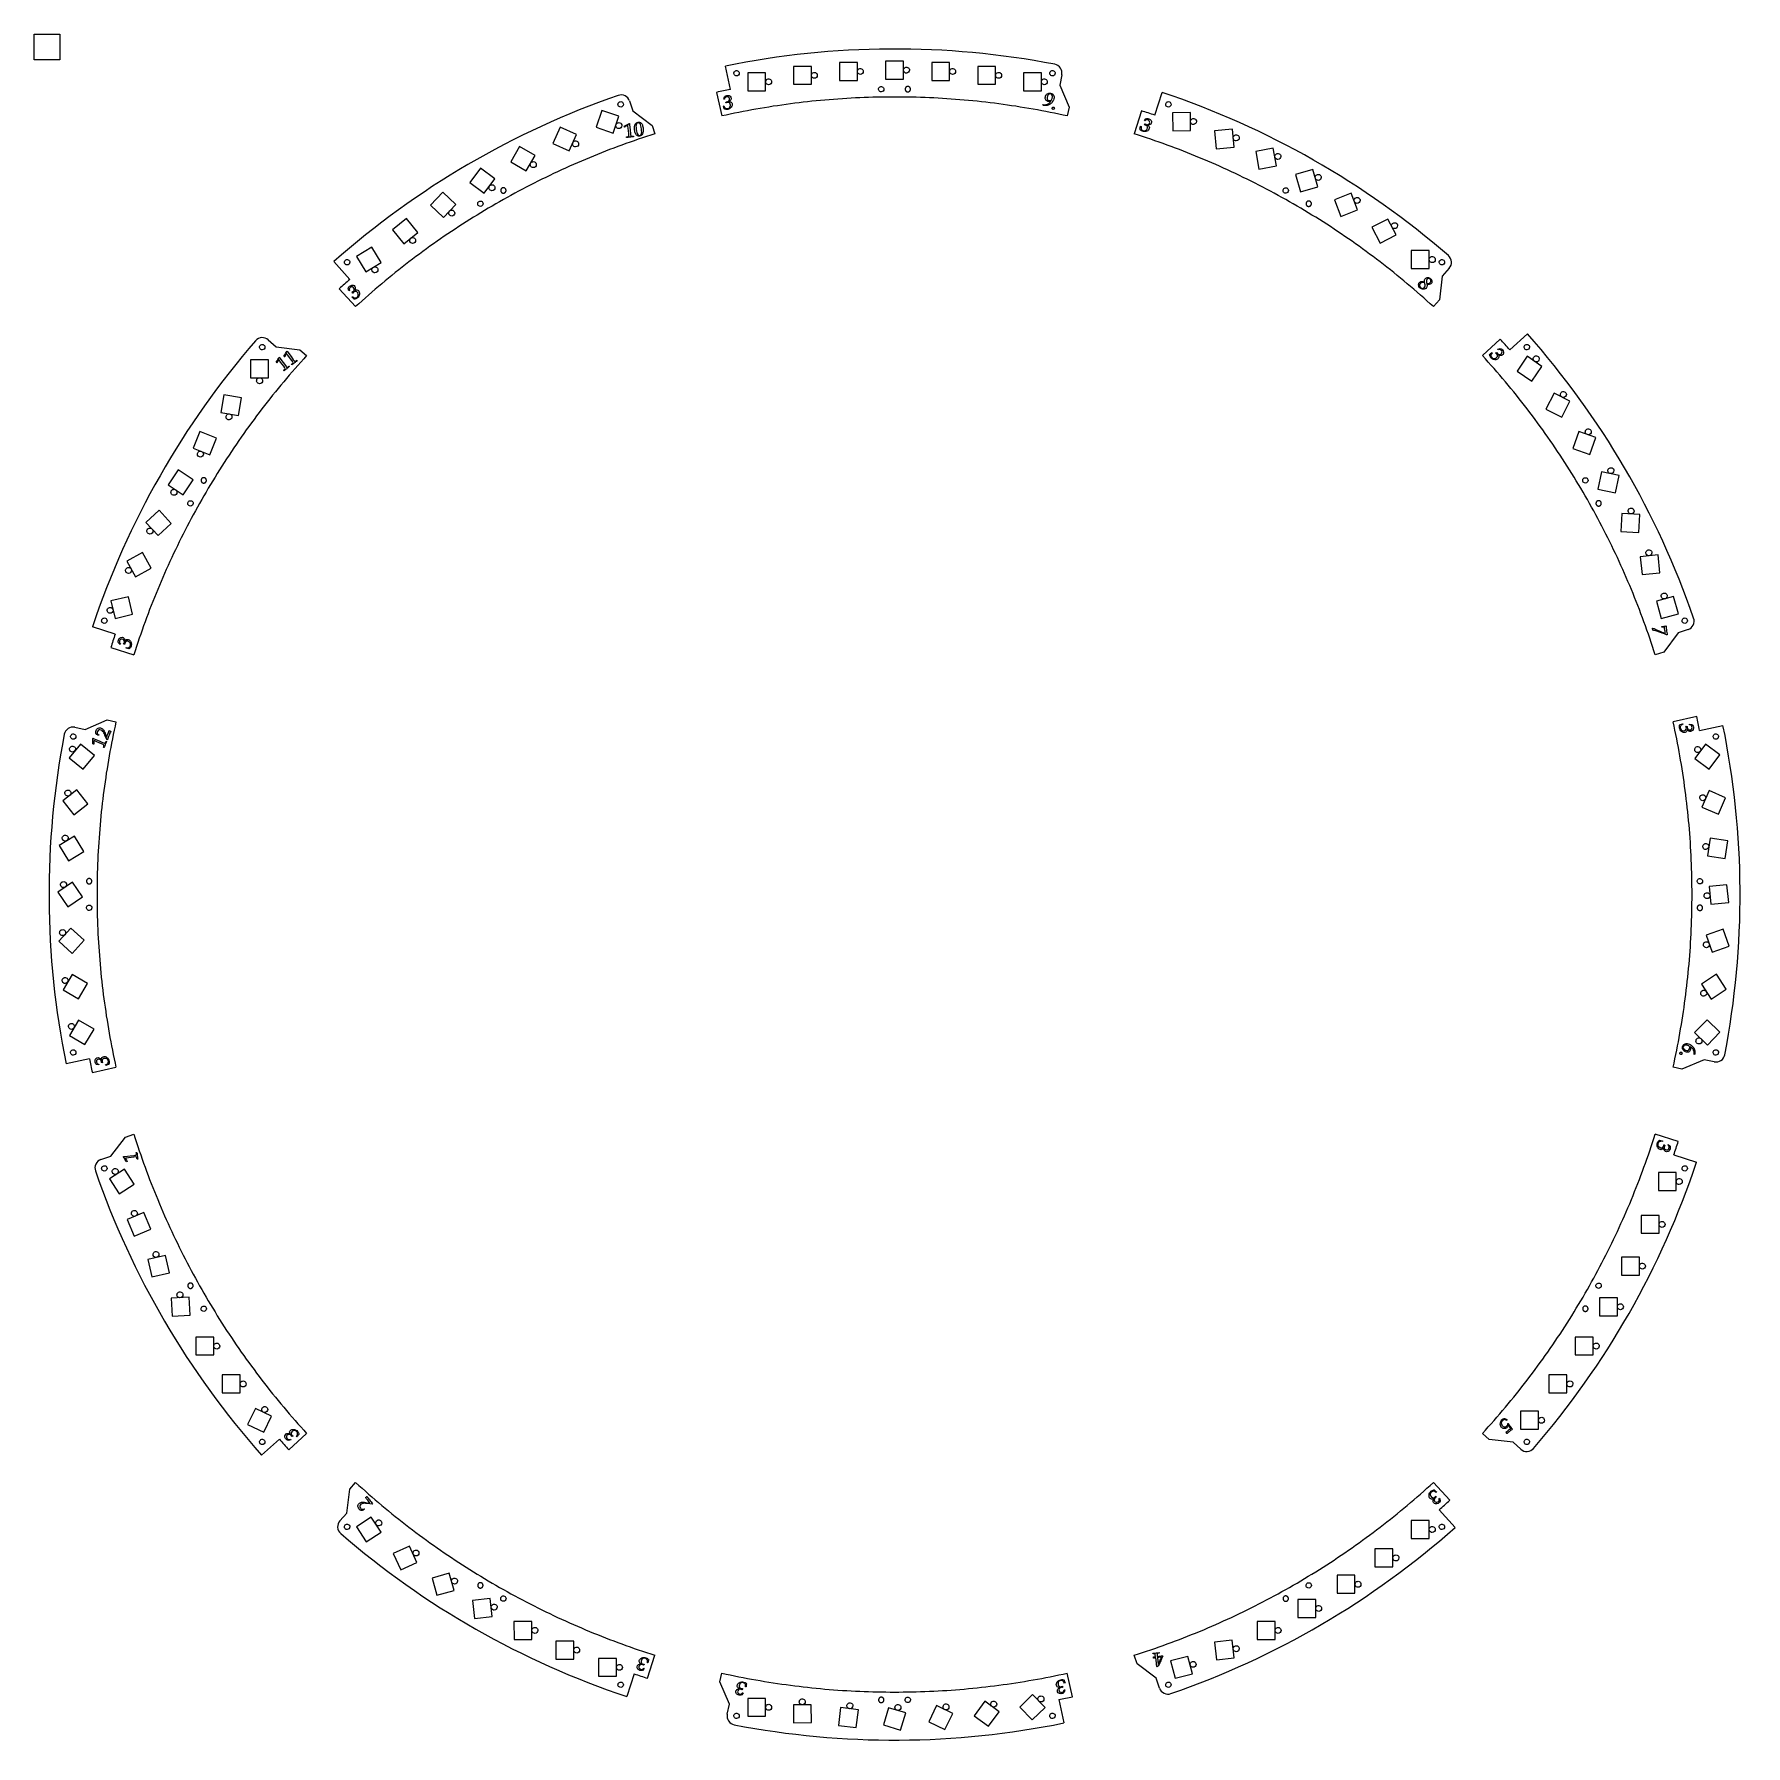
# Model space of a CAD drawing. Header units: millimetres. Extents: x 0 to 573, y 3 to 576.
import ezdxf

# ---------------------------------------------------------------- set-up
doc = ezdxf.new("R2010")
doc.units = ezdxf.units.MM
doc.layers.get('0').update_dxf_attribs({"linetype": 'CONTINUOUS'})
doc.layers.add('labels', color=7, linetype='CONTINUOUS')

msp = doc.modelspace()

# ---------------------------------------------------------------- linework, layer by layer
at = {"color": 7}
for points in [[(233.257632, 557.775701), (231.5937, 565.587639)], [(344.220409, 562.672845), (343.513979, 559.247981)], [(228.642001, 556.79314), (230.395545, 548.889289)], [(343.513979, 559.247981), (346.66348, 551.826506), (346.057583, 548.889038)], [(375.396473, 549.147173), (377.861434, 556.744476)], [(199.495533, 553.901245), (200.596179, 550.58201)], [(200.596179, 550.58201), (207.034464, 545.729576), (207.978476, 542.882705)], [(370.907938, 550.604066), (368.474626, 542.882358)], [(105.847521, 494.178805), (100.500545, 500.112176)], [(471.61741, 495.294032), (470.634221, 487.292095), (468.640764, 485.051122)], [(473.941628, 497.906836), (471.61741, 495.294032)], [(102.341548, 491.020067), (107.812088, 485.051903)], [(494.178056, 470.605229), (500.111426, 475.952205)], [(78.545914, 473.942378), (81.158718, 471.618159)], [(81.158718, 471.618159), (89.160654, 470.634971), (91.401628, 468.641514)], [(491.019317, 474.111202), (485.051153, 468.640662)], [(27.305577, 375.397223), (19.708274, 377.862184)], [(550.58126, 375.856571), (545.728826, 369.418286), (542.881955, 368.474274)], [(553.900495, 376.957217), (550.58126, 375.856571)], [(25.848684, 370.908688), (33.570392, 368.475376)], [(13.779905, 344.221159), (17.204769, 343.514729)], [(17.204769, 343.514729), (24.626243, 346.66423), (27.563712, 346.058333)], [(556.79239, 347.810749), (548.888539, 346.057205)], [(557.774951, 343.195118), (565.586889, 344.85905)], [(18.677049, 233.258382), (10.865111, 231.59445)], [(19.65961, 228.642751), (27.563461, 230.396295)], [(559.247231, 232.938771), (551.825757, 229.78927), (548.888288, 230.395167)], [(562.672095, 232.232341), (559.247231, 232.938771)], [(25.87074, 200.596928), (30.723174, 207.035214), (33.570045, 207.979226)], [(550.603316, 205.544812), (542.881608, 207.978123)], [(22.551505, 199.496283), (25.87074, 200.596928)], [(549.146423, 201.056277), (556.743726, 198.591316)], [(82.273944, 105.848271), (76.340574, 100.501295)], [(85.432683, 102.342298), (91.400847, 107.812838)], [(495.293282, 104.83534), (487.291346, 105.818529), (485.050372, 107.811986)], [(497.906086, 102.511122), (495.293282, 104.83534)], [(104.83459, 81.159468), (105.817779, 89.161404), (107.811236, 91.402378)], [(474.110452, 85.433433), (468.639912, 91.401597)], [(102.510372, 78.546664), (104.83459, 81.159468)], [(470.604479, 82.274694), (475.951455, 76.341324)], [(205.544062, 25.849434), (207.977374, 33.571142)], [(375.855821, 25.871489), (369.417536, 30.723924), (368.473524, 33.570795)], [(201.055527, 27.306326), (198.590566, 19.709024)], [(232.938021, 17.205519), (229.78852, 24.626993), (230.394417, 27.564461)], [(347.809999, 19.66036), (346.056455, 27.564211)], [(376.956467, 22.552255), (375.855821, 25.871489)], [(232.231591, 13.780654), (232.938021, 17.205519)], [(343.194368, 18.677798), (344.8583, 10.865861)]]:
    msp.add_lwpolyline(points, dxfattribs=at)
for points in [[(235.34974, 562.288749)], [(239.076, 557.33675), (245.076, 557.33675), (245.076, 563.33675), (239.076, 563.33675)], [(254.376, 559.49675), (260.376, 559.49675), (260.376, 565.49675), (254.376, 565.49675)], [(269.776, 560.79675), (275.776, 560.79675), (275.776, 566.79675), (269.776, 566.79675)], [(276.776, 562.79675)], [(285.226, 561.22675), (291.226, 561.22675), (291.226, 567.22675), (285.226, 567.22675)], [(292.226, 563.22675)], [(300.676, 560.79675), (306.676, 560.79675), (306.676, 566.79675), (300.676, 566.79675)], [(307.676, 562.79675)], [(316.076, 559.49675), (322.076, 559.49675), (322.076, 565.49675), (316.076, 565.49675)], [(331.376, 557.33675), (337.376, 557.33675), (337.376, 563.33675), (331.376, 563.33675)], [(341.10226, 562.288749)], [(246.076, 559.33675)], [(261.376, 561.49675)], [(283.781394, 556.95603)], [(323.076, 561.49675)], [(338.376, 559.33675)], [(188.321118, 545.100227), (193.992523, 543.141868), (195.950882, 548.813273), (190.279477, 550.771632)], [(196.537185, 551.888956)], [(379.914815, 551.888956)], [(173.840397, 539.668774), (179.313976, 537.211147), (181.771603, 542.684725), (176.298024, 545.142353)], [(195.916936, 544.651177)], [(381.363492, 543.909998), (387.362752, 544.004242), (387.268508, 550.003502), (381.269248, 549.909258)], [(388.315507, 546.019579)], [(395.943922, 537.905852), (401.916898, 538.474672), (401.348078, 544.447648), (395.375102, 543.878828)], [(159.717158, 533.501535), (164.911215, 530.497908), (167.914842, 535.691965), (162.720785, 538.695592)], [(402.627984, 540.555963)], [(181.455053, 538.538331)], [(410.231722, 531.101118), (416.131632, 532.192471), (415.040278, 538.092382), (409.140368, 537.001028)], [(416.569274, 534.324319)], [(146.029742, 526.621112), (150.851637, 523.050492), (154.422258, 527.872387), (149.600363, 531.443007)], [(167.278705, 531.594332)], [(424.158126, 523.542172), (429.930578, 525.178876), (428.293874, 530.951328), (422.521422, 529.314624)], [(430.074301, 527.337886)], [(132.824737, 519.038651), (137.174098, 514.905486), (141.307263, 519.254848), (136.957902, 523.388013)], [(153.440597, 523.866336)], [(419.191498, 523.054859)], [(437.692893, 515.256584), (443.276166, 517.453643), (441.079107, 523.036915), (435.495834, 520.839857)], [(149.562218, 518.610253)], [(443.108182, 519.611456)], [(120.157146, 510.775381), (123.927369, 506.107896), (128.594854, 509.878118), (124.824631, 514.545604)], [(139.965575, 515.391307)], [(450.789625, 506.283825), (456.118924, 509.040374), (453.362375, 514.369674), (448.033076, 511.613125)], [(455.628867, 511.164449)], [(108.090821, 501.838884), (111.173865, 496.691571), (116.321179, 499.774615), (113.238135, 504.921929)], [(126.889482, 506.215093)], [(104.952816, 499.012696)], [(461.246, 497.80675), (467.246, 497.80675), (467.246, 503.80675), (461.246, 503.80675)], [(468.246, 499.80675)], [(471.499184, 499.012696)], [(114.261363, 496.375207)], [(76.540053, 470.599934)], [(499.911947, 470.599934)], [(72.636068, 467.236785), (72.655965, 461.236818), (78.655932, 461.256715), (78.636035, 467.256682)], [(501.590078, 460.077191), (504.975559, 465.030828), (500.021922, 468.416309), (496.636441, 463.462671)], [(503.062987, 466.549175)], [(75.659264, 459.246772)], [(63.713187, 455.566497), (62.636253, 449.663937), (68.538813, 448.587003), (69.615747, 454.489563)], [(511.627185, 448.038567), (514.364183, 453.377935), (509.024815, 456.114932), (506.287817, 450.775565)], [(512.150665, 454.636328)], [(65.408044, 447.14171)], [(55.624443, 443.281922), (53.410828, 437.705193), (58.987557, 435.491578), (61.201172, 441.068307)], [(520.967155, 435.554858), (522.977892, 441.207905), (517.324845, 443.218641), (515.314108, 437.565594)], [(520.486491, 442.155448)], [(48.384839, 430.389164), (45.043585, 425.405589), (50.027161, 422.064335), (53.368415, 427.047911)], [(55.830257, 434.66893)], [(529.5784, 422.682754), (530.789996, 428.55915), (524.9136, 429.770746), (523.702004, 423.89435)], [(519.509503, 425.990531)], [(528.053731, 429.144347)], [(46.978498, 421.904366)], [(42.004806, 416.87678), (37.61597, 412.785556), (41.707194, 408.39672), (46.09603, 412.487944)], [(52.497891, 418.292248)], [(537.420544, 409.471003), (537.761746, 415.461294), (531.771456, 415.802496), (531.430254, 409.812206)], [(534.823468, 415.630277)], [(38.930109, 408.909267)], [(36.461792, 402.720311), (31.202439, 399.832542), (34.090208, 394.573189), (39.349561, 397.460958)], [(544.458188, 395.958396), (543.864353, 401.928938), (537.893812, 401.335103), (538.487647, 395.364562)], [(540.78011, 401.627111)], [(31.769765, 395.721571)], [(31.709616, 387.936129), (25.876621, 386.530366), (27.282384, 380.697371), (33.115379, 382.103134)], [(550.639456, 382.211481), (549.061268, 388.000205), (543.272544, 386.422018), (544.850732, 380.633294)], [(545.903875, 387.175899)], [(23.663793, 379.015565)], [(25.607337, 382.379575)], [(552.788207, 379.015565)], [(20.33759, 334.798865), (15.693885, 338.598339), (11.89441, 333.954635), (16.538115, 330.15516)], [(13.264001, 340.20301)], [(564.532585, 335.00019), (559.71256, 338.573334), (556.139415, 333.75331), (560.95944, 330.180165)], [(563.187999, 340.20301)], [(13.020197, 335.909733)], [(557.12265, 335.758846)], [(18.169839, 318.583229), (14.449521, 323.290589), (9.742161, 319.570271), (13.462479, 314.862911)], [(11.475788, 321.21499)], [(566.433028, 320.657829), (560.914921, 323.013778), (558.558972, 317.495671), (564.077079, 315.139722)], [(558.817262, 319.647383)], [(16.776879, 302.667615), (13.665135, 307.797629), (8.535121, 304.685885), (11.646865, 299.55587)], [(10.581504, 306.096759)], [(567.227933, 306.17111), (561.301639, 307.108683), (560.364067, 301.182389), (566.290361, 300.244817)], [(559.845137, 303.301798)], [(16.389983, 287.413582), (13.039168, 292.390733), (8.062017, 289.039918), (11.412832, 284.062766)], [(9.992123, 290.544851)], [(557.85528, 291.771356)], [(560.24395, 286.848232)], [(566.928649, 291.497176), (560.955574, 290.929399), (561.523351, 284.956323), (567.496426, 285.524101)], [(18.59672, 282.882144)], [(16.894373, 272.966989), (12.46576, 277.015123), (8.417627, 272.58651), (12.84624, 268.538376)], [(565.61448, 276.609912), (559.962838, 274.59523), (561.97752, 268.943588), (567.629162, 270.95827)], [(9.703591, 274.475506)], [(560.028239, 270.433628)], [(18.075997, 258.389481), (12.943269, 261.496747), (9.836003, 256.364019), (14.968731, 253.256753)], [(10.534181, 258.448261)], [(563.370126, 261.528364), (558.344385, 258.250876), (561.621874, 253.225135), (566.647615, 256.502624)], [(559.145506, 254.191757)], [(20.219393, 243.154786), (15.037964, 246.180143), (12.012607, 240.998714), (17.194036, 237.973356)], [(12.661714, 243.093655)], [(560.291572, 246.319158), (556.093592, 242.032322), (560.380428, 237.834342), (564.578408, 242.121178)], [(557.537347, 238.218859)], [(13.264001, 234.45049)], [(563.187999, 234.45049)], [(23.663793, 195.637934)], [(33.644072, 191.245966), (30.386784, 196.284822), (25.347928, 193.027534), (28.605216, 187.988678)], [(543.956, 189.13675), (549.956, 189.13675), (549.956, 195.13675), (543.956, 195.13675)], [(552.788207, 195.637934)], [(27.324475, 194.495987)], [(550.956, 191.13675)], [(39.207207, 176.211252), (36.871498, 181.737956), (31.344793, 179.402248), (33.680502, 173.875543)], [(33.718861, 180.49122)], [(538.176, 174.80675), (544.176, 174.80675), (544.176, 180.80675), (538.176, 180.80675)], [(545.176, 176.80675)], [(45.451214, 161.564099), (44.108651, 167.411964), (38.260786, 166.069401), (39.603349, 160.221536)], [(40.960958, 166.715326)], [(531.596, 160.81675), (537.596, 160.81675), (537.596, 166.81675), (531.596, 166.81675)], [(538.596, 162.81675)], [(523.954109, 156.361251)], [(52.362362, 147.391723), (52.041027, 153.383112), (46.049638, 153.061776), (46.370973, 147.070387)], [(48.991776, 153.221009)], [(524.246, 147.22675), (530.246, 147.22675), (530.246, 153.22675), (524.246, 153.22675)], [(531.246, 149.22675)], [(56.942497, 148.662968)], [(54.306, 134.06675), (60.306, 134.06675), (60.306, 140.06675), (54.306, 140.06675)], [(516.146, 134.06675), (522.146, 134.06675), (522.146, 140.06675), (516.146, 140.06675)], [(61.306, 136.06675)], [(523.146, 136.06675)], [(63.126, 121.37675), (69.126, 121.37675), (69.126, 127.37675), (63.126, 127.37675)], [(507.326, 121.37675), (513.326, 121.37675), (513.326, 127.37675), (507.326, 127.37675)], [(70.126, 123.37675)], [(514.326, 123.37675)], [(77.052446, 108.204012), (79.648738, 113.613196), (74.239554, 116.209488), (71.643262, 110.800304)], [(77.376861, 114.812872)], [(497.806, 109.20675), (503.806, 109.20675), (503.806, 115.20675), (497.806, 115.20675)], [(504.806, 111.20675)], [(76.540053, 104.053566)], [(499.911947, 104.053566)], [(104.952816, 75.640803)], [(111.360153, 71.489281), (116.363468, 74.800903), (113.051847, 79.804218), (108.048532, 76.492596)], [(115.541543, 76.854498)], [(461.246, 72.64675), (467.246, 72.64675), (467.246, 78.64675), (461.246, 78.64675)], [(468.246, 74.64675)], [(471.499184, 75.640803)], [(122.883955, 62.155125), (128.347625, 64.634705), (125.868045, 70.098375), (120.404375, 67.618794)], [(449.076, 63.12675), (455.076, 63.12675), (455.076, 69.12675), (449.076, 69.12675)], [(128.018446, 66.779803)], [(456.076, 65.12675)], [(134.967164, 53.619625), (140.753124, 55.207914), (139.164836, 60.993874), (133.378876, 59.405586)], [(140.923307, 57.365609)], [(436.386, 54.30675), (442.386, 54.30675), (442.386, 60.30675), (436.386, 60.30675)], [(147.575632, 45.893813), (153.538937, 46.556382), (152.876368, 52.519687), (146.913063, 51.857118)], [(157.260502, 51.598641)], [(423.226, 46.20675), (429.226, 46.20675), (429.226, 52.20675), (423.226, 52.20675)], [(426.889782, 56.043247)], [(443.386, 56.30675)], [(154.201536, 48.648463)], [(430.226, 48.20675)], [(160.824914, 38.847862), (166.824888, 38.865664), (166.807086, 44.865638), (160.807112, 44.847835)], [(167.815982, 40.868618)], [(409.636524, 38.856226), (415.636524, 38.857273), (415.635476, 44.857273), (409.635476, 44.856226)], [(416.636, 40.857448)], [(174.806, 32.27675), (180.806, 32.27675), (180.806, 38.27675), (174.806, 38.27675)], [(395.996211, 31.96335), (401.959399, 32.62696), (401.295789, 38.590149), (395.332601, 37.926539)], [(402.621459, 34.719156)], [(181.806, 34.27675)], [(189.136, 26.49675), (195.136, 26.49675), (195.136, 32.49675), (189.136, 32.49675)], [(382.165888, 25.839289), (387.973461, 27.346638), (386.466112, 33.15421), (380.658539, 31.646862)], [(388.187715, 29.501649)], [(196.136, 28.49675)], [(196.537185, 22.764543)], [(239.076, 13.11675), (245.076, 13.11675), (245.076, 19.11675), (239.076, 19.11675)], [(292.670606, 17.69747)], [(319.735307, 9.76565), (323.267099, 14.616056), (318.416693, 18.147849), (314.884901, 13.297443)], [(334.32787, 11.874382), (338.618368, 16.06862), (334.42413, 20.359117), (330.133632, 16.16488)], [(337.236332, 17.912908)], [(379.914815, 22.764543)], [(235.34974, 12.36475)], [(246.076, 15.11675)], [(260.39843, 10.979349), (260.353401, 16.97918), (254.35357, 16.934151), (254.398599, 10.93432)], [(257.345981, 16.956637)], [(275.377514, 9.305314), (276.127436, 15.258264), (270.174486, 16.008186), (269.424564, 10.055235)], [(273.275948, 15.625383)], [(290.250413, 8.498245), (291.954505, 14.251163), (286.201587, 15.955255), (284.497495, 10.202337)], [(289.362061, 15.062029)], [(305.036947, 8.638314), (307.694435, 14.017697), (302.315053, 16.675185), (299.657565, 11.295803)], [(305.447659, 15.243005)], [(321.430529, 16.190354)], [(341.10226, 12.36475)]]:
    msp.add_lwpolyline(points, close=True, dxfattribs=at)
for points in [[(341.866876, 566.181668), (305.42561, 573.214278), (267.9571, 573.012477), (231.5937, 565.58775)], [(234.518249, 562.844334), (234.378946, 563.180641), (234.455946, 563.567747), (234.713344, 563.825145)], [(235.34974, 562.288749), (234.985724, 562.288749), (234.657551, 562.508027), (234.518249, 562.844334)], [(234.713344, 563.825145), (234.970742, 564.082544), (235.357848, 564.159544), (235.694155, 564.020241)], [(235.986136, 562.552353), (235.817353, 562.38357), (235.588435, 562.288749), (235.34974, 562.288749)], [(235.694155, 564.020241), (236.030462, 563.880938), (236.24974, 563.552765), (236.24974, 563.188749)], [(236.24974, 563.188749), (236.24974, 562.950054), (236.154919, 562.721136), (235.986136, 562.552353)], [(260.45212, 562.114066), (260.297339, 562.487741), (260.382895, 562.917859), (260.668893, 563.203857)], [(261.376, 561.49675), (260.971538, 561.49675), (260.606901, 561.740392), (260.45212, 562.114066)], [(260.668893, 563.203857), (260.954891, 563.489855), (261.385009, 563.57541), (261.758683, 563.420629)], [(262.083107, 561.789643), (261.89557, 561.602107), (261.641216, 561.49675), (261.376, 561.49675)], [(261.758683, 563.420629), (262.132358, 563.265848), (262.376, 562.901212), (262.376, 562.49675)], [(262.376, 562.49675), (262.376, 562.231533), (262.270643, 561.977179), (262.083107, 561.789643)], [(275.85212, 563.414066), (275.697339, 563.787741), (275.782895, 564.217859), (276.068893, 564.503857)], [(276.776, 562.79675), (276.371538, 562.79675), (276.006901, 563.040392), (275.85212, 563.414066)], [(276.068893, 564.503857), (276.354891, 564.789855), (276.785009, 564.87541), (277.158683, 564.720629)], [(277.483107, 563.089643), (277.29557, 562.902107), (277.041216, 562.79675), (276.776, 562.79675)], [(277.158683, 564.720629), (277.532358, 564.565848), (277.776, 564.201212), (277.776, 563.79675)], [(277.776, 563.79675), (277.776, 563.531533), (277.670643, 563.277179), (277.483107, 563.089643)], [(291.30212, 563.844066), (291.147339, 564.217741), (291.232895, 564.647859), (291.518893, 564.933857)], [(292.226, 563.22675), (291.821538, 563.22675), (291.456901, 563.470392), (291.30212, 563.844066)], [(291.518893, 564.933857), (291.804891, 565.219855), (292.235009, 565.30541), (292.608683, 565.150629)], [(292.933107, 563.519643), (292.74557, 563.332107), (292.491216, 563.22675), (292.226, 563.22675)], [(292.608683, 565.150629), (292.982358, 564.995848), (293.226, 564.631212), (293.226, 564.22675)], [(293.226, 564.22675), (293.226, 563.961533), (293.120643, 563.707179), (292.933107, 563.519643)], [(306.75212, 563.414066), (306.597339, 563.787741), (306.682895, 564.217859), (306.968893, 564.503857)], [(307.676, 562.79675), (307.271538, 562.79675), (306.906901, 563.040392), (306.75212, 563.414066)], [(306.968893, 564.503857), (307.254891, 564.789855), (307.685009, 564.87541), (308.058683, 564.720629)], [(308.383107, 563.089643), (308.19557, 562.902107), (307.941216, 562.79675), (307.676, 562.79675)], [(308.058683, 564.720629), (308.432358, 564.565848), (308.676, 564.201212), (308.676, 563.79675)], [(308.676, 563.79675), (308.676, 563.531533), (308.570643, 563.277179), (308.383107, 563.089643)], [(322.15212, 562.114066), (321.997339, 562.487741), (322.082895, 562.917859), (322.368893, 563.203857)], [(323.076, 561.49675), (322.671538, 561.49675), (322.306901, 561.740392), (322.15212, 562.114066)], [(322.368893, 563.203857), (322.654891, 563.489855), (323.085009, 563.57541), (323.458683, 563.420629)], [(323.783107, 561.789643), (323.59557, 561.602107), (323.341216, 561.49675), (323.076, 561.49675)], [(323.458683, 563.420629), (323.832358, 563.265848), (324.076, 562.901212), (324.076, 562.49675)], [(324.076, 562.49675), (324.076, 562.231533), (323.970643, 561.977179), (323.783107, 561.789643)], [(340.270768, 562.844334), (340.131465, 563.180641), (340.208466, 563.567747), (340.465864, 563.825145)], [(341.10226, 562.288749), (340.738244, 562.288749), (340.410071, 562.508027), (340.270768, 562.844334)], [(340.465864, 563.825145), (340.723262, 564.082544), (341.110368, 564.159544), (341.446675, 564.020241)], [(341.738656, 562.552353), (341.569873, 562.38357), (341.340955, 562.288749), (341.10226, 562.288749)], [(341.446675, 564.020241), (341.782982, 563.880938), (342.00226, 563.552765), (342.00226, 563.188749)], [(342.00226, 563.188749), (342.00226, 562.950054), (341.907439, 562.721136), (341.738656, 562.552353)], [(343.774432, 564.917448), (343.332528, 565.576294), (342.645848, 566.031422), (341.8669, 566.18175)], [(344.220409, 562.672845), (344.376881, 563.450582), (344.216336, 564.258602), (343.774432, 564.917448)], [(197.986867, 555.621798), (197.274761, 555.971315), (196.452579, 556.022055), (195.7029, 555.76275)], [(233.257632, 557.775701), (231.716306, 557.461254), (230.177705, 557.133591), (228.642, 556.79275)], [(245.15212, 559.954066), (244.997339, 560.327741), (245.082895, 560.757859), (245.368893, 561.043857)], [(246.076, 559.33675), (245.671538, 559.33675), (245.306901, 559.580392), (245.15212, 559.954066)], [(245.368893, 561.043857), (245.654891, 561.329855), (246.085009, 561.41541), (246.458683, 561.260629)], [(246.783107, 559.629643), (246.59557, 559.442107), (246.341216, 559.33675), (246.076, 559.33675)], [(246.458683, 561.260629), (246.832358, 561.105848), (247.076, 560.741212), (247.076, 560.33675)], [(247.076, 560.33675), (247.076, 560.071533), (246.970643, 559.817179), (246.783107, 559.629643)], [(282.949903, 557.511615), (282.8106, 557.847922), (282.8876, 558.235028), (283.144998, 558.492426)], [(283.781394, 556.95603), (283.417378, 556.95603), (283.089205, 557.175308), (282.949903, 557.511615)], [(283.144998, 558.492426), (283.402396, 558.749824), (283.789502, 558.826824), (284.125809, 558.687521)], [(284.41779, 557.219634), (284.249007, 557.050851), (284.020089, 556.95603), (283.781394, 556.95603)], [(284.125809, 558.687521), (284.462116, 558.548219), (284.681394, 558.220046), (284.681394, 557.85603)], [(284.681394, 557.85603), (284.681394, 557.617335), (284.586573, 557.388417), (284.41779, 557.219634)], [(291.772313, 557.911435), (291.770038, 557.874545), (291.770038, 557.837515), (291.772313, 557.800625)], [(291.78593, 558.021404), (291.779139, 557.985074), (291.774588, 557.948324), (291.772313, 557.911435)], [(291.772313, 557.800625), (291.774588, 557.763735), (291.779139, 557.726986), (291.78593, 557.690655)], [(291.812958, 558.128867), (291.801754, 558.093647), (291.792721, 558.057735), (291.78593, 558.021404)], [(291.78593, 557.690655), (291.792721, 557.654325), (291.801754, 557.618413), (291.812958, 557.583193)], [(291.852987, 558.232194), (291.837539, 558.198617), (291.824163, 558.164088), (291.812958, 558.128867)], [(291.812958, 557.583193), (291.824163, 557.547972), (291.837539, 557.513442), (291.852987, 557.479866)], [(291.90541, 558.329819), (291.885954, 558.298395), (291.868435, 558.265771), (291.852987, 558.232194)], [(291.852987, 557.479866), (291.868435, 557.446289), (291.885954, 557.413665), (291.90541, 557.382241)], [(291.969433, 558.420261), (291.946262, 558.391467), (291.924867, 558.361243), (291.90541, 558.329819)], [(291.90541, 557.382241), (291.924867, 557.350817), (291.946262, 557.320593), (291.969433, 557.291798)], [(292.044085, 558.502151), (292.017551, 558.476422), (291.992604, 558.449056), (291.969433, 558.420261)], [(291.969433, 557.291798), (291.992604, 557.263004), (292.017551, 557.235638), (292.044085, 557.209909)], [(292.128235, 558.574245), (292.09874, 558.551972), (292.070619, 558.52788), (292.044085, 558.502151)], [(292.044085, 557.209909), (292.070619, 557.18418), (292.09874, 557.160088), (292.128235, 557.137814)], [(292.220606, 558.635453), (292.188598, 558.616973), (292.157729, 558.596519), (292.128235, 558.574245)], [(292.128235, 557.137814), (292.157729, 557.115541), (292.188598, 557.095087), (292.220606, 557.076607)], [(292.319799, 558.684845), (292.285762, 558.670438), (292.252614, 558.653933), (292.220606, 558.635453)], [(292.220606, 557.076607), (292.252614, 557.058127), (292.285762, 557.041621), (292.319799, 557.027215)], [(292.424309, 558.721673), (292.38876, 558.711558), (292.353835, 558.699251), (292.319799, 558.684845)], [(292.319799, 557.027215), (292.353835, 557.012809), (292.38876, 557.000501), (292.424309, 556.990387)], [(292.532553, 558.745379), (292.496031, 558.73971), (292.459858, 558.731788), (292.424309, 558.721673)], [(292.424309, 556.990387), (292.459858, 556.980272), (292.496031, 556.97235), (292.532553, 556.966681)], [(292.64289, 558.755603), (292.605948, 558.754465), (292.569076, 558.751048), (292.532553, 558.745379)], [(292.532553, 556.966681), (292.569076, 556.961012), (292.605948, 556.957595), (292.64289, 556.956457)], [(292.753647, 558.752191), (292.716845, 558.755601), (292.679833, 558.756741), (292.64289, 558.755603)], [(292.64289, 556.956457), (292.679833, 556.955319), (292.716845, 556.956459), (292.753647, 556.959869)], [(292.863146, 558.735193), (292.827041, 558.7431), (292.79045, 558.74878), (292.753647, 558.752191)], [(292.753647, 556.959869), (292.79045, 556.963279), (292.827041, 556.968959), (292.863146, 556.976866)], [(292.969725, 558.704869), (292.934866, 558.717153), (292.89925, 558.727286), (292.863146, 558.735193)], [(292.863146, 556.976866), (292.89925, 556.984773), (292.934866, 556.994907), (292.969725, 557.007191)], [(293.07177, 558.661677), (293.038685, 558.678151), (293.004584, 558.692585), (292.969725, 558.704869)], [(292.969725, 557.007191), (293.004584, 557.019475), (293.038685, 557.033909), (293.07177, 557.050383)], [(293.167734, 558.606272), (293.136925, 558.626687), (293.104856, 558.645202), (293.07177, 558.661677)], [(293.07177, 557.050383), (293.104856, 557.066857), (293.136925, 557.085372), (293.167734, 557.105788)], [(293.256162, 558.539494), (293.228095, 558.563541), (293.198544, 558.585857), (293.167734, 558.606272)], [(293.167734, 557.105788), (293.198544, 557.126203), (293.228095, 557.148519), (293.256162, 557.172565)], [(293.335714, 558.462356), (293.310814, 558.48967), (293.28423, 558.515448), (293.256162, 558.539494)], [(293.256162, 557.172565), (293.28423, 557.196612), (293.310814, 557.22239), (293.335714, 557.249704)], [(293.405183, 558.376026), (293.383829, 558.406193), (293.360614, 558.435042), (293.335714, 558.462356)], [(293.335714, 557.249704), (293.360614, 557.277018), (293.383829, 557.305867), (293.405183, 557.336033)], [(293.463517, 558.281814), (293.446031, 558.314376), (293.426538, 558.34586), (293.405183, 558.376026)], [(293.405183, 557.336033), (293.426538, 557.3662), (293.446031, 557.397684), (293.463517, 557.430246)], [(293.509831, 558.181147), (293.496479, 558.215611), (293.481002, 558.249252), (293.463517, 558.281814)], [(293.463517, 557.430246), (293.481002, 557.462808), (293.496479, 557.496448), (293.509831, 557.530912)], [(293.543423, 558.075552), (293.534408, 558.111396), (293.523182, 558.146683), (293.509831, 558.181147)], [(293.509831, 557.530912), (293.523182, 557.565376), (293.534408, 557.600664), (293.543423, 557.636508)], [(293.563784, 557.966629), (293.559242, 558.003309), (293.552438, 558.039709), (293.543423, 558.075552)], [(293.543423, 557.636508), (293.552438, 557.672351), (293.559242, 557.708751), (293.563784, 557.74543)], [(293.570606, 557.85603), (293.570606, 557.89299), (293.568326, 557.92995), (293.563784, 557.966629)], [(293.563784, 557.74543), (293.568326, 557.78211), (293.570606, 557.81907), (293.570606, 557.85603)], [(337.45212, 559.954066), (337.297339, 560.327741), (337.382895, 560.757859), (337.668893, 561.043857)], [(338.376, 559.33675), (337.971538, 559.33675), (337.606901, 559.580392), (337.45212, 559.954066)], [(337.668893, 561.043857), (337.954891, 561.329855), (338.385009, 561.41541), (338.758683, 561.260629)], [(339.083107, 559.629643), (338.89557, 559.442107), (338.641216, 559.33675), (338.376, 559.33675)], [(338.758683, 561.260629), (339.132358, 561.105848), (339.376, 560.741212), (339.376, 560.33675)], [(339.376, 560.33675), (339.376, 560.071533), (339.270643, 559.817179), (339.083107, 559.629643)], [(473.657821, 502.122332), (445.615052, 526.433457), (413.065438, 544.993009), (377.8614, 556.74475)], [(195.702902, 555.763208), (160.627675, 543.632777), (128.280069, 524.723581), (100.501, 500.11175)], [(195.705693, 552.444541), (195.56639, 552.780848), (195.64339, 553.167954), (195.900788, 553.425352)], [(196.537185, 551.888956), (196.173169, 551.888956), (195.844996, 552.108234), (195.705693, 552.444541)], [(195.900788, 553.425352), (196.158187, 553.682751), (196.545293, 553.759751), (196.8816, 553.620448)], [(197.173581, 552.15256), (197.004798, 551.983778), (196.775879, 551.888956), (196.537185, 551.888956)], [(196.8816, 553.620448), (197.217907, 553.481145), (197.437185, 553.152972), (197.437185, 552.788956)], [(197.437185, 552.788956), (197.437185, 552.550262), (197.342363, 552.321343), (197.173581, 552.15256)], [(199.495533, 553.901245), (199.242063, 554.652917), (198.698974, 555.272281), (197.986867, 555.621798)], [(253.350707, 552.939867), (245.644897, 551.924646), (237.983446, 550.572736), (230.395545, 548.889289)], [(276.571679, 554.972879), (268.806687, 554.633621), (261.056517, 553.955088), (253.350707, 552.939867)], [(299.881476, 554.972828), (292.116485, 555.31212), (284.336671, 555.312137), (276.571679, 554.972879)], [(323.102439, 552.939716), (315.396633, 553.954971), (307.646466, 554.633537), (299.881476, 554.972828)], [(346.057583, 548.889038), (338.46969, 550.572519), (330.808244, 551.924462), (323.102439, 552.939716)], [(375.396473, 549.147173), (373.904474, 549.645523), (372.408228, 550.131066), (370.9079, 550.60375)], [(379.083324, 552.444541), (378.944021, 552.780848), (379.021021, 553.167954), (379.278419, 553.425352)], [(379.914815, 551.888956), (379.550799, 551.888956), (379.222627, 552.108234), (379.083324, 552.444541)], [(379.278419, 553.425352), (379.535818, 553.682751), (379.922924, 553.759751), (380.259231, 553.620448)], [(380.551212, 552.15256), (380.382429, 551.983778), (380.15351, 551.888956), (379.914815, 551.888956)], [(380.259231, 553.620448), (380.595537, 553.481145), (380.814815, 553.152972), (380.814815, 552.788956)], [(380.814815, 552.788956), (380.814815, 552.550262), (380.719994, 552.321343), (380.551212, 552.15256)], [(194.993057, 545.268494), (194.838276, 545.642168), (194.923832, 546.072286), (195.20983, 546.358284)], [(195.916936, 544.651177), (195.512474, 544.651177), (195.147838, 544.894819), (194.993057, 545.268494)], [(195.20983, 546.358284), (195.495828, 546.644282), (195.925945, 546.729838), (196.29962, 546.575057)], [(196.624043, 544.94407), (196.436507, 544.756534), (196.182153, 544.651177), (195.916936, 544.651177)], [(196.29962, 546.575057), (196.673294, 546.420276), (196.916936, 546.055639), (196.916936, 545.651177)], [(196.916936, 545.651177), (196.916936, 545.385961), (196.81158, 545.131607), (196.624043, 544.94407)], [(387.391627, 546.636896), (387.236846, 547.01057), (387.322402, 547.440688), (387.6084, 547.726686)], [(388.315507, 546.019579), (387.911044, 546.019579), (387.546408, 546.263221), (387.391627, 546.636896)], [(387.6084, 547.726686), (387.894398, 548.012684), (388.324516, 548.09824), (388.69819, 547.943459)], [(389.022613, 546.312472), (388.835077, 546.124936), (388.580723, 546.019579), (388.315507, 546.019579)], [(388.69819, 547.943459), (389.071864, 547.788678), (389.315507, 547.424041), (389.315507, 547.019579)], [(389.315507, 547.019579), (389.315507, 546.754363), (389.21015, 546.500009), (389.022613, 546.312472)], [(180.531173, 539.155648), (180.376392, 539.529322), (180.461948, 539.95944), (180.747946, 540.245438)], [(181.455053, 538.538331), (181.05059, 538.538331), (180.685954, 538.781974), (180.531173, 539.155648)], [(180.747946, 540.245438), (181.033944, 540.531436), (181.464062, 540.616992), (181.837736, 540.462211)], [(182.162159, 538.831225), (181.974623, 538.643688), (181.720269, 538.538331), (181.455053, 538.538331)], [(181.837736, 540.462211), (182.21141, 540.30743), (182.455053, 539.942794), (182.455053, 539.538331)], [(182.455053, 539.538331), (182.455053, 539.273115), (182.349696, 539.018761), (182.162159, 538.831225)], [(207.978476, 542.882705), (200.565427, 540.546695), (193.254449, 537.886789), (186.073398, 534.913123)], [(390.379669, 534.912681), (383.198631, 537.886378), (375.887665, 540.546316), (368.474626, 542.882358)], [(401.704105, 541.17328), (401.549324, 541.546954), (401.634879, 541.977072), (401.920877, 542.26307)], [(402.627984, 540.555963), (402.223522, 540.555963), (401.858886, 540.799605), (401.704105, 541.17328)], [(401.920877, 542.26307), (402.206875, 542.549068), (402.636993, 542.634624), (403.010668, 542.479843)], [(403.335091, 540.848856), (403.147554, 540.66132), (402.893201, 540.555963), (402.627984, 540.555963)], [(403.010668, 542.479843), (403.384342, 542.325062), (403.627984, 541.960425), (403.627984, 541.555963)], [(403.627984, 541.555963), (403.627984, 541.290747), (403.522627, 541.036393), (403.335091, 540.848856)], [(186.073398, 534.913123), (178.892348, 531.939456), (171.841224, 528.652029), (164.946899, 525.063368)], [(166.354825, 532.211648), (166.200044, 532.585323), (166.2856, 533.015441), (166.571598, 533.301439)], [(166.571598, 533.301439), (166.857596, 533.587437), (167.287714, 533.672992), (167.661388, 533.518211)], [(167.661388, 533.518211), (168.035062, 533.36343), (168.278705, 532.998794), (168.278705, 532.594332)], [(411.506126, 525.062835), (404.611817, 528.651525), (397.560707, 531.938983), (390.379669, 534.912681)], [(415.645394, 534.941636), (415.490613, 535.31531), (415.576169, 535.745428), (415.862167, 536.031426)], [(416.569274, 534.324319), (416.164812, 534.324319), (415.800175, 534.567961), (415.645394, 534.941636)], [(415.862167, 536.031426), (416.148165, 536.317424), (416.578283, 536.40298), (416.951957, 536.248199)], [(417.276381, 534.617212), (417.088844, 534.429676), (416.83449, 534.324319), (416.569274, 534.324319)], [(416.951957, 536.248199), (417.325632, 536.093418), (417.569274, 535.728781), (417.569274, 535.324319)], [(417.569274, 535.324319), (417.569274, 535.059103), (417.463917, 534.804749), (417.276381, 534.617212)], [(167.278705, 531.594332), (166.874242, 531.594332), (166.509606, 531.837974), (166.354825, 532.211648)], [(167.985811, 531.887225), (167.798275, 531.699689), (167.543921, 531.594332), (167.278705, 531.594332)], [(168.278705, 532.594332), (168.278705, 532.329115), (168.173348, 532.074762), (167.985811, 531.887225)], [(429.150422, 527.955202), (428.995641, 528.328877), (429.081196, 528.758995), (429.367194, 529.044993)], [(430.074301, 527.337886), (429.669839, 527.337886), (429.305203, 527.581528), (429.150422, 527.955202)], [(429.367194, 529.044993), (429.653192, 529.330991), (430.08331, 529.416546), (430.456985, 529.261765)], [(430.781408, 527.630779), (430.593872, 527.443243), (430.339518, 527.337886), (430.074301, 527.337886)], [(430.456985, 529.261765), (430.830659, 529.106984), (431.074301, 528.742348), (431.074301, 528.337886)], [(431.074301, 528.337886), (431.074301, 528.072669), (430.968944, 527.818316), (430.781408, 527.630779)], [(164.946899, 525.063368), (158.052574, 521.474708), (151.315048, 517.584815), (144.759997, 513.408513)], [(152.516717, 524.483653), (152.361936, 524.857327), (152.447492, 525.287445), (152.73349, 525.573443)], [(153.440597, 523.866336), (153.036134, 523.866336), (152.671498, 524.109979), (152.516717, 524.483653)], [(152.73349, 525.573443), (153.019488, 525.859441), (153.449606, 525.944997), (153.82328, 525.790216)], [(154.147703, 524.15923), (153.960167, 523.971693), (153.705813, 523.866336), (153.440597, 523.866336)], [(153.82328, 525.790216), (154.196955, 525.635435), (154.440597, 525.270799), (154.440597, 524.866336)], [(154.440597, 524.866336), (154.440597, 524.60112), (154.33524, 524.346766), (154.147703, 524.15923)], [(156.360928, 523.982574), (156.35979, 523.945632), (156.360931, 523.90862), (156.364341, 523.871817)], [(156.371153, 524.092911), (156.365483, 524.056389), (156.362067, 524.019517), (156.360928, 523.982574)], [(156.364341, 523.871817), (156.367751, 523.835015), (156.373431, 523.798423), (156.381338, 523.762319)], [(156.394858, 524.201156), (156.384744, 524.165607), (156.376822, 524.129434), (156.371153, 524.092911)], [(156.381338, 523.762319), (156.389245, 523.726215), (156.399379, 523.690598), (156.411663, 523.65574)], [(156.431687, 524.305666), (156.41728, 524.27163), (156.404973, 524.236705), (156.394858, 524.201156)], [(156.411663, 523.65574), (156.423946, 523.620881), (156.43838, 523.58678), (156.454855, 523.553694)], [(156.481079, 524.404859), (156.462599, 524.372851), (156.446093, 524.339703), (156.431687, 524.305666)], [(156.454855, 523.553694), (156.471329, 523.520609), (156.489844, 523.48854), (156.510259, 523.45773)], [(156.542286, 524.49723), (156.520013, 524.467736), (156.499559, 524.436867), (156.481079, 524.404859)], [(156.510259, 523.45773), (156.530675, 523.426921), (156.55299, 523.39737), (156.577037, 523.369302)], [(156.614381, 524.581379), (156.588652, 524.554846), (156.564559, 524.526725), (156.542286, 524.49723)], [(156.577037, 523.369302), (156.601084, 523.341235), (156.626862, 523.314651), (156.654175, 523.289751)], [(156.69627, 524.656031), (156.667475, 524.63286), (156.64011, 524.607913), (156.614381, 524.581379)], [(156.654175, 523.289751), (156.681489, 523.264851), (156.710339, 523.241636), (156.740505, 523.220282)], [(156.786713, 524.720054), (156.755289, 524.700597), (156.725065, 524.679202), (156.69627, 524.656031)], [(156.740505, 523.220282), (156.770672, 523.198927), (156.802155, 523.179433), (156.834717, 523.161948)], [(156.884337, 524.772478), (156.850761, 524.75703), (156.818137, 524.739511), (156.786713, 524.720054)], [(156.834717, 523.161948), (156.867279, 523.144462), (156.90092, 523.128985), (156.935384, 523.115634)], [(156.987664, 524.812507), (156.952444, 524.801302), (156.917914, 524.787925), (156.884337, 524.772478)], [(156.935384, 523.115634), (156.969848, 523.102282), (157.005136, 523.091057), (157.040979, 523.082042)], [(157.095127, 524.839535), (157.058796, 524.832743), (157.022885, 524.823711), (156.987664, 524.812507)], [(157.040979, 523.082042), (157.076823, 523.073027), (157.113222, 523.066222), (157.149902, 523.06168)], [(157.205097, 524.853152), (157.168207, 524.850877), (157.131458, 524.846326), (157.095127, 524.839535)], [(157.149902, 523.06168), (157.186582, 523.057139), (157.223542, 523.054859), (157.260502, 523.054859)], [(157.315906, 524.853152), (157.279017, 524.855427), (157.241987, 524.855427), (157.205097, 524.853152)], [(157.260502, 523.054859), (157.297461, 523.054859), (157.334421, 523.057139), (157.371101, 523.06168)], [(157.425876, 524.839535), (157.389546, 524.846326), (157.352796, 524.850877), (157.315906, 524.853152)], [(157.371101, 523.06168), (157.407781, 523.066222), (157.44418, 523.073027), (157.480024, 523.082042)], [(157.533339, 524.812507), (157.498118, 524.823711), (157.462207, 524.832743), (157.425876, 524.839535)], [(157.480024, 523.082042), (157.515867, 523.091057), (157.551155, 523.102282), (157.585619, 523.115634)], [(157.636666, 524.772478), (157.603089, 524.787925), (157.56856, 524.801302), (157.533339, 524.812507)], [(157.585619, 523.115634), (157.620083, 523.128985), (157.653724, 523.144462), (157.686286, 523.161948)], [(157.734291, 524.720054), (157.702867, 524.739511), (157.670243, 524.75703), (157.636666, 524.772478)], [(157.686286, 523.161948), (157.718848, 523.179433), (157.750331, 523.198927), (157.780498, 523.220282)], [(157.824733, 524.656031), (157.795938, 524.679202), (157.765714, 524.700597), (157.734291, 524.720054)], [(157.780498, 523.220282), (157.810665, 523.241636), (157.839514, 523.264851), (157.866828, 523.289751)], [(157.906622, 524.581379), (157.880893, 524.607913), (157.853528, 524.63286), (157.824733, 524.656031)], [(157.866828, 523.289751), (157.894141, 523.314651), (157.919919, 523.341235), (157.943966, 523.369302)], [(157.978717, 524.49723), (157.956444, 524.526725), (157.932351, 524.554846), (157.906622, 524.581379)], [(157.943966, 523.369302), (157.968013, 523.39737), (157.990328, 523.426921), (158.010744, 523.45773)], [(158.039924, 524.404859), (158.021444, 524.436867), (158.00099, 524.467736), (157.978717, 524.49723)], [(158.010744, 523.45773), (158.031159, 523.48854), (158.049674, 523.520609), (158.066149, 523.553694)], [(158.089317, 524.305666), (158.07491, 524.339703), (158.058404, 524.372851), (158.039924, 524.404859)], [(158.066149, 523.553694), (158.082623, 523.58678), (158.097057, 523.620881), (158.109341, 523.65574)], [(158.126145, 524.201156), (158.11603, 524.236705), (158.103723, 524.27163), (158.089317, 524.305666)], [(158.109341, 523.65574), (158.121624, 523.690598), (158.131758, 523.726215), (158.139665, 523.762319)], [(158.14985, 524.092911), (158.144181, 524.129434), (158.136259, 524.165607), (158.126145, 524.201156)], [(158.139665, 523.762319), (158.147572, 523.798423), (158.153252, 523.835015), (158.156662, 523.871817)], [(158.160075, 523.982574), (158.158937, 524.019517), (158.15552, 524.056389), (158.14985, 524.092911)], [(158.156662, 523.871817), (158.160073, 523.90862), (158.161213, 523.945632), (158.160075, 523.982574)], [(431.692978, 513.407892), (425.137944, 517.584223), (418.400435, 521.474145), (411.506126, 525.062835)], [(418.360007, 523.610444), (418.220704, 523.946751), (418.297704, 524.333857), (418.555102, 524.591255)], [(419.191498, 523.054859), (418.827482, 523.054859), (418.49931, 523.274137), (418.360007, 523.610444)], [(418.555102, 524.591255), (418.812501, 524.848653), (419.199607, 524.925653), (419.535914, 524.786351)], [(419.827895, 523.318463), (419.659112, 523.14968), (419.430193, 523.054859), (419.191498, 523.054859)], [(419.535914, 524.786351), (419.87222, 524.647048), (420.091498, 524.318875), (420.091498, 523.954859)], [(420.091498, 523.954859), (420.091498, 523.716164), (419.996677, 523.487246), (419.827895, 523.318463)], [(442.401075, 521.318562), (442.687073, 521.60456), (443.117191, 521.690116), (443.490865, 521.535335)], [(443.490865, 521.535335), (443.86454, 521.380554), (444.108182, 521.015918), (444.108182, 520.611456)], [(139.041695, 516.008623), (138.886914, 516.382298), (138.97247, 516.812415), (139.258468, 517.098413)], [(139.965575, 515.391307), (139.561112, 515.391307), (139.196476, 515.634949), (139.041695, 516.008623)], [(139.258468, 517.098413), (139.544466, 517.384411), (139.974584, 517.469967), (140.348258, 517.315186)], [(140.348258, 517.315186), (140.721932, 517.160405), (140.965575, 516.795769), (140.965575, 516.391307)], [(140.965575, 516.391307), (140.965575, 516.12609), (140.860218, 515.871736), (140.672681, 515.6842)], [(148.730727, 519.165838), (148.591424, 519.502145), (148.668424, 519.889251), (148.925822, 520.146649)], [(149.562218, 518.610253), (149.198202, 518.610253), (148.87003, 518.829531), (148.730727, 519.165838)], [(148.925822, 520.146649), (149.18322, 520.404047), (149.570326, 520.481048), (149.906633, 520.341745)], [(150.198614, 518.873857), (150.029832, 518.705074), (149.800913, 518.610253), (149.562218, 518.610253)], [(149.906633, 520.341745), (150.24294, 520.202442), (150.462218, 519.874269), (150.462218, 519.510253)], [(150.462218, 519.510253), (150.462218, 519.271558), (150.367397, 519.04264), (150.198614, 518.873857)], [(425.993621, 519.593295), (425.990211, 519.556492), (425.98907, 519.51948), (425.990209, 519.482537)], [(425.990209, 519.482537), (425.991347, 519.445595), (425.994763, 519.408723), (426.000433, 519.372201)], [(426.010618, 519.702793), (426.002711, 519.666689), (425.997031, 519.630097), (425.993621, 519.593295)], [(426.000433, 519.372201), (426.006102, 519.335678), (426.014024, 519.299505), (426.024139, 519.263956)], [(426.040943, 519.809372), (426.028659, 519.774513), (426.018525, 519.738897), (426.010618, 519.702793)], [(426.024139, 519.263956), (426.034253, 519.228407), (426.04656, 519.193482), (426.060967, 519.159446)], [(426.084135, 519.911418), (426.06766, 519.878332), (426.053226, 519.844231), (426.040943, 519.809372)], [(426.060967, 519.159446), (426.075373, 519.125409), (426.091879, 519.092261), (426.110359, 519.060253)], [(426.13954, 520.007382), (426.119124, 519.976572), (426.100609, 519.944503), (426.084135, 519.911418)], [(426.110359, 519.060253), (426.128839, 519.028245), (426.149293, 518.997376), (426.171566, 518.967882)], [(426.206317, 520.09581), (426.18227, 520.067742), (426.159955, 520.038191), (426.13954, 520.007382)], [(426.171566, 518.967882), (426.193839, 518.938387), (426.217932, 518.910266), (426.243661, 518.883732)], [(426.283456, 520.175361), (426.256142, 520.150461), (426.230364, 520.123877), (426.206317, 520.09581)], [(426.243661, 518.883732), (426.26939, 518.857199), (426.296756, 518.832252), (426.32555, 518.809081)], [(426.369785, 520.24483), (426.339619, 520.223476), (426.310769, 520.200261), (426.283456, 520.175361)], [(426.32555, 518.809081), (426.354345, 518.785909), (426.384569, 518.764514), (426.415993, 518.745058)], [(426.463997, 520.303164), (426.431435, 520.285679), (426.399952, 520.266185), (426.369785, 520.24483)], [(426.415993, 518.745058), (426.447417, 518.725601), (426.480041, 518.708082), (426.513617, 518.692634)], [(426.564664, 520.349478), (426.5302, 520.336127), (426.49656, 520.320649), (426.463997, 520.303164)], [(426.513617, 518.692634), (426.547194, 518.677187), (426.581724, 518.66381), (426.616944, 518.652605)], [(426.670259, 520.38307), (426.634416, 520.374055), (426.599128, 520.362829), (426.564664, 520.349478)], [(426.616944, 518.652605), (426.652165, 518.641401), (426.688077, 518.632369), (426.724407, 518.625577)], [(426.779182, 520.403431), (426.742502, 520.39889), (426.706103, 520.392085), (426.670259, 520.38307)], [(426.724407, 518.625577), (426.760738, 518.618786), (426.797487, 518.614235), (426.834377, 518.61196)], [(426.889782, 520.410253), (426.852822, 520.410253), (426.815862, 520.407973), (426.779182, 520.403431)], [(426.834377, 518.61196), (426.871267, 518.609685), (426.908297, 518.609685), (426.945186, 518.61196)], [(427.000381, 520.403431), (426.963701, 520.407973), (426.926742, 520.410253), (426.889782, 520.410253)], [(426.945186, 518.61196), (426.982076, 518.614235), (427.018826, 518.618786), (427.055156, 518.625577)], [(427.109304, 520.38307), (427.07346, 520.392085), (427.037061, 520.39889), (427.000381, 520.403431)], [(427.055156, 518.625577), (427.091487, 518.632369), (427.127398, 518.641401), (427.162619, 518.652605)], [(427.214899, 520.349478), (427.180435, 520.362829), (427.145148, 520.374055), (427.109304, 520.38307)], [(427.162619, 518.652605), (427.19784, 518.66381), (427.232369, 518.677187), (427.265946, 518.692634)], [(427.315566, 520.303164), (427.283004, 520.320649), (427.249363, 520.336127), (427.214899, 520.349478)], [(427.265946, 518.692634), (427.299523, 518.708082), (427.332147, 518.725601), (427.363571, 518.745058)], [(427.409778, 520.24483), (427.379612, 520.266185), (427.348128, 520.285679), (427.315566, 520.303164)], [(427.363571, 518.745058), (427.394995, 518.764514), (427.425218, 518.785909), (427.454013, 518.809081)], [(427.496108, 520.175361), (427.468794, 520.200261), (427.439945, 520.223476), (427.409778, 520.24483)], [(427.454013, 518.809081), (427.482808, 518.832252), (427.510173, 518.857199), (427.535902, 518.883732)], [(427.573246, 520.09581), (427.549199, 520.123877), (427.523421, 520.150461), (427.496108, 520.175361)], [(427.535902, 518.883732), (427.561631, 518.910266), (427.585724, 518.938387), (427.607997, 518.967882)], [(427.640024, 520.007382), (427.619608, 520.038191), (427.597293, 520.067742), (427.573246, 520.09581)], [(427.607997, 518.967882), (427.63027, 518.997376), (427.650725, 519.028245), (427.669205, 519.060253)], [(427.695429, 519.911418), (427.678954, 519.944503), (427.660439, 519.976572), (427.640024, 520.007382)], [(427.669205, 519.060253), (427.687684, 519.092261), (427.70419, 519.125409), (427.718597, 519.159446)], [(427.738621, 519.809372), (427.726337, 519.844231), (427.711903, 519.878332), (427.695429, 519.911418)], [(427.718597, 519.159446), (427.733003, 519.193482), (427.74531, 519.228407), (427.755425, 519.263956)], [(427.768945, 519.702793), (427.761038, 519.738897), (427.750904, 519.774513), (427.738621, 519.809372)], [(427.755425, 519.263956), (427.765539, 519.299505), (427.773461, 519.335678), (427.779131, 519.372201)], [(427.785942, 519.593295), (427.782532, 519.630097), (427.776852, 519.666689), (427.768945, 519.702793)], [(427.779131, 519.372201), (427.7848, 519.408723), (427.788217, 519.445595), (427.789355, 519.482537)], [(427.789355, 519.482537), (427.790493, 519.51948), (427.789353, 519.556492), (427.785942, 519.593295)], [(442.184302, 520.228772), (442.029521, 520.602446), (442.115077, 521.032564), (442.401075, 521.318562)], [(443.108182, 519.611456), (442.70372, 519.611456), (442.339083, 519.855098), (442.184302, 520.228772)], [(443.815289, 519.904349), (443.627752, 519.716812), (443.373398, 519.611456), (443.108182, 519.611456)], [(444.108182, 520.611456), (444.108182, 520.346239), (444.002825, 520.091885), (443.815289, 519.904349)], [(144.759997, 513.408513), (138.204946, 509.232211), (131.832369, 504.7695), (125.666552, 500.037388)], [(140.672681, 515.6842), (140.485145, 515.496663), (140.230791, 515.391307), (139.965575, 515.391307)], [(450.786365, 500.036684), (444.620569, 504.768823), (438.248011, 509.231562), (431.692978, 513.407892)], [(454.704987, 511.781766), (454.550206, 512.15544), (454.635762, 512.585558), (454.92176, 512.871556)], [(455.628867, 511.164449), (455.224404, 511.164449), (454.859768, 511.408091), (454.704987, 511.781766)], [(454.92176, 512.871556), (455.207758, 513.157554), (455.637876, 513.24311), (456.01155, 513.088329)], [(456.335973, 511.457342), (456.148437, 511.269806), (455.894083, 511.164449), (455.628867, 511.164449)], [(456.01155, 513.088329), (456.385224, 512.933548), (456.628867, 512.568911), (456.628867, 512.164449)], [(456.628867, 512.164449), (456.628867, 511.899233), (456.52351, 511.644879), (456.335973, 511.457342)], [(125.965602, 506.832409), (125.810821, 507.206084), (125.896377, 507.636202), (126.182375, 507.9222)], [(126.889482, 506.215093), (126.48502, 506.215093), (126.120383, 506.458735), (125.965602, 506.832409)], [(126.182375, 507.9222), (126.468373, 508.208198), (126.898491, 508.293753), (127.272165, 508.138972)], [(127.596589, 506.507986), (127.409052, 506.32045), (127.154698, 506.215093), (126.889482, 506.215093)], [(127.272165, 508.138972), (127.64584, 507.984191), (127.889482, 507.619555), (127.889482, 507.215093)], [(127.889482, 507.215093), (127.889482, 506.949876), (127.784125, 506.695522), (127.596589, 506.507986)], [(104.121324, 499.568281), (103.982021, 499.904588), (104.059022, 500.291694), (104.31642, 500.549093)], [(104.952816, 499.012696), (104.5888, 499.012696), (104.260627, 499.231974), (104.121324, 499.568281)], [(104.31642, 500.549093), (104.573818, 500.806491), (104.960924, 500.883491), (105.297231, 500.744188)], [(105.589212, 499.2763), (105.420429, 499.107518), (105.191511, 499.012696), (104.952816, 499.012696)], [(105.297231, 500.744188), (105.633538, 500.604885), (105.852816, 500.276713), (105.852816, 499.912696)], [(105.852816, 499.912696), (105.852816, 499.674002), (105.757995, 499.445083), (105.589212, 499.2763)], [(125.666552, 500.037388), (119.500735, 495.305275), (113.541679, 490.303762), (107.812088, 485.051903)], [(468.640764, 485.051122), (462.911196, 490.303006), (456.952161, 495.304545), (450.786365, 500.036684)], [(467.32212, 500.424066), (467.167339, 500.797741), (467.252895, 501.227859), (467.538893, 501.513857)], [(468.246, 499.80675), (467.841538, 499.80675), (467.476901, 500.050392), (467.32212, 500.424066)], [(467.538893, 501.513857), (467.824891, 501.799855), (468.255009, 501.88541), (468.628683, 501.730629)], [(468.953107, 500.099643), (468.76557, 499.912107), (468.511216, 499.80675), (468.246, 499.80675)], [(468.628683, 501.730629), (469.002358, 501.575848), (469.246, 501.211212), (469.246, 500.80675)], [(469.246, 500.80675), (469.246, 500.541533), (469.140643, 500.287179), (468.953107, 500.099643)], [(470.667692, 499.568281), (470.52839, 499.904588), (470.60539, 500.291694), (470.862788, 500.549093)], [(471.499184, 499.012696), (471.135168, 499.012696), (470.806995, 499.231974), (470.667692, 499.568281)], [(470.862788, 500.549093), (471.120186, 500.806491), (471.507292, 500.883491), (471.843599, 500.744188)], [(472.13558, 499.2763), (471.966797, 499.107518), (471.737879, 499.012696), (471.499184, 499.012696)], [(471.843599, 500.744188), (472.179906, 500.604885), (472.399184, 500.276713), (472.399184, 499.912696)], [(472.399184, 499.912696), (472.399184, 499.674002), (472.304363, 499.445083), (472.13558, 499.2763)], [(474.67794, 500.073869), (474.624683, 500.865487), (474.257516, 501.603062), (473.658, 502.12275)], [(473.941628, 497.906836), (474.466132, 498.502143), (474.731196, 499.282252), (474.67794, 500.073869)], [(105.847521, 494.178805), (104.670004, 493.135829), (103.501454, 492.082771), (102.342, 491.01975)], [(113.337483, 496.992524), (113.182702, 497.366198), (113.268258, 497.796316), (113.554256, 498.082314)], [(114.261363, 496.375207), (113.856901, 496.375207), (113.492264, 496.61885), (113.337483, 496.992524)], [(113.554256, 498.082314), (113.840254, 498.368312), (114.270372, 498.453868), (114.644046, 498.299087)], [(114.96847, 496.668101), (114.780933, 496.480564), (114.526579, 496.375207), (114.261363, 496.375207)], [(114.644046, 498.299087), (115.017721, 498.144306), (115.261363, 497.77967), (115.261363, 497.375207)], [(115.261363, 497.375207), (115.261363, 497.109991), (115.156006, 496.855637), (114.96847, 496.668101)], [(555.762458, 380.749848), (543.632027, 415.825075), (524.722832, 448.172681), (500.111, 475.95175)], [(74.330418, 473.65857), (50.019292, 445.615802), (31.459741, 413.066188), (19.708, 377.86215)], [(76.378881, 474.678689), (75.587263, 474.625433), (74.849688, 474.258265), (74.33, 473.65875)], [(75.708562, 471.155519), (75.569259, 471.491826), (75.646259, 471.878932), (75.903657, 472.13633)], [(76.540053, 470.599934), (76.176037, 470.599934), (75.847865, 470.819212), (75.708562, 471.155519)], [(75.903657, 472.13633), (76.161055, 472.393728), (76.548161, 472.470728), (76.884468, 472.331425)], [(78.545914, 473.942378), (77.950607, 474.466882), (77.170498, 474.731946), (76.378881, 474.678689)], [(77.176449, 470.863538), (77.007667, 470.694755), (76.778748, 470.599934), (76.540053, 470.599934)], [(76.884468, 472.331425), (77.220775, 472.192123), (77.440053, 471.86395), (77.440053, 471.499934)], [(77.440053, 471.499934), (77.440053, 471.261239), (77.345232, 471.03232), (77.176449, 470.863538)], [(494.178056, 470.605229), (493.135079, 471.782746), (492.082021, 472.951296), (491.019, 474.11075)], [(499.080455, 471.155519), (498.941152, 471.491826), (499.018152, 471.878932), (499.275551, 472.13633)], [(499.911947, 470.599934), (499.547931, 470.599934), (499.219758, 470.819212), (499.080455, 471.155519)], [(499.275551, 472.13633), (499.532949, 472.393728), (499.920055, 472.470728), (500.256362, 472.331425)], [(500.548343, 470.863538), (500.37956, 470.694755), (500.150642, 470.599934), (499.911947, 470.599934)], [(500.256362, 472.331425), (500.592669, 472.192123), (500.811947, 471.86395), (500.811947, 471.499934)], [(500.811947, 471.499934), (500.811947, 471.261239), (500.717126, 471.03232), (500.548343, 470.863538)], [(91.401628, 468.641514), (86.149744, 462.911946), (81.148205, 456.952911), (76.416066, 450.787115)], [(500.036638, 450.786198), (495.304526, 456.952015), (490.303012, 462.911071), (485.051153, 468.640662)], [(502.139107, 467.166491), (501.984326, 467.540166), (502.069882, 467.970283), (502.35588, 468.256281)], [(503.062987, 466.549175), (502.658525, 466.549175), (502.293888, 466.792817), (502.139107, 467.166491)], [(502.35588, 468.256281), (502.641878, 468.542279), (503.071996, 468.627835), (503.44567, 468.473054)], [(503.770094, 466.842068), (503.582557, 466.654532), (503.328203, 466.549175), (503.062987, 466.549175)], [(503.44567, 468.473054), (503.819345, 468.318273), (504.062987, 467.953637), (504.062987, 467.549175)], [(504.062987, 467.549175), (504.062987, 467.283958), (503.95763, 467.029604), (503.770094, 466.842068)], [(74.735385, 459.864088), (74.580604, 460.237763), (74.66616, 460.667881), (74.952158, 460.953879)], [(75.659264, 459.246772), (75.254802, 459.246772), (74.890166, 459.490414), (74.735385, 459.864088)], [(74.952158, 460.953879), (75.238156, 461.239877), (75.668274, 461.325432), (76.041948, 461.170651)], [(76.366371, 459.539665), (76.178835, 459.352129), (75.924481, 459.246772), (75.659264, 459.246772)], [(76.041948, 461.170651), (76.415622, 461.01587), (76.659264, 460.651234), (76.659264, 460.246772)], [(76.659264, 460.246772), (76.659264, 459.981555), (76.553908, 459.727201), (76.366371, 459.539665)], [(511.226786, 455.253645), (511.072005, 455.627319), (511.15756, 456.057437), (511.443558, 456.343435)], [(512.150665, 454.636328), (511.746203, 454.636328), (511.381567, 454.87997), (511.226786, 455.253645)], [(511.443558, 456.343435), (511.729556, 456.629433), (512.159674, 456.714989), (512.533349, 456.560208)], [(512.857772, 454.929221), (512.670236, 454.741685), (512.415882, 454.636328), (512.150665, 454.636328)], [(512.533349, 456.560208), (512.907023, 456.405427), (513.150665, 456.04079), (513.150665, 455.636328)], [(513.150665, 455.636328), (513.150665, 455.371112), (513.045308, 455.116758), (512.857772, 454.929221)], [(76.416066, 450.787115), (71.683926, 444.621319), (67.221188, 438.248761), (63.044857, 431.693727)], [(64.484164, 447.759027), (64.329383, 448.132701), (64.414939, 448.562819), (64.700937, 448.848817)], [(65.408044, 447.14171), (65.003582, 447.14171), (64.638945, 447.385352), (64.484164, 447.759027)], [(64.700937, 448.848817), (64.986935, 449.134815), (65.417053, 449.22037), (65.790727, 449.065589)], [(66.115151, 447.434603), (65.927614, 447.247067), (65.67326, 447.14171), (65.408044, 447.14171)], [(65.790727, 449.065589), (66.164402, 448.910808), (66.408044, 448.546172), (66.408044, 448.14171)], [(66.408044, 448.14171), (66.408044, 447.876493), (66.302687, 447.62214), (66.115151, 447.434603)], [(513.407764, 431.692753), (509.231462, 438.247804), (504.768751, 444.620381), (500.036638, 450.786198)], [(519.562611, 442.772764), (519.40783, 443.146439), (519.493386, 443.576557), (519.779384, 443.862555)], [(520.486491, 442.155448), (520.082029, 442.155448), (519.717392, 442.39909), (519.562611, 442.772764)], [(519.779384, 443.862555), (520.065382, 444.148553), (520.4955, 444.234108), (520.869174, 444.079327)], [(521.193598, 442.448341), (521.006061, 442.260805), (520.751707, 442.155448), (520.486491, 442.155448)], [(520.869174, 444.079327), (521.242849, 443.924546), (521.486491, 443.55991), (521.486491, 443.155448)], [(521.486491, 443.155448), (521.486491, 442.890231), (521.381134, 442.635877), (521.193598, 442.448341)], [(54.906377, 435.286247), (54.751596, 435.659921), (54.837152, 436.090039), (55.12315, 436.376037)], [(55.12315, 436.376037), (55.409148, 436.662035), (55.839266, 436.747591), (56.21294, 436.59281)], [(56.21294, 436.59281), (56.586615, 436.438029), (56.830257, 436.073393), (56.830257, 435.66893)], [(56.830257, 435.66893), (56.830257, 435.403714), (56.7249, 435.14936), (56.537364, 434.961824)], [(63.044857, 431.693727), (58.868527, 425.138694), (54.978605, 418.401185), (51.389915, 411.506876)], [(55.830257, 434.66893), (55.425795, 434.66893), (55.061158, 434.912572), (54.906377, 435.286247)], [(56.537364, 434.961824), (56.349827, 434.774287), (56.095473, 434.66893), (55.830257, 434.66893)], [(525.062618, 411.505851), (521.473958, 418.400176), (517.584065, 425.137701), (513.407764, 431.692753)], [(527.129851, 429.761664), (526.97507, 430.135338), (527.060626, 430.565456), (527.346624, 430.851454)], [(528.053731, 429.144347), (527.649268, 429.144347), (527.284632, 429.38799), (527.129851, 429.761664)], [(527.346624, 430.851454), (527.632622, 431.137452), (528.06274, 431.223008), (528.436414, 431.068227)], [(528.436414, 431.068227), (528.810089, 430.913446), (529.053731, 430.54881), (529.053731, 430.144347)], [(529.053731, 430.144347), (529.053731, 429.879131), (528.948374, 429.624777), (528.760838, 429.437241)], [(56.049318, 427.001131), (56.044776, 426.964451), (56.042497, 426.927491), (56.042497, 426.890531)], [(56.042497, 426.890531), (56.042497, 426.853572), (56.044776, 426.816612), (56.049318, 426.779932)], [(56.06968, 427.110054), (56.060665, 427.07421), (56.05386, 427.037811), (56.049318, 427.001131)], [(56.049318, 426.779932), (56.05386, 426.743252), (56.060665, 426.706853), (56.06968, 426.671009)], [(56.103272, 427.215649), (56.08992, 427.181185), (56.078695, 427.145897), (56.06968, 427.110054)], [(56.06968, 426.671009), (56.078695, 426.635166), (56.08992, 426.599878), (56.103272, 426.565414)], [(56.149586, 427.316316), (56.1321, 427.283754), (56.116623, 427.250113), (56.103272, 427.215649)], [(56.103272, 426.565414), (56.116623, 426.53095), (56.1321, 426.497309), (56.149586, 426.464747)], [(56.20792, 427.410528), (56.186565, 427.380361), (56.167071, 427.348878), (56.149586, 427.316316)], [(56.149586, 426.464747), (56.167071, 426.432185), (56.186565, 426.400702), (56.20792, 426.370535)], [(56.277389, 427.496858), (56.252489, 427.469544), (56.229274, 427.440694), (56.20792, 427.410528)], [(56.20792, 426.370535), (56.229274, 426.340369), (56.252489, 426.311519), (56.277389, 426.284205)], [(56.35694, 427.573996), (56.328873, 427.549949), (56.302288, 427.524171), (56.277389, 427.496858)], [(56.277389, 426.284205), (56.302288, 426.256892), (56.328873, 426.231114), (56.35694, 426.207067)], [(56.445368, 427.640774), (56.414558, 427.620358), (56.385008, 427.598043), (56.35694, 427.573996)], [(56.35694, 426.207067), (56.385008, 426.18302), (56.414558, 426.160705), (56.445368, 426.140289)], [(56.541332, 427.696178), (56.508247, 427.679704), (56.476178, 427.661189), (56.445368, 427.640774)], [(56.445368, 426.140289), (56.476178, 426.119874), (56.508247, 426.101359), (56.541332, 426.084885)], [(56.643377, 427.73937), (56.608519, 427.727087), (56.574417, 427.712653), (56.541332, 427.696178)], [(56.541332, 426.084885), (56.574417, 426.06841), (56.608519, 426.053976), (56.643377, 426.041692)], [(56.749957, 427.769695), (56.713853, 427.761788), (56.678236, 427.751654), (56.643377, 427.73937)], [(56.643377, 426.041692), (56.678236, 426.029409), (56.713853, 426.019275), (56.749957, 426.011368)], [(56.859455, 427.786692), (56.822653, 427.783282), (56.786061, 427.777602), (56.749957, 427.769695)], [(56.749957, 426.011368), (56.786061, 426.003461), (56.822653, 425.997781), (56.859455, 425.994371)], [(56.970212, 427.790105), (56.93327, 427.791243), (56.896257, 427.790102), (56.859455, 427.786692)], [(56.859455, 425.994371), (56.896257, 425.990961), (56.93327, 425.98982), (56.970212, 425.990958)], [(57.080549, 427.77988), (57.044027, 427.78555), (57.007155, 427.788966), (56.970212, 427.790105)], [(56.970212, 425.990958), (57.007155, 425.992097), (57.044027, 425.995513), (57.080549, 426.001183)], [(57.188793, 427.756175), (57.153245, 427.766289), (57.117072, 427.774211), (57.080549, 427.77988)], [(57.080549, 426.001183), (57.117072, 426.006852), (57.153245, 426.014774), (57.188793, 426.024888)], [(57.293304, 427.719346), (57.259268, 427.733753), (57.224342, 427.74606), (57.188793, 427.756175)], [(57.188793, 426.024888), (57.224342, 426.035003), (57.259268, 426.04731), (57.293304, 426.061717)], [(57.392497, 427.669954), (57.360489, 427.688434), (57.327341, 427.70494), (57.293304, 427.719346)], [(57.293304, 426.061717), (57.327341, 426.076123), (57.360489, 426.092629), (57.392497, 426.111109)], [(57.484868, 427.608747), (57.455373, 427.63102), (57.424505, 427.651474), (57.392497, 427.669954)], [(57.392497, 426.111109), (57.424505, 426.129589), (57.455373, 426.150043), (57.484868, 426.172316)], [(57.569017, 427.536652), (57.542483, 427.562381), (57.514363, 427.586474), (57.484868, 427.608747)], [(57.484868, 426.172316), (57.514363, 426.194589), (57.542483, 426.218682), (57.569017, 426.244411)], [(57.643669, 427.454763), (57.620498, 427.483558), (57.595551, 427.510923), (57.569017, 427.536652)], [(57.569017, 426.244411), (57.595551, 426.27014), (57.620498, 426.297505), (57.643669, 426.3263)], [(57.707692, 427.36432), (57.688235, 427.395744), (57.66684, 427.425968), (57.643669, 427.454763)], [(57.643669, 426.3263), (57.66684, 426.355095), (57.688235, 426.385319), (57.707692, 426.416743)], [(57.760116, 427.266696), (57.744668, 427.300273), (57.727149, 427.332897), (57.707692, 427.36432)], [(57.707692, 426.416743), (57.727149, 426.448166), (57.744668, 426.48079), (57.760116, 426.514367)], [(57.800145, 427.163369), (57.78894, 427.19859), (57.775563, 427.233119), (57.760116, 427.266696)], [(57.760116, 426.514367), (57.775563, 426.547944), (57.78894, 426.582473), (57.800145, 426.617694)], [(57.827173, 427.055906), (57.820381, 427.092237), (57.811349, 427.128148), (57.800145, 427.163369)], [(57.800145, 426.617694), (57.811349, 426.652915), (57.820381, 426.688826), (57.827173, 426.725157)], [(57.84079, 426.945936), (57.838514, 426.982826), (57.833964, 427.019576), (57.827173, 427.055906)], [(57.827173, 426.725157), (57.833964, 426.761487), (57.838514, 426.798237), (57.84079, 426.835127)], [(57.84079, 426.835127), (57.843065, 426.872016), (57.843065, 426.909047), (57.84079, 426.945936)], [(518.678012, 426.546116), (518.538709, 426.882423), (518.615709, 427.269529), (518.873107, 427.526928)], [(519.509503, 425.990531), (519.145487, 425.990531), (518.817315, 426.209809), (518.678012, 426.546116)], [(518.873107, 427.526928), (519.130505, 427.784326), (519.517611, 427.861326), (519.853918, 427.722023)], [(520.145899, 426.254135), (519.977117, 426.085353), (519.748198, 425.990531), (519.509503, 425.990531)], [(519.853918, 427.722023), (520.190225, 427.58272), (520.409503, 427.254548), (520.409503, 426.890531)], [(520.409503, 426.890531), (520.409503, 426.651837), (520.314682, 426.422918), (520.145899, 426.254135)], [(528.760838, 429.437241), (528.573301, 429.249704), (528.318947, 429.144347), (528.053731, 429.144347)], [(46.054618, 422.521683), (45.899837, 422.895357), (45.985393, 423.325475), (46.271391, 423.611473)], [(46.978498, 421.904366), (46.574035, 421.904366), (46.209399, 422.148008), (46.054618, 422.521683)], [(46.271391, 423.611473), (46.557389, 423.897471), (46.987507, 423.983027), (47.361181, 423.828246)], [(47.685604, 422.197259), (47.498068, 422.009723), (47.243714, 421.904366), (46.978498, 421.904366)], [(47.361181, 423.828246), (47.734855, 423.673465), (47.978498, 423.308828), (47.978498, 422.904366)], [(47.978498, 422.904366), (47.978498, 422.63915), (47.873141, 422.384796), (47.685604, 422.197259)], [(51.666399, 418.847833), (51.527096, 419.18414), (51.604097, 419.571246), (51.861495, 419.828644)], [(52.497891, 418.292248), (52.133875, 418.292248), (51.805702, 418.511526), (51.666399, 418.847833)], [(51.861495, 419.828644), (52.118893, 420.086043), (52.505999, 420.163043), (52.842306, 420.02374)], [(53.134287, 418.555852), (52.965504, 418.387069), (52.736586, 418.292248), (52.497891, 418.292248)], [(52.842306, 420.02374), (53.178613, 419.884437), (53.397891, 419.556264), (53.397891, 419.192248)], [(53.397891, 419.192248), (53.397891, 418.953553), (53.30307, 418.724635), (53.134287, 418.555852)], [(523.060931, 419.302848), (523.056389, 419.266168), (523.054109, 419.229208), (523.054109, 419.192248)], [(523.054109, 419.192248), (523.054109, 419.155288), (523.056389, 419.118329), (523.060931, 419.081649)], [(523.081292, 419.411771), (523.072277, 419.375927), (523.065473, 419.339527), (523.060931, 419.302848)], [(523.060931, 419.081649), (523.065473, 419.044969), (523.072277, 419.008569), (523.081292, 418.972726)], [(523.114884, 419.517366), (523.101533, 419.482902), (523.090307, 419.447614), (523.081292, 419.411771)], [(523.081292, 418.972726), (523.090307, 418.936882), (523.101533, 418.901595), (523.114884, 418.867131)], [(523.161198, 419.618032), (523.143713, 419.58547), (523.128236, 419.55183), (523.114884, 419.517366)], [(523.114884, 418.867131), (523.128236, 418.832667), (523.143713, 418.799026), (523.161198, 418.766464)], [(523.219532, 419.712245), (523.198177, 419.682078), (523.178684, 419.650595), (523.161198, 419.618032)], [(523.161198, 418.766464), (523.178684, 418.733902), (523.198177, 418.702418), (523.219532, 418.672252)], [(523.289001, 419.798574), (523.264101, 419.771261), (523.240886, 419.742411), (523.219532, 419.712245)], [(523.219532, 418.672252), (523.240886, 418.642085), (523.264101, 418.613236), (523.289001, 418.585922)], [(523.368553, 419.875713), (523.340485, 419.851666), (523.313901, 419.825888), (523.289001, 419.798574)], [(523.289001, 418.585922), (523.313901, 418.558608), (523.340485, 418.532831), (523.368553, 418.508784)], [(523.456981, 419.94249), (523.426171, 419.922075), (523.39662, 419.899759), (523.368553, 419.875713)], [(523.368553, 418.508784), (523.39662, 418.484737), (523.426171, 418.462421), (523.456981, 418.442006)], [(523.552945, 419.997895), (523.519859, 419.981421), (523.48779, 419.962906), (523.456981, 419.94249)], [(523.456981, 418.442006), (523.48779, 418.421591), (523.519859, 418.403076), (523.552945, 418.386601)], [(523.65499, 420.041087), (523.620131, 420.028803), (523.58603, 420.01437), (523.552945, 419.997895)], [(523.552945, 418.386601), (523.58603, 418.370127), (523.620131, 418.355693), (523.65499, 418.343409)], [(523.761569, 420.071412), (523.725465, 420.063505), (523.689849, 420.053371), (523.65499, 420.041087)], [(523.65499, 418.343409), (523.689849, 418.331125), (523.725465, 418.320992), (523.761569, 418.313085)], [(523.871068, 420.088409), (523.834265, 420.084999), (523.797674, 420.079319), (523.761569, 420.071412)], [(523.761569, 418.313085), (523.797674, 418.305178), (523.834265, 418.299498), (523.871068, 418.296087)], [(523.981825, 420.091821), (523.944882, 420.09296), (523.90787, 420.091819), (523.871068, 420.088409)], [(524.092162, 420.081597), (524.055639, 420.087267), (524.018767, 420.090683), (523.981825, 420.091821)], [(523.981825, 418.292675), (524.018767, 418.293813), (524.055639, 418.29723), (524.092162, 418.302899)], [(524.200406, 420.057891), (524.164857, 420.068006), (524.128684, 420.075928), (524.092162, 420.081597)], [(524.092162, 418.302899), (524.128684, 418.308569), (524.164857, 418.316491), (524.200406, 418.326605)], [(524.304916, 420.021063), (524.27088, 420.03547), (524.235955, 420.047777), (524.200406, 420.057891)], [(524.200406, 418.326605), (524.235955, 418.33672), (524.27088, 418.349027), (524.304916, 418.363433)], [(524.404109, 419.971671), (524.372101, 419.990151), (524.338953, 420.006657), (524.304916, 420.021063)], [(524.304916, 418.363433), (524.338953, 418.37784), (524.372101, 418.394345), (524.404109, 418.412825)], [(524.49648, 419.910464), (524.466986, 419.932737), (524.436117, 419.953191), (524.404109, 419.971671)], [(524.404109, 418.412825), (524.436117, 418.431305), (524.466986, 418.451759), (524.49648, 418.474033)], [(524.58063, 419.838369), (524.554096, 419.864098), (524.525975, 419.88819), (524.49648, 419.910464)], [(524.49648, 418.474033), (524.525975, 418.496306), (524.554096, 418.520398), (524.58063, 418.546128)], [(524.655282, 419.75648), (524.632111, 419.785274), (524.607164, 419.81264), (524.58063, 419.838369)], [(524.58063, 418.546128), (524.607164, 418.571857), (524.632111, 418.599222), (524.655282, 418.628017)], [(524.719305, 419.666037), (524.699848, 419.697461), (524.678453, 419.727685), (524.655282, 419.75648)], [(524.655282, 418.628017), (524.678453, 418.656812), (524.699848, 418.687035), (524.719305, 418.718459)], [(524.771728, 419.568413), (524.75628, 419.601989), (524.738761, 419.634613), (524.719305, 419.666037)], [(524.719305, 418.718459), (524.738761, 418.749883), (524.75628, 418.782507), (524.771728, 418.816084)], [(524.811757, 419.465086), (524.800552, 419.500306), (524.787176, 419.534836), (524.771728, 419.568413)], [(524.771728, 418.816084), (524.787176, 418.849661), (524.800552, 418.88419), (524.811757, 418.919411)], [(524.838785, 419.357623), (524.831994, 419.393953), (524.822961, 419.429865), (524.811757, 419.465086)], [(524.811757, 418.919411), (524.822961, 418.954631), (524.831994, 418.990543), (524.838785, 419.026874)], [(524.852402, 419.247653), (524.850127, 419.284543), (524.845576, 419.321292), (524.838785, 419.357623)], [(524.838785, 419.026874), (524.845576, 419.063204), (524.850127, 419.099954), (524.852402, 419.136843)], [(524.852402, 419.136843), (524.854677, 419.173733), (524.854677, 419.210763), (524.852402, 419.247653)], [(523.871068, 418.296087), (523.90787, 418.292677), (523.944882, 418.291537), (523.981825, 418.292675)], [(533.899589, 416.247593), (533.744808, 416.621268), (533.830363, 417.051386), (534.116361, 417.337384)], [(534.823468, 415.630277), (534.419006, 415.630277), (534.05437, 415.873919), (533.899589, 416.247593)], [(534.116361, 417.337384), (534.402359, 417.623382), (534.832477, 417.708937), (535.206152, 417.554156)], [(535.530575, 415.92317), (535.343039, 415.735634), (535.088685, 415.630277), (534.823468, 415.630277)], [(535.206152, 417.554156), (535.579826, 417.399375), (535.823468, 417.034739), (535.823468, 416.630277)], [(535.823468, 416.630277), (535.823468, 416.36506), (535.718111, 416.110706), (535.530575, 415.92317)], [(38.00623, 409.526584), (37.851449, 409.900258), (37.937004, 410.330376), (38.223002, 410.616374)], [(38.930109, 408.909267), (38.525647, 408.909267), (38.161011, 409.152909), (38.00623, 409.526584)], [(38.223002, 410.616374), (38.509, 410.902372), (38.939118, 410.987928), (39.312793, 410.833147)], [(39.637216, 409.20216), (39.44968, 409.014624), (39.195326, 408.909267), (38.930109, 408.909267)], [(39.312793, 410.833147), (39.686467, 410.678366), (39.930109, 410.313729), (39.930109, 409.909267)], [(39.930109, 409.909267), (39.930109, 409.644051), (39.824752, 409.389697), (39.637216, 409.20216)], [(51.389915, 411.506876), (47.801225, 404.612567), (44.513767, 397.561457), (41.540069, 390.380419)], [(534.912373, 390.379351), (531.938706, 397.560402), (528.651279, 404.611526), (525.062618, 411.505851)], [(539.856231, 402.244427), (539.70145, 402.618101), (539.787006, 403.048219), (540.073004, 403.334217)], [(540.78011, 401.627111), (540.375648, 401.627111), (540.011012, 401.870753), (539.856231, 402.244427)], [(540.073004, 403.334217), (540.359002, 403.620215), (540.789119, 403.705771), (541.162794, 403.55099)], [(541.487217, 401.920004), (541.299681, 401.732467), (541.045327, 401.627111), (540.78011, 401.627111)], [(541.162794, 403.55099), (541.536468, 403.396209), (541.78011, 403.031573), (541.78011, 402.627111)], [(541.78011, 402.627111), (541.78011, 402.361894), (541.674754, 402.10754), (541.487217, 401.920004)], [(30.845885, 396.338887), (30.691104, 396.712562), (30.77666, 397.14268), (31.062658, 397.428678)], [(31.769765, 395.721571), (31.365303, 395.721571), (31.000666, 395.965213), (30.845885, 396.338887)], [(31.062658, 397.428678), (31.348656, 397.714675), (31.778774, 397.800231), (32.152448, 397.64545)], [(32.476872, 396.014464), (32.289335, 395.826928), (32.034981, 395.721571), (31.769765, 395.721571)], [(32.152448, 397.64545), (32.526123, 397.490669), (32.769765, 397.126033), (32.769765, 396.721571)], [(32.769765, 396.721571), (32.769765, 396.456354), (32.664408, 396.202), (32.476872, 396.014464)], [(41.540069, 390.380419), (38.566371, 383.199381), (35.906434, 375.888415), (33.570392, 368.475376)], [(542.881955, 368.474274), (540.545945, 375.887323), (537.88604, 383.1983), (534.912373, 390.379351)], [(24.683457, 382.996891), (24.528676, 383.370565), (24.614232, 383.800683), (24.90023, 384.086681)], [(24.90023, 384.086681), (25.186228, 384.372679), (25.616346, 384.458235), (25.99002, 384.303454)], [(25.99002, 384.303454), (26.363694, 384.148673), (26.607337, 383.784037), (26.607337, 383.379575)], [(544.979996, 387.793216), (544.825215, 388.16689), (544.91077, 388.597008), (545.196768, 388.883006)], [(545.903875, 387.175899), (545.499413, 387.175899), (545.134777, 387.419541), (544.979996, 387.793216)], [(545.196768, 388.883006), (545.482766, 389.169004), (545.912884, 389.25456), (546.286559, 389.099779)], [(546.610982, 387.468792), (546.423446, 387.281256), (546.169092, 387.175899), (545.903875, 387.175899)], [(546.286559, 389.099779), (546.660233, 388.944998), (546.903875, 388.580361), (546.903875, 388.175899)], [(546.903875, 388.175899), (546.903875, 387.910683), (546.798518, 387.656329), (546.610982, 387.468792)], [(22.832302, 379.57115), (22.692999, 379.907457), (22.769999, 380.294563), (23.027397, 380.551961)], [(23.663793, 379.015565), (23.299777, 379.015565), (22.971605, 379.234843), (22.832302, 379.57115)], [(23.027397, 380.551961), (23.284796, 380.80936), (23.671902, 380.88636), (24.008209, 380.747057)], [(24.30019, 379.279169), (24.131407, 379.110386), (23.902488, 379.015565), (23.663793, 379.015565)], [(24.008209, 380.747057), (24.344516, 380.607754), (24.563793, 380.279581), (24.563793, 379.915565)], [(24.563793, 379.915565), (24.563793, 379.67687), (24.468972, 379.447952), (24.30019, 379.279169)], [(25.607337, 382.379575), (25.202874, 382.379575), (24.838238, 382.623217), (24.683457, 382.996891)], [(26.314443, 382.672468), (26.126907, 382.484931), (25.872553, 382.379575), (25.607337, 382.379575)], [(26.607337, 383.379575), (26.607337, 383.114358), (26.50198, 382.860004), (26.314443, 382.672468)], [(551.956715, 379.57115), (551.817412, 379.907457), (551.894412, 380.294563), (552.15181, 380.551961)], [(552.788207, 379.015565), (552.424191, 379.015565), (552.096018, 379.234843), (551.956715, 379.57115)], [(552.15181, 380.551961), (552.409209, 380.80936), (552.796315, 380.88636), (553.132622, 380.747057)], [(553.424603, 379.279169), (553.25582, 379.110386), (553.026901, 379.015565), (552.788207, 379.015565)], [(553.132622, 380.747057), (553.468929, 380.607754), (553.688207, 380.279581), (553.688207, 379.915565)], [(553.688207, 379.915565), (553.688207, 379.67687), (553.593385, 379.447952), (553.424603, 379.279169)], [(553.900495, 376.957217), (554.652167, 377.210687), (555.271531, 377.753776), (555.621048, 378.465882)], [(555.621048, 378.465882), (555.970565, 379.177989), (556.021305, 380.00017), (555.762, 380.74985)], [(27.305577, 375.397223), (26.807227, 373.905224), (26.321684, 372.408978), (25.849, 370.90865)], [(13.779905, 344.221159), (13.002168, 344.377631), (12.194148, 344.217086), (11.535302, 343.775182)], [(27.563712, 346.058333), (25.880231, 338.470439), (24.528288, 330.808994), (23.513033, 323.103188)], [(552.939117, 323.102043), (551.923896, 330.807853), (550.571986, 338.469304), (548.888539, 346.057205)], [(557.774951, 343.195118), (557.460504, 344.736444), (557.132841, 346.275044), (556.792, 347.81075)], [(566.180918, 234.585874), (573.213528, 271.02714), (573.011727, 308.495649), (565.587, 344.85905)], [(10.271082, 341.867626), (3.238472, 305.42636), (3.440273, 267.95785), (10.865, 231.59445)], [(11.535302, 343.775182), (10.876456, 343.333278), (10.421328, 342.646597), (10.271, 341.86765)], [(12.432509, 340.758595), (12.293206, 341.094902), (12.370206, 341.482008), (12.627604, 341.739406)], [(13.264001, 340.20301), (12.899985, 340.20301), (12.571812, 340.422288), (12.432509, 340.758595)], [(12.627604, 341.739406), (12.885003, 341.996804), (13.272109, 342.073804), (13.608416, 341.934501)], [(13.900397, 340.466614), (13.731614, 340.297831), (13.502695, 340.20301), (13.264001, 340.20301)], [(13.608416, 341.934501), (13.944723, 341.795198), (14.164001, 341.467026), (14.164001, 341.10301)], [(14.164001, 341.10301), (14.164001, 340.864315), (14.069179, 340.635396), (13.900397, 340.466614)], [(562.356508, 340.758595), (562.217205, 341.094902), (562.294205, 341.482008), (562.551603, 341.739406)], [(563.187999, 340.20301), (562.823983, 340.20301), (562.495811, 340.422288), (562.356508, 340.758595)], [(562.551603, 341.739406), (562.809002, 341.996804), (563.196108, 342.073804), (563.532415, 341.934501)], [(563.824396, 340.466614), (563.655613, 340.297831), (563.426694, 340.20301), (563.187999, 340.20301)], [(563.532415, 341.934501), (563.868721, 341.795198), (564.087999, 341.467026), (564.087999, 341.10301)], [(564.087999, 341.10301), (564.087999, 340.864315), (563.993178, 340.635396), (563.824396, 340.466614)], [(12.096317, 336.52705), (11.941536, 336.900724), (12.027092, 337.330842), (12.31309, 337.61684)], [(13.020197, 335.909733), (12.615735, 335.909733), (12.251098, 336.153375), (12.096317, 336.52705)], [(12.31309, 337.61684), (12.599088, 337.902838), (13.029206, 337.988394), (13.40288, 337.833613)], [(13.727304, 336.202626), (13.539767, 336.01509), (13.285414, 335.909733), (13.020197, 335.909733)], [(13.40288, 337.833613), (13.776555, 337.678832), (14.020197, 337.314195), (14.020197, 336.909733)], [(14.020197, 336.909733), (14.020197, 336.644517), (13.91484, 336.390163), (13.727304, 336.202626)], [(556.198771, 336.376163), (556.04399, 336.749837), (556.129545, 337.179955), (556.415543, 337.465953)], [(557.12265, 335.758846), (556.718188, 335.758846), (556.353552, 336.002488), (556.198771, 336.376163)], [(556.415543, 337.465953), (556.701541, 337.751951), (557.131659, 337.837507), (557.505334, 337.682726)], [(557.829757, 336.051739), (557.642221, 335.864203), (557.387867, 335.758846), (557.12265, 335.758846)], [(557.505334, 337.682726), (557.879008, 337.527945), (558.12265, 337.163308), (558.12265, 336.758846)], [(558.12265, 336.758846), (558.12265, 336.49363), (558.017293, 336.239276), (557.829757, 336.051739)], [(10.551909, 321.832306), (10.397128, 322.205981), (10.482683, 322.636099), (10.768681, 322.922097)], [(11.475788, 321.21499), (11.071326, 321.21499), (10.70669, 321.458632), (10.551909, 321.832306)], [(10.768681, 322.922097), (11.054679, 323.208095), (11.484797, 323.29365), (11.858472, 323.138869)], [(12.182895, 321.507883), (11.995359, 321.320347), (11.741005, 321.21499), (11.475788, 321.21499)], [(11.858472, 323.138869), (12.232146, 322.984088), (12.475788, 322.619452), (12.475788, 322.21499)], [(12.475788, 322.21499), (12.475788, 321.949773), (12.370431, 321.695419), (12.182895, 321.507883)], [(23.513033, 323.103188), (22.497779, 315.397383), (21.819213, 307.647216), (21.479921, 299.882226)], [(554.972129, 299.881071), (554.632871, 307.646063), (553.954339, 315.396232), (552.939117, 323.102043)], [(557.893383, 320.264699), (557.738602, 320.638373), (557.824157, 321.068491), (558.110155, 321.354489)], [(558.110155, 321.354489), (558.396153, 321.640487), (558.826271, 321.726043), (559.199945, 321.571262)], [(559.199945, 321.571262), (559.57362, 321.416481), (559.817262, 321.051845), (559.817262, 320.647383)], [(558.817262, 319.647383), (558.4128, 319.647383), (558.048164, 319.891025), (557.893383, 320.264699)], [(559.524369, 319.940276), (559.336832, 319.752739), (559.082479, 319.647383), (558.817262, 319.647383)], [(559.817262, 320.647383), (559.817262, 320.382166), (559.711905, 320.127812), (559.524369, 319.940276)], [(9.657624, 306.714076), (9.502843, 307.08775), (9.588399, 307.517868), (9.874397, 307.803866)], [(10.581504, 306.096759), (10.177042, 306.096759), (9.812405, 306.340402), (9.657624, 306.714076)], [(9.874397, 307.803866), (10.160395, 308.089864), (10.590513, 308.17542), (10.964187, 308.020639)], [(11.288611, 306.389653), (11.101074, 306.202116), (10.84672, 306.096759), (10.581504, 306.096759)], [(10.964187, 308.020639), (11.337862, 307.865858), (11.581504, 307.501222), (11.581504, 307.096759)], [(11.581504, 307.096759), (11.581504, 306.831543), (11.476147, 306.577189), (11.288611, 306.389653)], [(558.921258, 303.919115), (558.766477, 304.292789), (558.852033, 304.722907), (559.138031, 305.008905)], [(559.845137, 303.301798), (559.440675, 303.301798), (559.076039, 303.54544), (558.921258, 303.919115)], [(559.138031, 305.008905), (559.424029, 305.294903), (559.854147, 305.380459), (560.227821, 305.225678)], [(560.227821, 305.225678), (560.601495, 305.070897), (560.845137, 304.70626), (560.845137, 304.301798)], [(560.845137, 304.301798), (560.845137, 304.036582), (560.739781, 303.782228), (560.552244, 303.594691)], [(21.479921, 299.882226), (21.14063, 292.117235), (21.140613, 284.33742), (21.479871, 276.572428)], [(554.972079, 276.571274), (555.31137, 284.336264), (555.311387, 292.116079), (554.972129, 299.881071)], [(560.552244, 303.594691), (560.364708, 303.407155), (560.110354, 303.301798), (559.845137, 303.301798)], [(9.068244, 291.162167), (8.913463, 291.535842), (8.999018, 291.96596), (9.285016, 292.251958)], [(9.285016, 292.251958), (9.571014, 292.537956), (10.001132, 292.623511), (10.374807, 292.46873)], [(10.374807, 292.46873), (10.748481, 292.313949), (10.992123, 291.949313), (10.992123, 291.544851)], [(17.700559, 292.754397), (17.697149, 292.717595), (17.696009, 292.680583), (17.697147, 292.64364)], [(17.697147, 292.64364), (17.698285, 292.606698), (17.701702, 292.569826), (17.707371, 292.533303)], [(17.717556, 292.863895), (17.709649, 292.827791), (17.703969, 292.791199), (17.700559, 292.754397)], [(17.707371, 292.533303), (17.71304, 292.496781), (17.720962, 292.460608), (17.731077, 292.425059)], [(17.747881, 292.970475), (17.735597, 292.935616), (17.725463, 292.9), (17.717556, 292.863895)], [(17.731077, 292.425059), (17.741191, 292.38951), (17.753499, 292.354585), (17.767905, 292.320548)], [(17.791073, 293.07252), (17.774599, 293.039435), (17.760165, 293.005334), (17.747881, 292.970475)], [(17.767905, 292.320548), (17.782311, 292.286512), (17.798817, 292.253364), (17.817297, 292.221356)], [(17.846478, 293.168484), (17.826062, 293.137674), (17.807547, 293.105605), (17.791073, 293.07252)], [(17.913255, 293.256912), (17.889209, 293.228845), (17.866893, 293.199294), (17.846478, 293.168484)], [(17.990394, 293.336464), (17.96308, 293.311564), (17.937302, 293.28498), (17.913255, 293.256912)], [(18.076723, 293.405933), (18.046557, 293.384578), (18.017707, 293.361363), (17.990394, 293.336464)], [(18.170936, 293.464267), (18.138374, 293.446781), (18.10689, 293.427287), (18.076723, 293.405933)], [(18.271602, 293.510581), (18.237138, 293.497229), (18.203498, 293.481752), (18.170936, 293.464267)], [(18.377198, 293.544173), (18.341354, 293.535158), (18.306066, 293.523932), (18.271602, 293.510581)], [(18.48612, 293.564534), (18.449441, 293.559992), (18.413041, 293.553188), (18.377198, 293.544173)], [(18.59672, 293.571356), (18.55976, 293.571356), (18.5228, 293.569076), (18.48612, 293.564534)], [(18.707319, 293.564534), (18.67064, 293.569076), (18.63368, 293.571356), (18.59672, 293.571356)], [(18.816242, 293.544173), (18.780399, 293.553188), (18.743999, 293.559992), (18.707319, 293.564534)], [(18.921837, 293.510581), (18.887373, 293.523932), (18.852086, 293.535158), (18.816242, 293.544173)], [(19.022504, 293.464267), (18.989942, 293.481752), (18.956301, 293.497229), (18.921837, 293.510581)], [(19.116716, 293.405933), (19.08655, 293.427287), (19.055066, 293.446781), (19.022504, 293.464267)], [(19.203046, 293.336464), (19.175732, 293.361363), (19.146883, 293.384578), (19.116716, 293.405933)], [(19.280184, 293.256912), (19.256138, 293.28498), (19.23036, 293.311564), (19.203046, 293.336464)], [(19.346962, 293.168484), (19.326547, 293.199294), (19.304231, 293.228845), (19.280184, 293.256912)], [(19.402367, 293.07252), (19.385892, 293.105605), (19.367377, 293.137674), (19.346962, 293.168484)], [(19.376143, 292.221356), (19.394623, 292.253364), (19.411128, 292.286512), (19.425535, 292.320548)], [(19.445559, 292.970475), (19.433275, 293.005334), (19.418841, 293.039435), (19.402367, 293.07252)], [(19.425535, 292.320548), (19.439941, 292.354585), (19.452248, 292.38951), (19.462363, 292.425059)], [(19.475883, 292.863895), (19.467976, 292.9), (19.457843, 292.935616), (19.445559, 292.970475)], [(19.462363, 292.425059), (19.472478, 292.460608), (19.480399, 292.496781), (19.486069, 292.533303)], [(19.492881, 292.754397), (19.48947, 292.791199), (19.48379, 292.827791), (19.475883, 292.863895)], [(19.486069, 292.533303), (19.491738, 292.569826), (19.495155, 292.606698), (19.496293, 292.64364)], [(19.496293, 292.64364), (19.497431, 292.680583), (19.496291, 292.717595), (19.492881, 292.754397)], [(557.023789, 292.326941), (556.884486, 292.663248), (556.961486, 293.050354), (557.218884, 293.307752)], [(557.85528, 291.771356), (557.491264, 291.771356), (557.163091, 291.990634), (557.023789, 292.326941)], [(557.218884, 293.307752), (557.476282, 293.56515), (557.863388, 293.64215), (558.199695, 293.502847)], [(558.75528, 292.671356), (558.75528, 292.174299), (558.352336, 291.771356), (557.85528, 291.771356)], [(558.199695, 293.502847), (558.536002, 293.363544), (558.75528, 293.035372), (558.75528, 292.671356)], [(9.992123, 290.544851), (9.587661, 290.544851), (9.223025, 290.788493), (9.068244, 291.162167)], [(10.69923, 290.837744), (10.511694, 290.650208), (10.25734, 290.544851), (9.992123, 290.544851)], [(10.992123, 291.544851), (10.992123, 291.279634), (10.886766, 291.02528), (10.69923, 290.837744)], [(17.817297, 292.221356), (17.835777, 292.189348), (17.856231, 292.158479), (17.878504, 292.128985)], [(17.878504, 292.128985), (17.900778, 292.09949), (17.92487, 292.071369), (17.950599, 292.044835)], [(17.950599, 292.044835), (17.976328, 292.018301), (18.003694, 291.993354), (18.032488, 291.970183)], [(18.032488, 291.970183), (18.061283, 291.947012), (18.091507, 291.925617), (18.122931, 291.90616)], [(18.122931, 291.90616), (18.154355, 291.886703), (18.186979, 291.869185), (18.220556, 291.853737)], [(18.220556, 291.853737), (18.254132, 291.838289), (18.288662, 291.824912), (18.323882, 291.813708)], [(18.323882, 291.813708), (18.359103, 291.802503), (18.395015, 291.793471), (18.431345, 291.78668)], [(18.431345, 291.78668), (18.467676, 291.779889), (18.504425, 291.775338), (18.541315, 291.773063)], [(18.541315, 291.773063), (18.578205, 291.770787), (18.615235, 291.770787), (18.652125, 291.773063)], [(18.652125, 291.773063), (18.689014, 291.775338), (18.725764, 291.779889), (18.762094, 291.78668)], [(18.762094, 291.78668), (18.798425, 291.793471), (18.834337, 291.802503), (18.869557, 291.813708)], [(18.869557, 291.813708), (18.904778, 291.824912), (18.939307, 291.838289), (18.972884, 291.853737)], [(18.972884, 291.853737), (19.006461, 291.869185), (19.039085, 291.886703), (19.070509, 291.90616)], [(19.070509, 291.90616), (19.101933, 291.925617), (19.132157, 291.947012), (19.160951, 291.970183)], [(19.160951, 291.970183), (19.189746, 291.993354), (19.217112, 292.018301), (19.242841, 292.044835)], [(19.242841, 292.044835), (19.26857, 292.071369), (19.292662, 292.09949), (19.314935, 292.128985)], [(19.314935, 292.128985), (19.337209, 292.158479), (19.357663, 292.189348), (19.376143, 292.221356)], [(559.32007, 287.465548), (559.165289, 287.839222), (559.250845, 288.26934), (559.536843, 288.555338)], [(560.24395, 286.848232), (559.839488, 286.848232), (559.474851, 287.091874), (559.32007, 287.465548)], [(559.536843, 288.555338), (559.822841, 288.841336), (560.252959, 288.926892), (560.626633, 288.772111)], [(560.951057, 287.141125), (560.76352, 286.953588), (560.509166, 286.848232), (560.24395, 286.848232)], [(560.626633, 288.772111), (561.000308, 288.61733), (561.24395, 288.252694), (561.24395, 287.848232)], [(561.24395, 287.848232), (561.24395, 287.583015), (561.138593, 287.328661), (560.951057, 287.141125)], [(17.765228, 283.437729), (17.625925, 283.774036), (17.702926, 284.161142), (17.960324, 284.41854)], [(18.59672, 282.882144), (18.232704, 282.882144), (17.904531, 283.101422), (17.765228, 283.437729)], [(17.960324, 284.41854), (18.217722, 284.675938), (18.604828, 284.752938), (18.941135, 284.613635)], [(19.233116, 283.145748), (19.064333, 282.976965), (18.835415, 282.882144), (18.59672, 282.882144)], [(18.941135, 284.613635), (19.277442, 284.474333), (19.49672, 284.14616), (19.49672, 283.782144)], [(19.49672, 283.782144), (19.49672, 283.543449), (19.401899, 283.314531), (19.233116, 283.145748)], [(556.955707, 283.809859), (556.954569, 283.772917), (556.955709, 283.735905), (556.959119, 283.699102)], [(556.965931, 283.920196), (556.960262, 283.883674), (556.956845, 283.846802), (556.955707, 283.809859)], [(556.959119, 283.699102), (556.96253, 283.6623), (556.96821, 283.625708), (556.976117, 283.589604)], [(556.989637, 284.028441), (556.979522, 283.992892), (556.971601, 283.956719), (556.965931, 283.920196)], [(556.976117, 283.589604), (556.984024, 283.5535), (556.994157, 283.517883), (557.006441, 283.483025)], [(557.026465, 284.132951), (557.012059, 284.098915), (556.999752, 284.06399), (556.989637, 284.028441)], [(557.006441, 283.483025), (557.018725, 283.448166), (557.033159, 283.414065), (557.049633, 283.380979)], [(557.075857, 284.232144), (557.057377, 284.200136), (557.040872, 284.166988), (557.026465, 284.132951)], [(557.049633, 283.380979), (557.066108, 283.347894), (557.084623, 283.315825), (557.105038, 283.285015)], [(557.137065, 284.324515), (557.114791, 284.29502), (557.094337, 284.264152), (557.075857, 284.232144)], [(557.105038, 283.285015), (557.125453, 283.254206), (557.147769, 283.224655), (557.171816, 283.196587)], [(557.209159, 284.408664), (557.18343, 284.382131), (557.159338, 284.35401), (557.137065, 284.324515)], [(557.171816, 283.196587), (557.195862, 283.16852), (557.22164, 283.141936), (557.248954, 283.117036)], [(557.291049, 284.483316), (557.262254, 284.460145), (557.234888, 284.435198), (557.209159, 284.408664)], [(557.248954, 283.117036), (557.276268, 283.092136), (557.305117, 283.068921), (557.335284, 283.047567)], [(557.381491, 284.547339), (557.350067, 284.527882), (557.319843, 284.506487), (557.291049, 284.483316)], [(557.335284, 283.047567), (557.36545, 283.026212), (557.396934, 283.006718), (557.429496, 282.989233)], [(557.479116, 284.599763), (557.445539, 284.584315), (557.412915, 284.566796), (557.381491, 284.547339)], [(557.429496, 282.989233), (557.462058, 282.971747), (557.495699, 282.95627), (557.530163, 282.942919)], [(557.582443, 284.639792), (557.547222, 284.628587), (557.512693, 284.61521), (557.479116, 284.599763)], [(557.530163, 282.942919), (557.564627, 282.929567), (557.599914, 282.918342), (557.635758, 282.909327)], [(557.689906, 284.66682), (557.653575, 284.660028), (557.617663, 284.650996), (557.582443, 284.639792)], [(557.635758, 282.909327), (557.671601, 282.900312), (557.708001, 282.893507), (557.744681, 282.888965)], [(557.799875, 284.680437), (557.762986, 284.678162), (557.726236, 284.673611), (557.689906, 284.66682)], [(557.744681, 282.888965), (557.78136, 282.884424), (557.81832, 282.882144), (557.85528, 282.882144)], [(557.910685, 284.680437), (557.873795, 284.682712), (557.836765, 284.682712), (557.799875, 284.680437)], [(557.85528, 282.882144), (557.89224, 282.882144), (557.9292, 282.884424), (557.96588, 282.888965)], [(558.020655, 284.66682), (557.984324, 284.673611), (557.947575, 284.678162), (557.910685, 284.680437)], [(557.96588, 282.888965), (558.002559, 282.893507), (558.038959, 282.900312), (558.074802, 282.909327)], [(558.128118, 284.639792), (558.092897, 284.650996), (558.056985, 284.660028), (558.020655, 284.66682)], [(558.074802, 282.909327), (558.110646, 282.918342), (558.145934, 282.929567), (558.180398, 282.942919)], [(558.231444, 284.599763), (558.197868, 284.61521), (558.163338, 284.628587), (558.128118, 284.639792)], [(558.180398, 282.942919), (558.214862, 282.95627), (558.248502, 282.971747), (558.281064, 282.989233)], [(558.329069, 284.547339), (558.297645, 284.566796), (558.265021, 284.584315), (558.231444, 284.599763)], [(558.281064, 282.989233), (558.313626, 283.006718), (558.34511, 283.026212), (558.375277, 283.047567)], [(558.419512, 284.483316), (558.390717, 284.506487), (558.360493, 284.527882), (558.329069, 284.547339)], [(558.375277, 283.047567), (558.405443, 283.068921), (558.434293, 283.092136), (558.461606, 283.117036)], [(558.501401, 284.408664), (558.475672, 284.435198), (558.448306, 284.460145), (558.419512, 284.483316)], [(558.461606, 283.117036), (558.48892, 283.141936), (558.514698, 283.16852), (558.538745, 283.196587)], [(558.573496, 284.324515), (558.551222, 284.35401), (558.52713, 284.382131), (558.501401, 284.408664)], [(558.538745, 283.196587), (558.562791, 283.224655), (558.585107, 283.254206), (558.605522, 283.285015)], [(558.634703, 284.232144), (558.616223, 284.264152), (558.595769, 284.29502), (558.573496, 284.324515)], [(558.605522, 283.285015), (558.625938, 283.315825), (558.644453, 283.347894), (558.660927, 283.380979)], [(558.684095, 284.132951), (558.669689, 284.166988), (558.653183, 284.200136), (558.634703, 284.232144)], [(558.660927, 283.380979), (558.677401, 283.414065), (558.691835, 283.448166), (558.704119, 283.483025)], [(558.720923, 284.028441), (558.710809, 284.06399), (558.698501, 284.098915), (558.684095, 284.132951)], [(558.704119, 283.483025), (558.716403, 283.517883), (558.726537, 283.5535), (558.734444, 283.589604)], [(558.744629, 283.920196), (558.73896, 283.956719), (558.731038, 283.992892), (558.720923, 284.028441)], [(558.734444, 283.589604), (558.742351, 283.625708), (558.748031, 283.6623), (558.751441, 283.699102)], [(558.754853, 283.809859), (558.753715, 283.846802), (558.750298, 283.883674), (558.744629, 283.920196)], [(558.751441, 283.699102), (558.754851, 283.735905), (558.755991, 283.772917), (558.754853, 283.809859)], [(8.779712, 275.092822), (8.624931, 275.466497), (8.710487, 275.896614), (8.996485, 276.182612)], [(9.703591, 274.475506), (9.299129, 274.475506), (8.934493, 274.719148), (8.779712, 275.092822)], [(8.996485, 276.182612), (9.282483, 276.46861), (9.7126, 276.554166), (10.086275, 276.399385)], [(10.086275, 276.399385), (10.459949, 276.244604), (10.703591, 275.879968), (10.703591, 275.475506)], [(10.703591, 275.475506), (10.703591, 275.210289), (10.598234, 274.955935), (10.410698, 274.768399)], [(21.479871, 276.572428), (21.819129, 268.807436), (22.497661, 261.057267), (23.512883, 253.351457)], [(552.938967, 253.350311), (553.954221, 261.056117), (554.632787, 268.806283), (554.972079, 276.571274)], [(10.410698, 274.768399), (10.223162, 274.580862), (9.968808, 274.475506), (9.703591, 274.475506)], [(559.104359, 271.050945), (558.949578, 271.424619), (559.035134, 271.854737), (559.321132, 272.140735)], [(560.028239, 270.433628), (559.623777, 270.433628), (559.25914, 270.67727), (559.104359, 271.050945)], [(559.321132, 272.140735), (559.60713, 272.426733), (560.037248, 272.512289), (560.410922, 272.357508)], [(560.735346, 270.726521), (560.547809, 270.538985), (560.293455, 270.433628), (560.028239, 270.433628)], [(560.410922, 272.357508), (560.784597, 272.202727), (561.028239, 271.838091), (561.028239, 271.433628)], [(561.028239, 271.433628), (561.028239, 271.168412), (560.922882, 270.914058), (560.735346, 270.726521)], [(9.610302, 259.065577), (9.455521, 259.439252), (9.541077, 259.869369), (9.827075, 260.155367)], [(10.534181, 258.448261), (10.129719, 258.448261), (9.765083, 258.691903), (9.610302, 259.065577)], [(9.827075, 260.155367), (10.113073, 260.441365), (10.54319, 260.526921), (10.916865, 260.37214)], [(11.241288, 258.741154), (11.053752, 258.553618), (10.799398, 258.448261), (10.534181, 258.448261)], [(10.916865, 260.37214), (11.290539, 260.217359), (11.534181, 259.852723), (11.534181, 259.448261)], [(11.534181, 259.448261), (11.534181, 259.183044), (11.428825, 258.92869), (11.241288, 258.741154)], [(23.512883, 253.351457), (24.528104, 245.645647), (25.880014, 237.984196), (27.563461, 230.396295)], [(548.888288, 230.395167), (550.571769, 237.98306), (551.923712, 245.644506), (552.938967, 253.350311)], [(558.221627, 254.809074), (558.066846, 255.182748), (558.152402, 255.612866), (558.4384, 255.898864)], [(559.145506, 254.191757), (558.741044, 254.191757), (558.376408, 254.435399), (558.221627, 254.809074)], [(558.4384, 255.898864), (558.724398, 256.184862), (559.154515, 256.270418), (559.52819, 256.115637)], [(559.852613, 254.48465), (559.665077, 254.297114), (559.410723, 254.191757), (559.145506, 254.191757)], [(559.52819, 256.115637), (559.901864, 255.960856), (560.145506, 255.596219), (560.145506, 255.191757)], [(560.145506, 255.191757), (560.145506, 254.926541), (560.04015, 254.672187), (559.852613, 254.48465)], [(11.737834, 243.710971), (11.583053, 244.084646), (11.668609, 244.514763), (11.954607, 244.800761)], [(12.661714, 243.093655), (12.257251, 243.093655), (11.892615, 243.337297), (11.737834, 243.710971)], [(11.954607, 244.800761), (12.240605, 245.086759), (12.670723, 245.172315), (13.044397, 245.017534)], [(13.36882, 243.386548), (13.181284, 243.199012), (12.92693, 243.093655), (12.661714, 243.093655)], [(13.044397, 245.017534), (13.418071, 244.862753), (13.661714, 244.498117), (13.661714, 244.093655)], [(13.661714, 244.093655), (13.661714, 243.828438), (13.556357, 243.574084), (13.36882, 243.386548)], [(12.432509, 235.006075), (12.293206, 235.342382), (12.370206, 235.729488), (12.627604, 235.986886)], [(13.264001, 234.45049), (12.899985, 234.45049), (12.571812, 234.669768), (12.432509, 235.006075)], [(12.627604, 235.986886), (12.885003, 236.244284), (13.272109, 236.321284), (13.608416, 236.181982)], [(13.608416, 236.181982), (13.944723, 236.042679), (14.164001, 235.714506), (14.164001, 235.35049)], [(14.164001, 235.35049), (14.164001, 235.111795), (14.069179, 234.882877), (13.900397, 234.714094)], [(556.613467, 238.836176), (556.458686, 239.20985), (556.544242, 239.639968), (556.83024, 239.925966)], [(557.537347, 238.218859), (557.132884, 238.218859), (556.768248, 238.462501), (556.613467, 238.836176)], [(556.83024, 239.925966), (557.116238, 240.211964), (557.546356, 240.29752), (557.92003, 240.142739)], [(558.244453, 238.511752), (558.056917, 238.324216), (557.802563, 238.218859), (557.537347, 238.218859)], [(557.92003, 240.142739), (558.293704, 239.987958), (558.537347, 239.623321), (558.537347, 239.218859)], [(558.537347, 239.218859), (558.537347, 238.953643), (558.43199, 238.699289), (558.244453, 238.511752)], [(562.356508, 235.006075), (562.217205, 235.342382), (562.294205, 235.729488), (562.551603, 235.986886)], [(563.187999, 234.45049), (562.823983, 234.45049), (562.495811, 234.669768), (562.356508, 235.006075)], [(562.551603, 235.986886), (562.809002, 236.244284), (563.196108, 236.321284), (563.532415, 236.181982)], [(563.532415, 236.181982), (563.868721, 236.042679), (564.087999, 235.714506), (564.087999, 235.35049)], [(564.087999, 235.35049), (564.087999, 235.111795), (563.993178, 234.882877), (563.824396, 234.714094)], [(13.900397, 234.714094), (13.731614, 234.545311), (13.502695, 234.45049), (13.264001, 234.45049)], [(18.677049, 233.258382), (18.991496, 231.717056), (19.319159, 230.178455), (19.66, 228.64275)], [(562.672095, 232.232341), (563.449832, 232.075869), (564.257852, 232.236413), (564.916698, 232.678318)], [(563.824396, 234.714094), (563.655613, 234.545311), (563.426694, 234.45049), (563.187999, 234.45049)], [(564.916698, 232.678318), (565.575544, 233.120222), (566.030672, 233.806902), (566.181, 234.58585)], [(33.570045, 207.979226), (35.906055, 200.566177), (38.56596, 193.255199), (41.539627, 186.074148)], [(534.911931, 186.073081), (537.885629, 193.254119), (540.545566, 200.565085), (542.881608, 207.978123)], [(549.146423, 201.056277), (549.644773, 202.548276), (550.130316, 204.044522), (550.603, 205.54485)], [(20.830952, 197.987617), (20.481435, 197.27551), (20.430695, 196.453329), (20.69, 195.70365)], [(20.689542, 195.703652), (32.819973, 160.628425), (51.729168, 128.280819), (76.341, 100.50175)], [(22.551505, 199.496283), (21.799833, 199.242812), (21.180469, 198.699724), (20.830952, 197.987617)], [(22.832302, 196.193519), (22.692999, 196.529826), (22.769999, 196.916932), (23.027397, 197.174331)], [(23.663793, 195.637934), (23.299777, 195.637934), (22.971605, 195.857212), (22.832302, 196.193519)], [(23.027397, 197.174331), (23.284796, 197.431729), (23.671902, 197.508729), (24.008209, 197.369426)], [(24.30019, 195.901538), (24.131407, 195.732756), (23.902488, 195.637934), (23.663793, 195.637934)], [(24.008209, 197.369426), (24.344516, 197.230123), (24.563793, 196.90195), (24.563793, 196.537934)], [(24.563793, 196.537934), (24.563793, 196.29924), (24.468972, 196.070321), (24.30019, 195.901538)], [(26.400595, 195.113304), (26.245814, 195.486978), (26.33137, 195.917096), (26.617368, 196.203094)], [(27.324475, 194.495987), (26.920012, 194.495987), (26.555376, 194.73963), (26.400595, 195.113304)], [(26.617368, 196.203094), (26.903366, 196.489092), (27.333484, 196.574648), (27.707158, 196.419867)], [(27.707158, 196.419867), (28.080832, 196.265086), (28.324475, 195.90045), (28.324475, 195.495987)], [(28.324475, 195.495987), (28.324475, 195.230771), (28.219118, 194.976417), (28.031581, 194.788881)], [(502.121582, 102.794929), (526.432708, 130.837698), (544.992259, 163.387312), (556.744, 198.59135)], [(551.956715, 196.193519), (551.817412, 196.529826), (551.894412, 196.916932), (552.15181, 197.174331)], [(552.788207, 195.637934), (552.424191, 195.637934), (552.096018, 195.857212), (551.956715, 196.193519)], [(552.15181, 197.174331), (552.409209, 197.431729), (552.796315, 197.508729), (553.132622, 197.369426)], [(553.424603, 195.901538), (553.25582, 195.732756), (553.026901, 195.637934), (552.788207, 195.637934)], [(553.132622, 197.369426), (553.468929, 197.230123), (553.688207, 196.90195), (553.688207, 196.537934)], [(553.688207, 196.537934), (553.688207, 196.29924), (553.593385, 196.070321), (553.424603, 195.901538)], [(28.031581, 194.788881), (27.844045, 194.601344), (27.589691, 194.495987), (27.324475, 194.495987)], [(550.03212, 191.754066), (549.877339, 192.127741), (549.962895, 192.557859), (550.248893, 192.843857)], [(550.956, 191.13675), (550.551538, 191.13675), (550.186901, 191.380392), (550.03212, 191.754066)], [(550.248893, 192.843857), (550.534891, 193.129855), (550.965009, 193.21541), (551.338683, 193.060629)], [(551.663107, 191.429643), (551.47557, 191.242107), (551.221216, 191.13675), (550.956, 191.13675)], [(551.338683, 193.060629), (551.712358, 192.905848), (551.956, 192.541212), (551.956, 192.13675)], [(551.956, 192.13675), (551.956, 191.871533), (551.850643, 191.617179), (551.663107, 191.429643)], [(41.539627, 186.074148), (44.513294, 178.893097), (47.800721, 171.841974), (51.389382, 164.947649)], [(525.062085, 164.946624), (528.650775, 171.840933), (531.938233, 178.892043), (534.911931, 186.073081)], [(32.794982, 181.108536), (32.640201, 181.482211), (32.725756, 181.912329), (33.011754, 182.198327)], [(33.718861, 180.49122), (33.314399, 180.49122), (32.949763, 180.734862), (32.794982, 181.108536)], [(33.011754, 182.198327), (33.297752, 182.484325), (33.72787, 182.56988), (34.101545, 182.415099)], [(34.425968, 180.784113), (34.238432, 180.596577), (33.984078, 180.49122), (33.718861, 180.49122)], [(34.101545, 182.415099), (34.475219, 182.260318), (34.718861, 181.895682), (34.718861, 181.49122)], [(34.718861, 181.49122), (34.718861, 181.226003), (34.613504, 180.971649), (34.425968, 180.784113)], [(544.25212, 177.424066), (544.097339, 177.797741), (544.182895, 178.227859), (544.468893, 178.513857)], [(544.468893, 178.513857), (544.754891, 178.799855), (545.185009, 178.88541), (545.558683, 178.730629)], [(545.558683, 178.730629), (545.932358, 178.575848), (546.176, 178.211212), (546.176, 177.80675)], [(546.176, 177.80675), (546.176, 177.541533), (546.070643, 177.287179), (545.883107, 177.099643)], [(545.176, 176.80675), (544.771538, 176.80675), (544.406901, 177.050392), (544.25212, 177.424066)], [(545.883107, 177.099643), (545.69557, 176.912107), (545.441216, 176.80675), (545.176, 176.80675)], [(40.037079, 167.332643), (39.882298, 167.706317), (39.967853, 168.136435), (40.253851, 168.422433)], [(40.960958, 166.715326), (40.556496, 166.715326), (40.19186, 166.958969), (40.037079, 167.332643)], [(40.253851, 168.422433), (40.539849, 168.708431), (40.969967, 168.793987), (41.343642, 168.639206)], [(41.960958, 167.715326), (41.960958, 167.163042), (41.513243, 166.715326), (40.960958, 166.715326)], [(41.343642, 168.639206), (41.717316, 168.484425), (41.960958, 168.119789), (41.960958, 167.715326)], [(51.389382, 164.947649), (54.978042, 158.053324), (58.867935, 151.315798), (63.044236, 144.760747)], [(513.407143, 144.759772), (517.583473, 151.314806), (521.473395, 158.052314), (525.062085, 164.946624)], [(537.67212, 163.434066), (537.517339, 163.807741), (537.602895, 164.237859), (537.888893, 164.523857)], [(538.596, 162.81675), (538.191538, 162.81675), (537.826901, 163.060392), (537.67212, 163.434066)], [(537.888893, 164.523857), (538.174891, 164.809855), (538.605009, 164.89541), (538.978683, 164.740629)], [(539.303107, 163.109643), (539.11557, 162.922107), (538.861216, 162.81675), (538.596, 162.81675)], [(538.978683, 164.740629), (539.352358, 164.585848), (539.596, 164.221212), (539.596, 163.81675)], [(539.596, 163.81675), (539.596, 163.551533), (539.490643, 163.297179), (539.303107, 163.109643)], [(48.067897, 153.838326), (47.913116, 154.212), (47.998671, 154.642118), (48.284669, 154.928116)], [(48.284669, 154.928116), (48.570667, 155.214114), (49.000785, 155.29967), (49.37446, 155.144889)], [(49.37446, 155.144889), (49.748134, 154.990108), (49.991776, 154.625471), (49.991776, 154.221009)], [(51.599598, 157.316656), (51.597323, 157.279766), (51.597323, 157.242736), (51.599598, 157.205847)], [(51.613215, 157.426626), (51.606424, 157.390295), (51.601873, 157.353546), (51.599598, 157.316656)], [(51.599598, 157.205847), (51.601873, 157.168957), (51.606424, 157.132207), (51.613215, 157.095877)], [(51.640243, 157.534089), (51.629039, 157.498868), (51.620006, 157.462957), (51.613215, 157.426626)], [(51.613215, 157.095877), (51.620006, 157.059546), (51.629039, 157.023635), (51.640243, 156.988414)], [(51.680272, 157.637416), (51.664824, 157.603839), (51.651448, 157.569309), (51.640243, 157.534089)], [(51.640243, 156.988414), (51.651448, 156.953193), (51.664824, 156.918664), (51.680272, 156.885087)], [(51.732695, 157.73504), (51.713239, 157.703616), (51.69572, 157.670992), (51.680272, 157.637416)], [(51.680272, 156.885087), (51.69572, 156.85151), (51.713239, 156.818886), (51.732695, 156.787462)], [(51.796718, 157.825483), (51.773547, 157.796688), (51.752152, 157.766464), (51.732695, 157.73504)], [(51.732695, 156.787462), (51.752152, 156.756039), (51.773547, 156.725815), (51.796718, 156.69702)], [(51.87137, 157.907372), (51.844836, 157.881643), (51.819889, 157.854278), (51.796718, 157.825483)], [(51.796718, 156.69702), (51.819889, 156.668225), (51.844836, 156.64086), (51.87137, 156.615131)], [(51.95552, 157.979467), (51.926025, 157.957194), (51.897904, 157.933101), (51.87137, 157.907372)], [(51.87137, 156.615131), (51.897904, 156.589402), (51.926025, 156.565309), (51.95552, 156.543036)], [(52.047891, 158.040674), (52.015883, 158.022194), (51.985014, 158.00174), (51.95552, 157.979467)], [(51.95552, 156.543036), (51.985014, 156.520763), (52.015883, 156.500308), (52.047891, 156.481829)], [(52.147084, 158.090066), (52.113047, 158.07566), (52.079899, 158.059154), (52.047891, 158.040674)], [(52.047891, 156.481829), (52.079899, 156.463349), (52.113047, 156.446843), (52.147084, 156.432436)], [(52.251594, 158.126894), (52.216045, 158.11678), (52.18112, 158.104473), (52.147084, 158.090066)], [(52.147084, 156.432436), (52.18112, 156.41803), (52.216045, 156.405723), (52.251594, 156.395608)], [(52.359838, 158.1506), (52.323316, 158.144931), (52.287143, 158.137009), (52.251594, 158.126894)], [(52.251594, 156.395608), (52.287143, 156.385494), (52.323316, 156.377572), (52.359838, 156.371902)], [(52.470175, 158.160825), (52.433233, 158.159686), (52.396361, 158.15627), (52.359838, 158.1506)], [(52.359838, 156.371902), (52.396361, 156.366233), (52.433233, 156.362816), (52.470175, 156.361678)], [(52.580932, 158.157412), (52.54413, 158.160822), (52.507118, 158.161963), (52.470175, 158.160825)], [(52.470175, 156.361678), (52.507118, 156.36054), (52.54413, 156.36168), (52.580932, 156.365091)], [(52.690431, 158.140415), (52.654326, 158.148322), (52.617735, 158.154002), (52.580932, 158.157412)], [(52.580932, 156.365091), (52.617735, 156.368501), (52.654326, 156.374181), (52.690431, 156.382088)], [(52.79701, 158.11009), (52.762151, 158.122374), (52.726535, 158.132508), (52.690431, 158.140415)], [(52.690431, 156.382088), (52.726535, 156.389995), (52.762151, 156.400129), (52.79701, 156.412412)], [(52.899055, 158.066898), (52.86597, 158.083373), (52.831869, 158.097807), (52.79701, 158.11009)], [(52.79701, 156.412412), (52.831869, 156.424696), (52.86597, 156.43913), (52.899055, 156.455604)], [(52.995019, 158.011494), (52.96421, 158.031909), (52.932141, 158.050424), (52.899055, 158.066898)], [(52.899055, 156.455604), (52.932141, 156.472079), (52.96421, 156.490594), (52.995019, 156.511009)], [(53.083447, 157.944716), (53.05538, 157.968763), (53.025829, 157.991078), (52.995019, 158.011494)], [(52.995019, 156.511009), (53.025829, 156.531425), (53.05538, 156.55374), (53.083447, 156.577787)], [(53.162999, 157.867577), (53.138099, 157.894891), (53.111515, 157.920669), (53.083447, 157.944716)], [(53.083447, 156.577787), (53.111515, 156.601834), (53.138099, 156.627612), (53.162999, 156.654925)], [(53.232468, 157.781248), (53.211114, 157.811414), (53.187899, 157.840264), (53.162999, 157.867577)], [(53.162999, 156.654925), (53.187899, 156.682239), (53.211114, 156.711088), (53.232468, 156.741255)], [(53.290802, 157.687036), (53.273316, 157.719598), (53.253823, 157.751081), (53.232468, 157.781248)], [(53.232468, 156.741255), (53.253823, 156.771421), (53.273316, 156.802905), (53.290802, 156.835467)], [(53.337116, 157.586369), (53.323764, 157.620833), (53.308287, 157.654474), (53.290802, 157.687036)], [(53.290802, 156.835467), (53.308287, 156.868029), (53.323764, 156.90167), (53.337116, 156.936134)], [(53.370708, 157.480774), (53.361693, 157.516617), (53.350467, 157.551905), (53.337116, 157.586369)], [(53.337116, 156.936134), (53.350467, 156.970598), (53.361693, 157.005885), (53.370708, 157.041729)], [(53.391069, 157.371851), (53.386527, 157.408531), (53.379723, 157.44493), (53.370708, 157.480774)], [(53.370708, 157.041729), (53.379723, 157.077573), (53.386527, 157.113972), (53.391069, 157.150652)], [(53.397891, 157.261251), (53.397891, 157.298211), (53.395611, 157.335171), (53.391069, 157.371851)], [(53.391069, 157.150652), (53.395611, 157.187332), (53.397891, 157.224292), (53.397891, 157.261251)], [(523.122618, 156.916836), (522.983315, 157.253143), (523.060315, 157.640249), (523.317713, 157.897647)], [(523.954109, 156.361251), (523.590093, 156.361251), (523.26192, 156.580529), (523.122618, 156.916836)], [(523.317713, 157.897647), (523.575111, 158.155046), (523.962217, 158.232046), (524.298524, 158.092743)], [(524.590505, 156.624855), (524.421722, 156.456073), (524.192804, 156.361251), (523.954109, 156.361251)], [(524.298524, 158.092743), (524.634831, 157.95344), (524.854109, 157.625267), (524.854109, 157.261251)], [(524.854109, 157.261251), (524.854109, 157.022557), (524.759288, 156.793638), (524.590505, 156.624855)], [(48.991776, 153.221009), (48.587314, 153.221009), (48.222678, 153.464651), (48.067897, 153.838326)], [(49.698883, 153.513902), (49.511347, 153.326366), (49.256993, 153.221009), (48.991776, 153.221009)], [(49.991776, 154.221009), (49.991776, 153.955793), (49.886419, 153.701439), (49.698883, 153.513902)], [(56.111005, 149.218553), (55.971702, 149.55486), (56.048702, 149.941966), (56.306101, 150.199364)], [(56.942497, 148.662968), (56.578481, 148.662968), (56.250308, 148.882246), (56.111005, 149.218553)], [(56.306101, 150.199364), (56.563499, 150.456762), (56.950605, 150.533763), (57.286912, 150.39446)], [(57.286912, 150.39446), (57.623219, 150.255157), (57.842497, 149.926984), (57.842497, 149.562968)], [(57.842497, 149.562968), (57.842497, 149.324273), (57.747676, 149.095355), (57.578893, 148.926572)], [(518.61121, 149.618373), (518.608935, 149.581483), (518.608935, 149.544453), (518.61121, 149.507563)], [(518.624827, 149.728343), (518.618036, 149.692012), (518.613486, 149.655263), (518.61121, 149.618373)], [(518.61121, 149.507563), (518.613486, 149.470674), (518.618036, 149.433924), (518.624827, 149.397594)], [(518.651855, 149.835806), (518.640651, 149.800585), (518.631619, 149.764673), (518.624827, 149.728343)], [(518.624827, 149.397594), (518.631619, 149.361263), (518.640651, 149.325351), (518.651855, 149.290131)], [(518.691884, 149.939132), (518.676437, 149.905556), (518.66306, 149.871026), (518.651855, 149.835806)], [(518.651855, 149.290131), (518.66306, 149.25491), (518.676437, 149.220381), (518.691884, 149.186804)], [(518.744308, 150.036757), (518.724851, 150.005333), (518.707332, 149.972709), (518.691884, 149.939132)], [(518.691884, 149.186804), (518.707332, 149.153227), (518.724851, 149.120603), (518.744308, 149.089179)], [(518.808331, 150.1272), (518.78516, 150.098405), (518.763765, 150.068181), (518.744308, 150.036757)], [(518.744308, 149.089179), (518.763765, 149.057755), (518.78516, 149.027531), (518.808331, 148.998737)], [(518.882983, 150.209089), (518.856449, 150.18336), (518.831502, 150.155994), (518.808331, 150.1272)], [(518.808331, 148.998737), (518.831502, 148.969942), (518.856449, 148.942576), (518.882983, 148.916847)], [(518.967132, 150.281184), (518.937637, 150.25891), (518.909517, 150.234818), (518.882983, 150.209089)], [(519.059503, 150.342391), (519.027495, 150.323911), (518.996627, 150.303457), (518.967132, 150.281184)], [(519.158696, 150.391783), (519.124659, 150.377377), (519.091511, 150.360871), (519.059503, 150.342391)], [(519.263207, 150.428611), (519.227658, 150.418497), (519.192732, 150.40619), (519.158696, 150.391783)], [(519.371451, 150.452317), (519.334928, 150.446648), (519.298755, 150.438726), (519.263207, 150.428611)], [(519.481788, 150.462541), (519.444845, 150.461403), (519.407973, 150.457986), (519.371451, 150.452317)], [(519.592545, 150.459129), (519.555743, 150.462539), (519.51873, 150.463679), (519.481788, 150.462541)], [(519.702043, 150.442132), (519.665939, 150.450039), (519.629347, 150.455719), (519.592545, 150.459129)], [(519.808623, 150.411807), (519.773764, 150.424091), (519.738147, 150.434225), (519.702043, 150.442132)], [(519.910668, 150.368615), (519.877583, 150.38509), (519.843481, 150.399523), (519.808623, 150.411807)], [(520.006632, 150.31321), (519.975822, 150.333626), (519.943753, 150.352141), (519.910668, 150.368615)], [(520.09506, 150.246433), (520.066992, 150.270479), (520.037442, 150.292795), (520.006632, 150.31321)], [(520.174611, 150.169294), (520.149712, 150.196608), (520.123127, 150.222386), (520.09506, 150.246433)], [(520.24408, 150.082965), (520.222726, 150.113131), (520.199511, 150.141981), (520.174611, 150.169294)], [(520.174611, 148.956642), (520.199511, 148.983956), (520.222726, 149.012805), (520.24408, 149.042972)], [(520.302414, 149.988752), (520.284929, 150.021314), (520.265435, 150.052798), (520.24408, 150.082965)], [(520.24408, 149.042972), (520.265435, 149.073138), (520.284929, 149.104622), (520.302414, 149.137184)], [(520.348728, 149.888086), (520.335377, 149.92255), (520.3199, 149.95619), (520.302414, 149.988752)], [(520.302414, 149.137184), (520.3199, 149.169746), (520.335377, 149.203387), (520.348728, 149.237851)], [(520.38232, 149.78249), (520.373305, 149.818334), (520.36208, 149.853622), (520.348728, 149.888086)], [(520.348728, 149.237851), (520.36208, 149.272315), (520.373305, 149.307602), (520.38232, 149.343446)], [(520.402682, 149.673568), (520.39814, 149.710247), (520.391335, 149.746647), (520.38232, 149.78249)], [(520.38232, 149.343446), (520.391335, 149.379289), (520.39814, 149.415689), (520.402682, 149.452369)], [(520.409503, 149.562968), (520.409503, 149.599928), (520.407224, 149.636888), (520.402682, 149.673568)], [(520.402682, 149.452369), (520.407224, 149.489048), (520.409503, 149.526008), (520.409503, 149.562968)], [(530.32212, 149.844066), (530.167339, 150.217741), (530.252895, 150.647859), (530.538893, 150.933857)], [(531.246, 149.22675), (530.841538, 149.22675), (530.476901, 149.470392), (530.32212, 149.844066)], [(530.538893, 150.933857), (530.824891, 151.219855), (531.255009, 151.30541), (531.628683, 151.150629)], [(531.953107, 149.519643), (531.76557, 149.332107), (531.511216, 149.22675), (531.246, 149.22675)], [(531.628683, 151.150629), (532.002358, 150.995848), (532.246, 150.631212), (532.246, 150.22675)], [(532.246, 150.22675), (532.246, 149.961533), (532.140643, 149.707179), (531.953107, 149.519643)], [(57.578893, 148.926572), (57.41011, 148.757789), (57.181192, 148.662968), (56.942497, 148.662968)], [(63.044236, 144.760747), (67.220538, 138.205696), (71.683249, 131.833118), (76.415362, 125.667302)], [(500.035934, 125.666385), (504.768074, 131.832181), (509.230812, 138.204739), (513.407143, 144.759772)], [(518.882983, 148.916847), (518.909517, 148.891118), (518.937637, 148.867026), (518.967132, 148.844753)], [(518.967132, 148.844753), (518.996627, 148.822479), (519.027495, 148.802025), (519.059503, 148.783545)], [(519.059503, 148.783545), (519.091511, 148.765065), (519.124659, 148.74856), (519.158696, 148.734153)], [(519.158696, 148.734153), (519.192732, 148.719747), (519.227658, 148.70744), (519.263207, 148.697325)], [(519.263207, 148.697325), (519.298755, 148.687211), (519.334928, 148.679289), (519.371451, 148.673619)], [(519.371451, 148.673619), (519.407973, 148.66795), (519.444845, 148.664533), (519.481788, 148.663395)], [(519.481788, 148.663395), (519.51873, 148.662257), (519.555743, 148.663397), (519.592545, 148.666807)], [(519.592545, 148.666807), (519.629347, 148.670218), (519.665939, 148.675898), (519.702043, 148.683805)], [(519.702043, 148.683805), (519.738147, 148.691712), (519.773764, 148.701845), (519.808623, 148.714129)], [(519.808623, 148.714129), (519.843481, 148.726413), (519.877583, 148.740847), (519.910668, 148.757321)], [(519.910668, 148.757321), (519.943753, 148.773796), (519.975822, 148.792311), (520.006632, 148.812726)], [(520.006632, 148.812726), (520.037442, 148.833141), (520.066992, 148.855457), (520.09506, 148.879504)], [(520.09506, 148.879504), (520.123127, 148.90355), (520.149712, 148.929328), (520.174611, 148.956642)], [(60.38212, 136.684066), (60.227339, 137.057741), (60.312895, 137.487859), (60.598893, 137.773857)], [(60.598893, 137.773857), (60.884891, 138.059855), (61.315009, 138.14541), (61.688683, 137.990629)], [(61.688683, 137.990629), (62.062358, 137.835848), (62.306, 137.471212), (62.306, 137.06675)], [(522.22212, 136.684066), (522.067339, 137.057741), (522.152895, 137.487859), (522.438893, 137.773857)], [(522.438893, 137.773857), (522.724891, 138.059855), (523.155009, 138.14541), (523.528683, 137.990629)], [(523.528683, 137.990629), (523.902358, 137.835848), (524.146, 137.471212), (524.146, 137.06675)], [(61.306, 136.06675), (60.901538, 136.06675), (60.536901, 136.310392), (60.38212, 136.684066)], [(62.013107, 136.359643), (61.82557, 136.172107), (61.571216, 136.06675), (61.306, 136.06675)], [(62.306, 137.06675), (62.306, 136.801533), (62.200643, 136.547179), (62.013107, 136.359643)], [(523.146, 136.06675), (522.741538, 136.06675), (522.376901, 136.310392), (522.22212, 136.684066)], [(523.853107, 136.359643), (523.66557, 136.172107), (523.411216, 136.06675), (523.146, 136.06675)], [(524.146, 137.06675), (524.146, 136.801533), (524.040643, 136.547179), (523.853107, 136.359643)], [(69.20212, 123.994066), (69.047339, 124.367741), (69.132895, 124.797859), (69.418893, 125.083857)], [(70.126, 123.37675), (69.721538, 123.37675), (69.356901, 123.620392), (69.20212, 123.994066)], [(69.418893, 125.083857), (69.704891, 125.369855), (70.135009, 125.45541), (70.508683, 125.300629)], [(70.833107, 123.669643), (70.64557, 123.482107), (70.391216, 123.37675), (70.126, 123.37675)], [(70.508683, 125.300629), (70.882358, 125.145848), (71.126, 124.781212), (71.126, 124.37675)], [(71.126, 124.37675), (71.126, 124.111533), (71.020643, 123.857179), (70.833107, 123.669643)], [(76.415362, 125.667302), (81.147474, 119.501485), (86.148988, 113.542428), (91.400847, 107.812838)], [(485.050372, 107.811986), (490.302256, 113.541554), (495.303795, 119.500589), (500.035934, 125.666385)], [(513.40212, 123.994066), (513.247339, 124.367741), (513.332895, 124.797859), (513.618893, 125.083857)], [(514.326, 123.37675), (513.921538, 123.37675), (513.556901, 123.620392), (513.40212, 123.994066)], [(513.618893, 125.083857), (513.904891, 125.369855), (514.335009, 125.45541), (514.708683, 125.300629)], [(515.033107, 123.669643), (514.84557, 123.482107), (514.591216, 123.37675), (514.326, 123.37675)], [(514.708683, 125.300629), (515.082358, 125.145848), (515.326, 124.781212), (515.326, 124.37675)], [(515.326, 124.37675), (515.326, 124.111533), (515.220643, 123.857179), (515.033107, 123.669643)], [(76.452981, 115.430189), (76.2982, 115.803863), (76.383756, 116.233981), (76.669754, 116.519979)], [(77.376861, 114.812872), (76.972399, 114.812872), (76.607762, 115.056515), (76.452981, 115.430189)], [(76.669754, 116.519979), (76.955752, 116.805977), (77.38587, 116.891533), (77.759544, 116.736752)], [(78.083968, 115.105766), (77.896431, 114.918229), (77.642077, 114.812872), (77.376861, 114.812872)], [(77.759544, 116.736752), (78.133219, 116.581971), (78.376861, 116.217335), (78.376861, 115.812872)], [(78.376861, 115.812872), (78.376861, 115.547656), (78.271504, 115.293302), (78.083968, 115.105766)], [(503.88212, 111.824066), (503.727339, 112.197741), (503.812895, 112.627859), (504.098893, 112.913857)], [(504.806, 111.20675), (504.401538, 111.20675), (504.036901, 111.450392), (503.88212, 111.824066)], [(504.098893, 112.913857), (504.384891, 113.199855), (504.815009, 113.28541), (505.188683, 113.130629)], [(505.513107, 111.499643), (505.32557, 111.312107), (505.071216, 111.20675), (504.806, 111.20675)], [(505.188683, 113.130629), (505.562358, 112.975848), (505.806, 112.611212), (505.806, 112.20675)], [(505.806, 112.20675), (505.806, 111.941533), (505.700643, 111.687179), (505.513107, 111.499643)], [(75.708562, 104.609151), (75.569259, 104.945458), (75.646259, 105.332564), (75.903657, 105.589962)], [(76.540053, 104.053566), (76.176037, 104.053566), (75.847865, 104.272844), (75.708562, 104.609151)], [(75.903657, 105.589962), (76.161055, 105.84736), (76.548161, 105.92436), (76.884468, 105.785057)], [(77.176449, 104.31717), (77.007667, 104.148387), (76.778748, 104.053566), (76.540053, 104.053566)], [(76.884468, 105.785057), (77.220775, 105.645754), (77.440053, 105.317582), (77.440053, 104.953566)], [(77.440053, 104.953566), (77.440053, 104.714871), (77.345232, 104.485952), (77.176449, 104.31717)], [(82.273944, 105.848271), (83.316921, 104.670754), (84.369979, 103.502204), (85.433, 102.34275)], [(499.080455, 104.609151), (498.941152, 104.945458), (499.018152, 105.332564), (499.275551, 105.589962)], [(499.911947, 104.053566), (499.547931, 104.053566), (499.219758, 104.272844), (499.080455, 104.609151)], [(499.275551, 105.589962), (499.532949, 105.84736), (499.920055, 105.92436), (500.256362, 105.785057)], [(500.548343, 104.31717), (500.37956, 104.148387), (500.150642, 104.053566), (499.911947, 104.053566)], [(500.256362, 105.785057), (500.592669, 105.645754), (500.811947, 105.317582), (500.811947, 104.953566)], [(500.811947, 104.953566), (500.811947, 104.714871), (500.717126, 104.485952), (500.548343, 104.31717)], [(497.906086, 102.511122), (498.501393, 101.986618), (499.281502, 101.721554), (500.073119, 101.77481)], [(500.073119, 101.77481), (500.864737, 101.828067), (501.602312, 102.195234), (502.122, 102.79475)], [(107.811236, 91.402378), (113.540804, 86.150494), (119.499839, 81.148954), (125.665635, 76.416815)], [(450.785448, 76.416112), (456.951265, 81.148224), (462.910321, 86.149738), (468.639912, 91.401597)], [(470.604479, 82.274694), (471.781996, 83.317671), (472.950546, 84.370728), (474.11, 85.43375)], [(102.510372, 78.546664), (101.985868, 77.951357), (101.720804, 77.171248), (101.77406, 76.37963)], [(101.77406, 76.37963), (101.827317, 75.588013), (102.194484, 74.850438), (102.794, 74.33075)], [(104.121324, 76.196388), (103.982021, 76.532695), (104.059022, 76.919801), (104.31642, 77.177199)], [(104.952816, 75.640803), (104.5888, 75.640803), (104.260627, 75.860081), (104.121324, 76.196388)], [(104.31642, 77.177199), (104.573818, 77.434597), (104.960924, 77.511598), (105.297231, 77.372295)], [(105.589212, 75.904407), (105.420429, 75.735624), (105.191511, 75.640803), (104.952816, 75.640803)], [(105.297231, 77.372295), (105.633538, 77.232992), (105.852816, 76.904819), (105.852816, 76.540803)], [(105.852816, 76.540803), (105.852816, 76.302108), (105.757995, 76.07319), (105.589212, 75.904407)], [(114.617664, 77.471814), (114.462883, 77.845489), (114.548439, 78.275607), (114.834437, 78.561605)], [(115.541543, 76.854498), (115.137081, 76.854498), (114.772445, 77.09814), (114.617664, 77.471814)], [(114.834437, 78.561605), (115.120435, 78.847603), (115.550552, 78.933158), (115.924227, 78.778377)], [(116.24865, 77.147391), (116.061114, 76.959855), (115.80676, 76.854498), (115.541543, 76.854498)], [(115.924227, 78.778377), (116.297901, 78.623596), (116.541543, 78.25896), (116.541543, 77.854498)], [(116.541543, 77.854498), (116.541543, 77.589281), (116.436186, 77.334927), (116.24865, 77.147391)], [(125.665635, 76.416815), (131.831431, 71.684676), (138.203989, 67.221938), (144.759022, 63.045607)], [(380.749098, 20.690291), (415.824325, 32.820722), (448.171931, 51.729918), (475.951, 76.34175)], [(431.692003, 63.044986), (438.247054, 67.221288), (444.619631, 71.683999), (450.785448, 76.416112)], [(467.32212, 75.264066), (467.167339, 75.637741), (467.252895, 76.067859), (467.538893, 76.353857)], [(468.246, 74.64675), (467.841538, 74.64675), (467.476901, 74.890392), (467.32212, 75.264066)], [(467.538893, 76.353857), (467.824891, 76.639855), (468.255009, 76.72541), (468.628683, 76.570629)], [(468.953107, 74.939643), (468.76557, 74.752107), (468.511216, 74.64675), (468.246, 74.64675)], [(468.628683, 76.570629), (469.002358, 76.415848), (469.246, 76.051212), (469.246, 75.64675)], [(469.246, 75.64675), (469.246, 75.381533), (469.140643, 75.127179), (468.953107, 74.939643)], [(470.667692, 76.196388), (470.52839, 76.532695), (470.60539, 76.919801), (470.862788, 77.177199)], [(471.499184, 75.640803), (471.135168, 75.640803), (470.806995, 75.860081), (470.667692, 76.196388)], [(470.862788, 77.177199), (471.120186, 77.434597), (471.507292, 77.511598), (471.843599, 77.372295)], [(472.13558, 75.904407), (471.966797, 75.735624), (471.737879, 75.640803), (471.499184, 75.640803)], [(471.843599, 77.372295), (472.179906, 77.232992), (472.399184, 76.904819), (472.399184, 76.540803)], [(472.399184, 76.540803), (472.399184, 76.302108), (472.304363, 76.07319), (472.13558, 75.904407)], [(102.794179, 74.331168), (130.836948, 50.020042), (163.386562, 31.460491), (198.5906, 19.70875)], [(127.311339, 68.48691), (127.597337, 68.772908), (128.027455, 68.858464), (128.40113, 68.703683)], [(127.094567, 67.39712), (126.939786, 67.770794), (127.025341, 68.200912), (127.311339, 68.48691)], [(128.018446, 66.779803), (127.613984, 66.779803), (127.249348, 67.023445), (127.094567, 67.39712)], [(128.725553, 67.072697), (128.538017, 66.88516), (128.283663, 66.779803), (128.018446, 66.779803)], [(128.40113, 68.703683), (128.774804, 68.548902), (129.018446, 68.184266), (129.018446, 67.779803)], [(129.018446, 67.779803), (129.018446, 67.514587), (128.913089, 67.260233), (128.725553, 67.072697)], [(144.759022, 63.045607), (151.314056, 58.869277), (158.051565, 54.979355), (164.945874, 51.390665)], [(411.505101, 51.390131), (418.399426, 54.978792), (425.136952, 58.868684), (431.692003, 63.044986)], [(455.15212, 65.744066), (454.997339, 66.117741), (455.082895, 66.547859), (455.368893, 66.833857)], [(456.076, 65.12675), (455.671538, 65.12675), (455.306901, 65.370392), (455.15212, 65.744066)], [(455.368893, 66.833857), (455.654891, 67.119855), (456.085009, 67.20541), (456.458683, 67.050629)], [(456.783107, 65.419643), (456.59557, 65.232107), (456.341216, 65.12675), (456.076, 65.12675)], [(456.458683, 67.050629), (456.832358, 66.895848), (457.076, 66.531212), (457.076, 66.12675)], [(457.076, 66.12675), (457.076, 65.861533), (456.970643, 65.607179), (456.783107, 65.419643)], [(139.999428, 57.982925), (139.844647, 58.3566), (139.930202, 58.786717), (140.2162, 59.072715)], [(140.923307, 57.365609), (140.518845, 57.365609), (140.154209, 57.609251), (139.999428, 57.982925)], [(140.2162, 59.072715), (140.502198, 59.358713), (140.932316, 59.444269), (141.305991, 59.289488)], [(141.630414, 57.658502), (141.442878, 57.470965), (141.188524, 57.365609), (140.923307, 57.365609)], [(141.305991, 59.289488), (141.679665, 59.134707), (141.923307, 58.770071), (141.923307, 58.365609)], [(141.923307, 58.365609), (141.923307, 58.100392), (141.81795, 57.846038), (141.630414, 57.658502)], [(148.782795, 57.393247), (148.764316, 57.361238), (148.74781, 57.32809), (148.733403, 57.294054)], [(148.844003, 57.485618), (148.82173, 57.456123), (148.801275, 57.425255), (148.782795, 57.393247)], [(148.916098, 57.569767), (148.890369, 57.543233), (148.866276, 57.515112), (148.844003, 57.485618)], [(148.997987, 57.644419), (148.969192, 57.621248), (148.941827, 57.596301), (148.916098, 57.569767)], [(149.088429, 57.708442), (149.057005, 57.688985), (149.026782, 57.66759), (148.997987, 57.644419)], [(149.186054, 57.760865), (149.152477, 57.745418), (149.119853, 57.727899), (149.088429, 57.708442)], [(149.289381, 57.800894), (149.25416, 57.78969), (149.219631, 57.776313), (149.186054, 57.760865)], [(149.396844, 57.827922), (149.360513, 57.821131), (149.324602, 57.812099), (149.289381, 57.800894)], [(149.506814, 57.84154), (149.469924, 57.839264), (149.433174, 57.834714), (149.396844, 57.827922)], [(149.617623, 57.84154), (149.580733, 57.843815), (149.543703, 57.843815), (149.506814, 57.84154)], [(149.727593, 57.827922), (149.691262, 57.834714), (149.654513, 57.839264), (149.617623, 57.84154)], [(149.835056, 57.800894), (149.799835, 57.812099), (149.763923, 57.821131), (149.727593, 57.827922)], [(149.938383, 57.760865), (149.904806, 57.776313), (149.870276, 57.78969), (149.835056, 57.800894)], [(150.036007, 57.708442), (150.004583, 57.727899), (149.971959, 57.745418), (149.938383, 57.760865)], [(150.12645, 57.644419), (150.097655, 57.66759), (150.067431, 57.688985), (150.036007, 57.708442)], [(150.208339, 57.569767), (150.18261, 57.596301), (150.155244, 57.621248), (150.12645, 57.644419)], [(150.280434, 57.485618), (150.258161, 57.515112), (150.234068, 57.543233), (150.208339, 57.569767)], [(150.341641, 57.393247), (150.323161, 57.425255), (150.302707, 57.456123), (150.280434, 57.485618)], [(150.391033, 57.294054), (150.376627, 57.32809), (150.360121, 57.361238), (150.341641, 57.393247)], [(426.05829, 56.598832), (425.918987, 56.935138), (425.995987, 57.322245), (426.253386, 57.579643)], [(426.253386, 57.579643), (426.510784, 57.837041), (426.89789, 57.914041), (427.234197, 57.774738)], [(427.234197, 57.774738), (427.570504, 57.635435), (427.789782, 57.307263), (427.789782, 56.943247)], [(442.46212, 56.924066), (442.307339, 57.297741), (442.392895, 57.727859), (442.678893, 58.013857)], [(442.678893, 58.013857), (442.964891, 58.299855), (443.395009, 58.38541), (443.768683, 58.230629)], [(443.768683, 58.230629), (444.142358, 58.075848), (444.386, 57.711212), (444.386, 57.30675)], [(444.386, 57.30675), (444.386, 57.041533), (444.280643, 56.787179), (444.093107, 56.599643)], [(148.662645, 56.970962), (148.661507, 56.93402), (148.662647, 56.897007), (148.666058, 56.860205)], [(148.672869, 57.081299), (148.6672, 57.044777), (148.663783, 57.007904), (148.662645, 56.970962)], [(148.666058, 56.860205), (148.669468, 56.823403), (148.675148, 56.786811), (148.683055, 56.750707)], [(148.696575, 57.189543), (148.686461, 57.153994), (148.678539, 57.117822), (148.672869, 57.081299)], [(148.683055, 56.750707), (148.690962, 56.714603), (148.701096, 56.678986), (148.713379, 56.644127)], [(148.733403, 57.294054), (148.718997, 57.260017), (148.70669, 57.225092), (148.696575, 57.189543)], [(148.713379, 56.644127), (148.725663, 56.609268), (148.740097, 56.575167), (148.756571, 56.542082)], [(148.756571, 56.542082), (148.773046, 56.508997), (148.791561, 56.476928), (148.811976, 56.446118)], [(148.811976, 56.446118), (148.832392, 56.415308), (148.854707, 56.385758), (148.878754, 56.35769)], [(148.878754, 56.35769), (148.902801, 56.329623), (148.928579, 56.303038), (148.955892, 56.278139)], [(148.955892, 56.278139), (148.983206, 56.253239), (149.012055, 56.230024), (149.042222, 56.208669)], [(149.042222, 56.208669), (149.072388, 56.187315), (149.103872, 56.167821), (149.136434, 56.150336)], [(149.136434, 56.150336), (149.168996, 56.13285), (149.202637, 56.117373), (149.237101, 56.104022)], [(149.237101, 56.104022), (149.271565, 56.09067), (149.306852, 56.079444), (149.342696, 56.070429)], [(149.342696, 56.070429), (149.37854, 56.061414), (149.414939, 56.05461), (149.451619, 56.050068)], [(149.451619, 56.050068), (149.488299, 56.045526), (149.525258, 56.043247), (149.562218, 56.043247)], [(149.562218, 56.043247), (149.599178, 56.043247), (149.636138, 56.045526), (149.672818, 56.050068)], [(149.672818, 56.050068), (149.709498, 56.05461), (149.745897, 56.061414), (149.781741, 56.070429)], [(149.781741, 56.070429), (149.817584, 56.079444), (149.852872, 56.09067), (149.887336, 56.104022)], [(149.887336, 56.104022), (149.9218, 56.117373), (149.95544, 56.13285), (149.988003, 56.150336)], [(149.988003, 56.150336), (150.020565, 56.167821), (150.052048, 56.187315), (150.082215, 56.208669)], [(150.082215, 56.208669), (150.112381, 56.230024), (150.141231, 56.253239), (150.168544, 56.278139)], [(150.168544, 56.278139), (150.195858, 56.303038), (150.221636, 56.329623), (150.245683, 56.35769)], [(150.245683, 56.35769), (150.26973, 56.385758), (150.292045, 56.415308), (150.31246, 56.446118)], [(150.31246, 56.446118), (150.332876, 56.476928), (150.351391, 56.508997), (150.367865, 56.542082)], [(150.367865, 56.542082), (150.38434, 56.575167), (150.398774, 56.609268), (150.411057, 56.644127)], [(150.427861, 57.189543), (150.417747, 57.225092), (150.40544, 57.260017), (150.391033, 57.294054)], [(150.411057, 56.644127), (150.423341, 56.678986), (150.433475, 56.714603), (150.441382, 56.750707)], [(150.451567, 57.081299), (150.445898, 57.117822), (150.437976, 57.153994), (150.427861, 57.189543)], [(150.441382, 56.750707), (150.449289, 56.786811), (150.454969, 56.823403), (150.458379, 56.860205)], [(150.461791, 56.970962), (150.460653, 57.007904), (150.457237, 57.044777), (150.451567, 57.081299)], [(150.458379, 56.860205), (150.461789, 56.897007), (150.46293, 56.93402), (150.461791, 56.970962)], [(156.42901, 52.154226), (156.289707, 52.490533), (156.366707, 52.877639), (156.624105, 53.135037)], [(157.260502, 51.598641), (156.896486, 51.598641), (156.568313, 51.817919), (156.42901, 52.154226)], [(156.624105, 53.135037), (156.881504, 53.392435), (157.26861, 53.469435), (157.604917, 53.330132)], [(157.896898, 51.862245), (157.728115, 51.693462), (157.499196, 51.598641), (157.260502, 51.598641)], [(157.604917, 53.330132), (157.941224, 53.190829), (158.160502, 52.862657), (158.160502, 52.498641)], [(158.160502, 52.498641), (158.160502, 52.259946), (158.06568, 52.031027), (157.896898, 51.862245)], [(418.295338, 52.581682), (418.291927, 52.54488), (418.290787, 52.507867), (418.291925, 52.470925)], [(418.291925, 52.470925), (418.293063, 52.433983), (418.29648, 52.397111), (418.30215, 52.360588)], [(418.312335, 52.69118), (418.304428, 52.655076), (418.298748, 52.618484), (418.295338, 52.581682)], [(418.30215, 52.360588), (418.307819, 52.324066), (418.315741, 52.287893), (418.325855, 52.252344)], [(418.342659, 52.79776), (418.330376, 52.762901), (418.320242, 52.727285), (418.312335, 52.69118)], [(418.325855, 52.252344), (418.33597, 52.216795), (418.348277, 52.18187), (418.362683, 52.147833)], [(418.385851, 52.899805), (418.369377, 52.86672), (418.354943, 52.832619), (418.342659, 52.79776)], [(418.362683, 52.147833), (418.37709, 52.113797), (418.393596, 52.080649), (418.412076, 52.048641)], [(418.441256, 52.995769), (418.420841, 52.964959), (418.402326, 52.93289), (418.385851, 52.899805)], [(418.412076, 52.048641), (418.430556, 52.016632), (418.45101, 51.985764), (418.473283, 51.95627)], [(418.508034, 53.084197), (418.483987, 53.05613), (418.461672, 53.026579), (418.441256, 52.995769)], [(418.473283, 51.95627), (418.495556, 51.926775), (418.519649, 51.898654), (418.545378, 51.87212)], [(418.585172, 53.163749), (418.557859, 53.138849), (418.532081, 53.112265), (418.508034, 53.084197)], [(418.545378, 51.87212), (418.571107, 51.845586), (418.598472, 51.820639), (418.627267, 51.797468)], [(418.671502, 53.233218), (418.641335, 53.211863), (418.612486, 53.188648), (418.585172, 53.163749)], [(418.627267, 51.797468), (418.656062, 51.774297), (418.686286, 51.752902), (418.717709, 51.733445)], [(418.765714, 53.291552), (418.733152, 53.274066), (418.701669, 53.254572), (418.671502, 53.233218)], [(418.717709, 51.733445), (418.749133, 51.713988), (418.781757, 51.69647), (418.815334, 51.681022)], [(418.866381, 53.337866), (418.831917, 53.324514), (418.798276, 53.309037), (418.765714, 53.291552)], [(418.815334, 51.681022), (418.848911, 51.665574), (418.88344, 51.652197), (418.918661, 51.640993)], [(418.971976, 53.371458), (418.936133, 53.362443), (418.900845, 53.351217), (418.866381, 53.337866)], [(418.918661, 51.640993), (418.953882, 51.629788), (418.989793, 51.620756), (419.026124, 51.613965)], [(419.080899, 53.391819), (419.044219, 53.387277), (419.00782, 53.380473), (418.971976, 53.371458)], [(419.026124, 51.613965), (419.062454, 51.607174), (419.099204, 51.602623), (419.136094, 51.600348)], [(419.191498, 53.398641), (419.154539, 53.398641), (419.117579, 53.396361), (419.080899, 53.391819)], [(419.136094, 51.600348), (419.172983, 51.598072), (419.210013, 51.598072), (419.246903, 51.600348)], [(419.302098, 53.391819), (419.265418, 53.396361), (419.228458, 53.398641), (419.191498, 53.398641)], [(419.246903, 51.600348), (419.283793, 51.602623), (419.320542, 51.607174), (419.356873, 51.613965)], [(419.411021, 53.371458), (419.375177, 53.380473), (419.338778, 53.387277), (419.302098, 53.391819)], [(419.356873, 51.613965), (419.393204, 51.620756), (419.429115, 51.629788), (419.464336, 51.640993)], [(419.516616, 53.337866), (419.482152, 53.351217), (419.446864, 53.362443), (419.411021, 53.371458)], [(419.464336, 51.640993), (419.499556, 51.652197), (419.534086, 51.665574), (419.567663, 51.681022)], [(419.617283, 53.291552), (419.584721, 53.309037), (419.55108, 53.324514), (419.516616, 53.337866)], [(419.567663, 51.681022), (419.601239, 51.69647), (419.633863, 51.713988), (419.665287, 51.733445)], [(419.711495, 53.233218), (419.681328, 53.254572), (419.649845, 53.274066), (419.617283, 53.291552)], [(419.665287, 51.733445), (419.696711, 51.752902), (419.726935, 51.774297), (419.75573, 51.797468)], [(419.797825, 53.163749), (419.770511, 53.188648), (419.741661, 53.211863), (419.711495, 53.233218)], [(419.75573, 51.797468), (419.784525, 51.820639), (419.81189, 51.845586), (419.837619, 51.87212)], [(419.874963, 53.084197), (419.850916, 53.112265), (419.825138, 53.138849), (419.797825, 53.163749)], [(419.837619, 51.87212), (419.863348, 51.898654), (419.887441, 51.926775), (419.909714, 51.95627)], [(419.941741, 52.995769), (419.921325, 53.026579), (419.89901, 53.05613), (419.874963, 53.084197)], [(419.909714, 51.95627), (419.931987, 51.985764), (419.952441, 52.016633), (419.970921, 52.048641)], [(419.997145, 52.899805), (419.980671, 52.93289), (419.962156, 52.964959), (419.941741, 52.995769)], [(419.970921, 52.048641), (419.989401, 52.080649), (420.005907, 52.113797), (420.020313, 52.147833)], [(420.040337, 52.79776), (420.028054, 52.832619), (420.01362, 52.86672), (419.997145, 52.899805)], [(420.020313, 52.147833), (420.03472, 52.18187), (420.047027, 52.216795), (420.057142, 52.252344)], [(420.070662, 52.69118), (420.062755, 52.727285), (420.052621, 52.762901), (420.040337, 52.79776)], [(420.057142, 52.252344), (420.067256, 52.287893), (420.075178, 52.324066), (420.080847, 52.360588)], [(420.087659, 52.581682), (420.084249, 52.618484), (420.078569, 52.655076), (420.070662, 52.69118)], [(420.080847, 52.360588), (420.086517, 52.397111), (420.089933, 52.433983), (420.091072, 52.470925)], [(420.091072, 52.470925), (420.09221, 52.507867), (420.091069, 52.54488), (420.087659, 52.581682)], [(426.889782, 56.043247), (426.525766, 56.043247), (426.197593, 56.262525), (426.05829, 56.598832)], [(427.526178, 56.30685), (427.357395, 56.138068), (427.128477, 56.043247), (426.889782, 56.043247)], [(427.789782, 56.943247), (427.789782, 56.704552), (427.694961, 56.475633), (427.526178, 56.30685)], [(443.386, 56.30675), (442.981538, 56.30675), (442.616901, 56.550392), (442.46212, 56.924066)], [(444.093107, 56.599643), (443.90557, 56.412107), (443.651216, 56.30675), (443.386, 56.30675)], [(153.277657, 49.265779), (153.122876, 49.639454), (153.208432, 50.069571), (153.49443, 50.355569)], [(154.201536, 48.648463), (153.797074, 48.648463), (153.432438, 48.892105), (153.277657, 49.265779)], [(153.49443, 50.355569), (153.780428, 50.641567), (154.210545, 50.727123), (154.58422, 50.572342)], [(154.908643, 48.941356), (154.721107, 48.753819), (154.466753, 48.648463), (154.201536, 48.648463)], [(154.58422, 50.572342), (154.957894, 50.417561), (155.201536, 50.052925), (155.201536, 49.648463)], [(155.201536, 49.648463), (155.201536, 49.383246), (155.09618, 49.128892), (154.908643, 48.941356)], [(164.945874, 51.390665), (171.840183, 47.801975), (178.891293, 44.514517), (186.072331, 41.540819)], [(390.378602, 41.540377), (397.559652, 44.514043), (404.610776, 47.801471), (411.505101, 51.390131)], [(429.30212, 48.824066), (429.147339, 49.197741), (429.232895, 49.627859), (429.518893, 49.913857)], [(430.226, 48.20675), (429.821538, 48.20675), (429.456901, 48.450392), (429.30212, 48.824066)], [(429.518893, 49.913857), (429.804891, 50.199855), (430.235009, 50.28541), (430.608683, 50.130629)], [(430.933107, 48.499643), (430.74557, 48.312107), (430.491216, 48.20675), (430.226, 48.20675)], [(430.608683, 50.130629), (430.982358, 49.975848), (431.226, 49.611212), (431.226, 49.20675)], [(431.226, 49.20675), (431.226, 48.941533), (431.120643, 48.687179), (430.933107, 48.499643)], [(166.892103, 41.485935), (166.737322, 41.859609), (166.822878, 42.289727), (167.108876, 42.575725)], [(167.815982, 40.868618), (167.41152, 40.868618), (167.046884, 41.11226), (166.892103, 41.485935)], [(167.108876, 42.575725), (167.394874, 42.861723), (167.824991, 42.947279), (168.198666, 42.792498)], [(168.523089, 41.161511), (168.335553, 40.973975), (168.081199, 40.868618), (167.815982, 40.868618)], [(168.198666, 42.792498), (168.57234, 42.637717), (168.815982, 42.27308), (168.815982, 41.868618)], [(168.815982, 41.868618), (168.815982, 41.603402), (168.710626, 41.349048), (168.523089, 41.161511)], [(186.072331, 41.540819), (193.253369, 38.567121), (200.564335, 35.907184), (207.977374, 33.571142)], [(368.473524, 33.570795), (375.886573, 35.906805), (383.197551, 38.56671), (390.378602, 41.540377)], [(415.71212, 41.474765), (415.557339, 41.848439), (415.642895, 42.278557), (415.928893, 42.564555)], [(416.636, 40.857448), (416.231538, 40.857448), (415.866901, 41.10109), (415.71212, 41.474765)], [(415.928893, 42.564555), (416.214891, 42.850553), (416.645009, 42.936108), (417.018683, 42.781327)], [(417.343107, 41.150341), (417.15557, 40.962805), (416.901216, 40.857448), (416.636, 40.857448)], [(417.018683, 42.781327), (417.392358, 42.626546), (417.636, 42.26191), (417.636, 41.857448)], [(417.636, 41.857448), (417.636, 41.592231), (417.530643, 41.337878), (417.343107, 41.150341)], [(180.88212, 34.894066), (180.727339, 35.267741), (180.812895, 35.697859), (181.098893, 35.983857)], [(181.806, 34.27675), (181.401538, 34.27675), (181.036901, 34.520392), (180.88212, 34.894066)], [(181.098893, 35.983857), (181.384891, 36.269855), (181.815009, 36.35541), (182.188683, 36.200629)], [(182.513107, 34.569643), (182.32557, 34.382107), (182.071216, 34.27675), (181.806, 34.27675)], [(182.188683, 36.200629), (182.562358, 36.045848), (182.806, 35.681212), (182.806, 35.27675)], [(182.806, 35.27675), (182.806, 35.011533), (182.700643, 34.757179), (182.513107, 34.569643)], [(401.69758, 35.336473), (401.542799, 35.710147), (401.628354, 36.140265), (401.914352, 36.426263)], [(402.621459, 34.719156), (402.216997, 34.719156), (401.852361, 34.962799), (401.69758, 35.336473)], [(401.914352, 36.426263), (402.20035, 36.712261), (402.630468, 36.797817), (403.004143, 36.643036)], [(403.328566, 35.01205), (403.14103, 34.824513), (402.886676, 34.719156), (402.621459, 34.719156)], [(403.004143, 36.643036), (403.377817, 36.488255), (403.621459, 36.123619), (403.621459, 35.719156)], [(403.621459, 35.719156), (403.621459, 35.45394), (403.516102, 35.199586), (403.328566, 35.01205)], [(195.21212, 29.114066), (195.057339, 29.487741), (195.142895, 29.917859), (195.428893, 30.203857)], [(196.136, 28.49675), (195.731538, 28.49675), (195.366901, 28.740392), (195.21212, 29.114066)], [(195.428893, 30.203857), (195.714891, 30.489855), (196.145009, 30.57541), (196.518683, 30.420629)], [(196.843107, 28.789643), (196.65557, 28.602107), (196.401216, 28.49675), (196.136, 28.49675)], [(196.518683, 30.420629), (196.892358, 30.265848), (197.136, 29.901212), (197.136, 29.49675)], [(197.136, 29.49675), (197.136, 29.231533), (197.030643, 28.977179), (196.843107, 28.789643)], [(387.263836, 30.118965), (387.109055, 30.49264), (387.19461, 30.922758), (387.480608, 31.208756)], [(388.187715, 29.501649), (387.783253, 29.501649), (387.418617, 29.745291), (387.263836, 30.118965)], [(387.480608, 31.208756), (387.766606, 31.494754), (388.196724, 31.580309), (388.570399, 31.425528)], [(388.894822, 29.794542), (388.707285, 29.607006), (388.452932, 29.501649), (388.187715, 29.501649)], [(388.570399, 31.425528), (388.944073, 31.270747), (389.187715, 30.906111), (389.187715, 30.501649)], [(389.187715, 30.501649), (389.187715, 30.236432), (389.082358, 29.982079), (388.894822, 29.794542)], [(195.705693, 23.320128), (195.56639, 23.656435), (195.64339, 24.043541), (195.900788, 24.300939)], [(196.537185, 22.764543), (196.173169, 22.764543), (195.844996, 22.983821), (195.705693, 23.320128)], [(195.900788, 24.300939), (196.158187, 24.558338), (196.545293, 24.635338), (196.8816, 24.496035)], [(197.173581, 23.028147), (197.004798, 22.859364), (196.775879, 22.764543), (196.537185, 22.764543)], [(196.8816, 24.496035), (197.217907, 24.356732), (197.437185, 24.028559), (197.437185, 23.664543)], [(197.437185, 23.664543), (197.437185, 23.425848), (197.342363, 23.19693), (197.173581, 23.028147)], [(201.055527, 27.306326), (202.547526, 26.807977), (204.043772, 26.322433), (205.5441, 25.84975)], [(230.394417, 27.564461), (237.98231, 25.880981), (245.643756, 24.529038), (253.349561, 23.513783)], [(253.349561, 23.513783), (261.055367, 22.498529), (268.805534, 21.819963), (276.570524, 21.480671)], [(299.880321, 21.480621), (307.645313, 21.819879), (315.395483, 22.498411), (323.101293, 23.513632)], [(323.101293, 23.513632), (330.807103, 24.528854), (338.468554, 25.880763), (346.056455, 27.564211)], [(379.083324, 23.320128), (378.944021, 23.656435), (379.021021, 24.043541), (379.278419, 24.300939)], [(379.914815, 22.764543), (379.550799, 22.764543), (379.222627, 22.983821), (379.083324, 23.320128)], [(379.278419, 24.300939), (379.535818, 24.558338), (379.922924, 24.635338), (380.259231, 24.496035)], [(380.551212, 23.028147), (380.382429, 22.859364), (380.15351, 22.764543), (379.914815, 22.764543)], [(380.259231, 24.496035), (380.595537, 24.356732), (380.814815, 24.028559), (380.814815, 23.664543)], [(380.814815, 23.664543), (380.814815, 23.425848), (380.719994, 23.19693), (380.551212, 23.028147)], [(245.368893, 16.823857), (245.654891, 17.109855), (246.085009, 17.19541), (246.458683, 17.040629)], [(256.422101, 17.573954), (256.26732, 17.947628), (256.352876, 18.377746), (256.638874, 18.663744)], [(257.345981, 16.956637), (256.941518, 16.956637), (256.576882, 17.200279), (256.422101, 17.573954)], [(256.638874, 18.663744), (256.924872, 18.949742), (257.35499, 19.035298), (257.728664, 18.880517)], [(258.053087, 17.24953), (257.865551, 17.061994), (257.611197, 16.956637), (257.345981, 16.956637)], [(257.728664, 18.880517), (258.102338, 18.725736), (258.345981, 18.361099), (258.345981, 17.956637)], [(258.345981, 17.956637), (258.345981, 17.691421), (258.240624, 17.437067), (258.053087, 17.24953)], [(272.352068, 16.2427), (272.197287, 16.616374), (272.282843, 17.046492), (272.568841, 17.33249)], [(272.568841, 17.33249), (272.854839, 17.618488), (273.284957, 17.704044), (273.658631, 17.549263)], [(273.658631, 17.549263), (274.032305, 17.394482), (274.275948, 17.029846), (274.275948, 16.625383)], [(276.570524, 21.480671), (284.335515, 21.14138), (292.115329, 21.141363), (299.880321, 21.480621)], [(282.888216, 18.708069), (282.883674, 18.671389), (282.881394, 18.63443), (282.881394, 18.59747)], [(282.881394, 18.59747), (282.881394, 18.56051), (282.883674, 18.52355), (282.888216, 18.48687)], [(282.908577, 18.816992), (282.899562, 18.781149), (282.892758, 18.744749), (282.888216, 18.708069)], [(282.888216, 18.48687), (282.892758, 18.450191), (282.899562, 18.413791), (282.908577, 18.377947)], [(282.942169, 18.922587), (282.928818, 18.888123), (282.917592, 18.852836), (282.908577, 18.816992)], [(282.908577, 18.377947), (282.917592, 18.342104), (282.928818, 18.306816), (282.942169, 18.272352)], [(282.988483, 19.023254), (282.970998, 18.990692), (282.955521, 18.957051), (282.942169, 18.922587)], [(282.942169, 18.272352), (282.955521, 18.237888), (282.970998, 18.204248), (282.988483, 18.171686)], [(283.046817, 19.117466), (283.025462, 19.0873), (283.005969, 19.055816), (282.988483, 19.023254)], [(282.988483, 18.171686), (283.005969, 18.139123), (283.025462, 18.10764), (283.046817, 18.077473)], [(283.116286, 19.203796), (283.091386, 19.176482), (283.068171, 19.147633), (283.046817, 19.117466)], [(283.046817, 18.077473), (283.068171, 18.047307), (283.091386, 18.018457), (283.116286, 17.991144)], [(283.195838, 19.280934), (283.16777, 19.256887), (283.141186, 19.231109), (283.116286, 19.203796)], [(283.116286, 17.991144), (283.141186, 17.96383), (283.16777, 17.938052), (283.195838, 17.914005)], [(283.284266, 19.347712), (283.253456, 19.327297), (283.223905, 19.304981), (283.195838, 19.280934)], [(283.195838, 17.914005), (283.223905, 17.889959), (283.253456, 17.867643), (283.284266, 17.847228)], [(283.38023, 19.403117), (283.347144, 19.386642), (283.315075, 19.368127), (283.284266, 19.347712)], [(283.284266, 17.847228), (283.315075, 17.826812), (283.347144, 17.808297), (283.38023, 17.791823)], [(283.482275, 19.446309), (283.447416, 19.434025), (283.413315, 19.419591), (283.38023, 19.403117)], [(283.38023, 17.791823), (283.413315, 17.775348), (283.447416, 17.760915), (283.482275, 17.748631)], [(283.588854, 19.476633), (283.55275, 19.468726), (283.517134, 19.458593), (283.482275, 19.446309)], [(283.482275, 17.748631), (283.517134, 17.736347), (283.55275, 17.726213), (283.588854, 17.718306)], [(283.698353, 19.49363), (283.66155, 19.49022), (283.624959, 19.48454), (283.588854, 19.476633)], [(283.588854, 17.718306), (283.624959, 17.710399), (283.66155, 17.704719), (283.698353, 17.701309)], [(283.80911, 19.497043), (283.772167, 19.498181), (283.735155, 19.497041), (283.698353, 19.49363)], [(283.698353, 17.701309), (283.735155, 17.697899), (283.772167, 17.696758), (283.80911, 17.697897)], [(283.919447, 19.486819), (283.882924, 19.492488), (283.846052, 19.495905), (283.80911, 19.497043)], [(283.80911, 17.697897), (283.846052, 17.699035), (283.882924, 17.702451), (283.919447, 17.708121)], [(284.027691, 19.463113), (283.992142, 19.473227), (283.955969, 19.481149), (283.919447, 19.486819)], [(283.919447, 17.708121), (283.955969, 17.71379), (283.992142, 17.721712), (284.027691, 17.731827)], [(284.132201, 19.426285), (284.098165, 19.440691), (284.06324, 19.452998), (284.027691, 19.463113)], [(284.027691, 17.731827), (284.06324, 17.741941), (284.098165, 17.754248), (284.132201, 17.768655)], [(284.231394, 19.376893), (284.199386, 19.395373), (284.166238, 19.411878), (284.132201, 19.426285)], [(284.132201, 17.768655), (284.166238, 17.783061), (284.199386, 17.799567), (284.231394, 17.818047)], [(284.323765, 19.315685), (284.294271, 19.337959), (284.263402, 19.358413), (284.231394, 19.376893)], [(284.231394, 17.818047), (284.263402, 17.836527), (284.294271, 17.856981), (284.323765, 17.879254)], [(284.407915, 19.24359), (284.381381, 19.269319), (284.35326, 19.293412), (284.323765, 19.315685)], [(284.323765, 17.879254), (284.35326, 17.901528), (284.381381, 17.92562), (284.407915, 17.951349)], [(284.482567, 19.161701), (284.459396, 19.190496), (284.434449, 19.217861), (284.407915, 19.24359)], [(284.407915, 17.951349), (284.434449, 17.977078), (284.459396, 18.004444), (284.482567, 18.033238)], [(284.54659, 19.071259), (284.527133, 19.102683), (284.505738, 19.132906), (284.482567, 19.161701)], [(284.482567, 18.033238), (284.505738, 18.062033), (284.527133, 18.092257), (284.54659, 18.123681)], [(284.599013, 18.973634), (284.583565, 19.007211), (284.566046, 19.039835), (284.54659, 19.071259)], [(284.54659, 18.123681), (284.566046, 18.155105), (284.583565, 18.187729), (284.599013, 18.221305)], [(284.639042, 18.870307), (284.627837, 18.905528), (284.614461, 18.940057), (284.599013, 18.973634)], [(284.599013, 18.221305), (284.614461, 18.254882), (284.627837, 18.289412), (284.639042, 18.324632)], [(284.66607, 18.762844), (284.659279, 18.799175), (284.650246, 18.835087), (284.639042, 18.870307)], [(284.639042, 18.324632), (284.650246, 18.359853), (284.659279, 18.395765), (284.66607, 18.432095)], [(284.679687, 18.652875), (284.677412, 18.689764), (284.672861, 18.726514), (284.66607, 18.762844)], [(284.66607, 18.432095), (284.672861, 18.468426), (284.677412, 18.505175), (284.679687, 18.542065)], [(284.679687, 18.542065), (284.681962, 18.578955), (284.681962, 18.615985), (284.679687, 18.652875)], [(291.839114, 18.253055), (291.699811, 18.589362), (291.776812, 18.976468), (292.03421, 19.233866)], [(292.670606, 17.69747), (292.30659, 17.69747), (291.978417, 17.916748), (291.839114, 18.253055)], [(292.03421, 19.233866), (292.291608, 19.491264), (292.678714, 19.568264), (293.015021, 19.428961)], [(293.307002, 17.961074), (293.138219, 17.792291), (292.909301, 17.69747), (292.670606, 17.69747)], [(293.015021, 19.428961), (293.351328, 19.289658), (293.570606, 18.961486), (293.570606, 18.59747)], [(293.570606, 18.59747), (293.570606, 18.358775), (293.475785, 18.129856), (293.307002, 17.961074)], [(304.740552, 16.950112), (305.02655, 17.23611), (305.456668, 17.321665), (305.830342, 17.166884)], [(320.506649, 16.80767), (320.351868, 17.181345), (320.437424, 17.611463), (320.723422, 17.897461)], [(320.723422, 17.897461), (321.00942, 18.183459), (321.439538, 18.269014), (321.813212, 18.114233)], [(321.813212, 18.114233), (322.186886, 17.959452), (322.430529, 17.594816), (322.430529, 17.190354)], [(336.312452, 18.530225), (336.157671, 18.903899), (336.243227, 19.334017), (336.529225, 19.620015)], [(337.236332, 17.912908), (336.83187, 17.912908), (336.467233, 18.15655), (336.312452, 18.530225)], [(336.529225, 19.620015), (336.815223, 19.906013), (337.245341, 19.991569), (337.619015, 19.836788)], [(337.943439, 18.205801), (337.755902, 18.018265), (337.501548, 17.912908), (337.236332, 17.912908)], [(337.619015, 19.836788), (337.99269, 19.682007), (338.236332, 19.31737), (338.236332, 18.912908)], [(338.236332, 18.912908), (338.236332, 18.647692), (338.130975, 18.393338), (337.943439, 18.205801)], [(343.194368, 18.677798), (344.735694, 18.992246), (346.274295, 19.319909), (347.81, 19.66075)], [(376.956467, 22.552255), (377.209937, 21.800583), (377.753026, 21.181219), (378.465133, 20.831702)], [(378.465133, 20.831702), (379.177239, 20.482185), (379.999421, 20.431445), (380.7491, 20.69075)], [(232.231591, 13.780654), (232.075119, 13.002918), (232.235664, 12.194898), (232.677568, 11.536052)], [(232.677568, 11.536052), (233.119472, 10.877205), (233.806152, 10.422078), (234.5851, 10.27175)], [(234.518249, 12.920335), (234.378946, 13.256642), (234.455946, 13.643748), (234.713344, 13.901146)], [(235.34974, 12.36475), (234.985724, 12.36475), (234.657551, 12.584028), (234.518249, 12.920335)], [(234.713344, 13.901146), (234.970742, 14.158545), (235.357848, 14.235545), (235.694155, 14.096242)], [(235.986136, 12.628354), (235.817353, 12.459572), (235.588435, 12.36475), (235.34974, 12.36475)], [(235.694155, 14.096242), (236.030462, 13.956939), (236.24974, 13.628766), (236.24974, 13.26475)], [(236.24974, 13.26475), (236.24974, 13.026056), (236.154919, 12.797137), (235.986136, 12.628354)], [(245.15212, 15.734066), (244.997339, 16.107741), (245.082895, 16.537859), (245.368893, 16.823857)], [(246.076, 15.11675), (245.671538, 15.11675), (245.306901, 15.360392), (245.15212, 15.734066)], [(246.783107, 15.409643), (246.59557, 15.222107), (246.341216, 15.11675), (246.076, 15.11675)], [(246.458683, 17.040629), (246.832358, 16.885848), (247.076, 16.521212), (247.076, 16.11675)], [(247.076, 16.11675), (247.076, 15.851533), (246.970643, 15.597179), (246.783107, 15.409643)], [(273.275948, 15.625383), (272.871485, 15.625383), (272.506849, 15.869026), (272.352068, 16.2427)], [(273.983054, 15.918277), (273.795518, 15.73074), (273.541164, 15.625383), (273.275948, 15.625383)], [(274.275948, 16.625383), (274.275948, 16.360167), (274.170591, 16.105813), (273.983054, 15.918277)], [(288.438182, 15.679345), (288.283401, 16.05302), (288.368957, 16.483138), (288.654955, 16.769136)], [(289.362061, 15.062029), (288.957599, 15.062029), (288.592963, 15.305671), (288.438182, 15.679345)], [(288.654955, 16.769136), (288.940953, 17.055134), (289.37107, 17.140689), (289.744745, 16.985908)], [(290.069168, 15.354922), (289.881632, 15.167386), (289.627278, 15.062029), (289.362061, 15.062029)], [(289.744745, 16.985908), (290.118419, 16.831127), (290.362061, 16.466491), (290.362061, 16.062029)], [(290.362061, 16.062029), (290.362061, 15.796812), (290.256705, 15.542458), (290.069168, 15.354922)], [(304.523779, 15.860321), (304.368998, 16.233996), (304.454554, 16.664114), (304.740552, 16.950112)], [(305.447659, 15.243005), (305.043197, 15.243005), (304.67856, 15.486647), (304.523779, 15.860321)], [(306.154766, 15.535898), (305.967229, 15.348362), (305.712875, 15.243005), (305.447659, 15.243005)], [(305.830342, 17.166884), (306.204017, 17.012103), (306.447659, 16.647467), (306.447659, 16.243005)], [(306.447659, 16.243005), (306.447659, 15.977788), (306.342302, 15.723434), (306.154766, 15.535898)], [(321.430529, 16.190354), (321.026066, 16.190354), (320.66143, 16.433996), (320.506649, 16.80767)], [(322.137635, 16.483247), (321.950099, 16.295711), (321.695745, 16.190354), (321.430529, 16.190354)], [(322.430529, 17.190354), (322.430529, 16.925137), (322.325172, 16.670784), (322.137635, 16.483247)], [(340.270768, 12.920335), (340.131465, 13.256642), (340.208466, 13.643748), (340.465864, 13.901146)], [(341.10226, 12.36475), (340.738244, 12.36475), (340.410071, 12.584028), (340.270768, 12.920335)], [(340.465864, 13.901146), (340.723262, 14.158545), (341.110368, 14.235545), (341.446675, 14.096242)], [(341.738656, 12.628354), (341.569873, 12.459572), (341.340955, 12.36475), (341.10226, 12.36475)], [(341.446675, 14.096242), (341.782982, 13.956939), (342.00226, 13.628766), (342.00226, 13.26475)], [(342.00226, 13.26475), (342.00226, 13.026056), (341.907439, 12.797137), (341.738656, 12.628354)], [(234.585124, 10.271832), (271.02639, 3.239222), (308.4949, 3.441023), (344.8583, 10.86575)]]:
    msp.add_open_spline(points, degree=3, dxfattribs=at)
at = {"layer": 'labels', "color": 5}
for points in [[(0.2, 576.252745), (8.819998, 576.252745), (8.819998, 567.632747), (0.2, 567.632747)], [(338.0286, 552.443599)], [(339.414927, 555.526637)], [(341.510084, 551.81227)], [(201.740823, 544.45138)], [(201.195466, 544.295279)], [(465.641922, 493.303031)], [(465.725039, 493.038608)], [(466.373247, 492.903282)], [(86.4568, 465.570255)], [(83.827511, 463.577922)], [(24.67582, 340.068948)], [(554.393448, 236.524073)], [(551.860908, 234.927292)], [(556.134837, 234.832525)], [(34.854423, 199.615608)], [(113.439826, 84.277622)], [(376.828181, 34.4547)]]:
    msp.add_lwpolyline(points, close=True, dxfattribs=at)
for points in [[(230.95294, 552.197997), (231.13012, 552.272087)], [(231.06891, 554.511074), (231.24288, 555.300354)], [(231.34273, 554.73658), (231.26863, 554.511072), (231.06891, 554.511074)], [(231.83886, 553.267548), (231.79376, 553.299768), (231.85496, 553.667025)], [(338.028608, 552.443617), (337.870512, 552.632577), (337.895517, 552.691924)], [(340.618784, 553.953152), (340.210431, 553.838554)], [(197.778697, 545.210718), (197.717362, 545.517963)], [(199.233779, 542.980931), (199.03357, 544.757792)], [(199.346033, 546.40743), (199.443921, 546.377506), (199.47645, 546.014698), (199.675959, 544.166319), (199.811683, 542.904104)], [(370.599652, 545.423376), (370.790153, 545.398954)], [(371.856603, 547.36852), (372.401897, 547.965077)], [(372.206514, 547.426942), (372.029586, 547.268695), (371.856603, 547.36852)], [(371.90165, 545.906643), (371.878692, 545.957079), (372.115323, 546.244535)], [(198.539512, 541.65673), (198.513438, 541.864501), (198.761554, 541.905414)], [(198.539661, 541.656748), (198.539512, 541.65673)], [(200.487804, 542.122048), (200.77989, 542.148928), (200.805965, 541.941156)], [(465.641898, 493.303013), (465.662461, 493.318595)], [(105.57189, 490.302811), (105.327907, 491.07333)], [(105.696262, 490.63506), (105.744844, 490.402713), (105.57189, 490.302811)], [(106.627961, 488.241689), (106.744358, 488.394454)], [(106.860437, 489.610884), (106.805279, 489.61622), (106.674658, 489.964882)], [(466.456942, 492.659523), (466.433828, 492.642008)], [(84.779644, 470.087973), (84.879411, 470.111001), (85.088994, 469.813077), (86.185953, 468.312075), (86.93456, 467.286798)], [(490.211034, 470.789033), (490.981559, 471.033024)], [(490.543276, 470.664673), (490.310928, 470.61609), (490.211034, 470.789033)], [(81.391319, 466.275556), (81.184619, 466.510999)], [(82.150356, 468.09564), (82.250123, 468.118668), (82.459706, 467.820744), (83.556665, 466.319742), (84.305271, 465.294465)], [(83.766468, 465.072041), (82.704614, 466.510713)], [(84.020607, 468.267889), (83.813907, 468.503332)], [(85.281822, 464.955194), (85.521519, 465.124276), (85.647985, 464.957379)], [(86.395755, 467.064374), (85.333901, 468.503046)], [(86.456811, 465.570239), (86.330345, 465.737136), (86.524583, 465.896866)], [(87.911111, 466.947527), (88.150807, 467.11661), (88.277273, 466.949712)], [(488.149918, 469.73297), (488.302686, 469.616568)], [(489.519115, 469.500492), (489.524451, 469.555649), (489.873107, 469.686279)], [(83.827523, 463.577906), (83.701057, 463.744803), (83.895296, 463.904533)], [(28.992426, 371.948364), (28.395869, 372.493658)], [(541.980895, 377.396596), (542.057219, 377.461404)], [(545.13581, 377.766648), (545.110538, 377.968028)], [(545.320234, 377.77027), (545.13581, 377.766648)], [(546.252142, 375.650129), (546.276508, 375.688864), (546.254213, 375.890618)], [(546.467449, 378.151213), (546.532219, 378.100887)], [(546.908486, 375.18051), (546.7167, 375.156442)], [(28.934009, 372.298283), (29.092256, 372.121356), (28.992426, 371.948364)], [(30.454295, 371.993416), (30.403859, 371.970458), (30.116402, 372.207089)], [(30.937561, 370.691418), (30.961984, 370.881919)], [(552.10622, 345.40802), (552.18032, 345.23083)], [(553.17574, 344.52209), (553.20794, 344.56719), (553.5752, 344.50599)], [(554.41924, 345.29204), (555.20852, 345.11808)], [(554.64478, 345.01822), (554.41928, 345.09232), (554.41924, 345.29204)], [(20.09777, 338.529993), (19.801061, 338.63059)], [(19.845102, 340.485791), (19.919979, 340.555595), (20.25044, 340.402364), (21.950941, 339.650952), (23.111912, 339.137385)], [(22.756378, 338.675339), (21.11743, 339.390292)], [(21.813706, 341.655885), (21.737407, 341.474792)], [(24.675811, 340.068952), (24.509555, 340.139), (23.873578, 341.616512)], [(24.091025, 341.759111), (24.437442, 340.938473), (24.893997, 342.02208)], [(24.127278, 339.331874), (24.25032, 339.598152), (24.443291, 339.516847)], [(25.290678, 343.071492), (25.329905, 343.089906)], [(25.837574, 342.87601), (25.842858, 342.838842)], [(23.556306, 337.411872), (23.363335, 337.493177), (23.451685, 337.728625)], [(23.556443, 337.411966), (23.556306, 337.411872)], [(554.587383, 237.316322), (554.692449, 236.877027)], [(21.849883, 231.16067), (21.060603, 231.33463)], [(21.624378, 231.43449), (21.849886, 231.36039), (21.849883, 231.16067)], [(23.093409, 231.93062), (23.061189, 231.88552), (22.693932, 231.94672)], [(24.16296, 231.04469), (24.08887, 231.22188)], [(556.134819, 234.832533), (555.945538, 234.657087), (555.895037, 234.678364)], [(30.103729, 200.42208), (30.133653, 200.519968), (30.496461, 200.552497), (32.34484, 200.752005), (33.607068, 200.88763)], [(34.389123, 201.563751), (34.362244, 201.855838), (34.570016, 201.881912)], [(545.331567, 205.761292), (545.307147, 205.570795)], [(545.814835, 204.459296), (545.865271, 204.482254), (546.152723, 204.245615)], [(547.33512, 204.154426), (547.176868, 204.331345), (547.276705, 204.504349)], [(547.276705, 204.504349), (547.87326, 203.959052)], [(31.300441, 198.854744), (30.993196, 198.793409)], [(33.530215, 200.309934), (31.753366, 200.109627)], [(34.854416, 199.615667), (34.646645, 199.589593), (34.605731, 199.83771)], [(492.736068, 112.657577), (493.276942, 112.343971)], [(493.276942, 112.343971), (493.202398, 112.170301), (493.050684, 112.237228)], [(493.545415, 111.088258), (493.683065, 111.135976)], [(495.118948, 109.241037), (495.094718, 109.182277)], [(86.058106, 105.663677), (85.28759, 105.419691)], [(85.725864, 105.788037), (85.958212, 105.83662), (86.058106, 105.663677)], [(86.750034, 106.952223), (86.744698, 106.897066), (86.396041, 106.766436)], [(88.11923, 106.719745), (87.966463, 106.836147)], [(492.922294, 108.219207), (492.931759, 108.270794)], [(493.281944, 107.808654), (493.231652, 107.810946)], [(111.146983, 86.311382), (111.15065, 86.354561)], [(111.589716, 86.687262), (111.624545, 86.673254)], [(469.4087, 86.841812), (469.463858, 86.836476), (469.594487, 86.48782)], [(469.641183, 88.211), (469.524782, 88.058232)], [(470.572881, 85.817651), (470.524299, 86.049999), (470.697246, 86.149884)], [(470.697246, 86.149884), (470.941232, 85.379368)], [(110.634449, 82.592434), (110.753136, 82.435802)], [(111.683712, 84.616263), (112.567619, 84.505941), (111.85746, 85.443141)], [(113.439905, 84.277683), (113.296114, 84.168725), (111.698562, 84.356709)], [(376.828109, 34.454711), (376.851776, 34.26612), (376.508967, 34.203648)], [(204.412569, 29.084205), (203.867275, 28.487649)], [(204.062659, 29.025783), (204.239587, 29.184031), (204.412569, 29.084205)], [(204.367518, 30.546074), (204.390476, 30.495638), (204.153845, 30.208182)], [(205.669516, 31.029341), (205.479015, 31.053763)], [(375.108981, 34.027938), (374.77734, 34.00577), (374.753673, 34.194361)], [(375.876787, 31.039838), (375.671002, 32.679636)], [(376.107966, 29.714882), (376.013649, 29.74205)], [(376.155742, 33.318366), (376.176601, 33.152149)], [(376.227165, 32.749391), (376.513578, 30.467102)], [(377.921067, 33.403522), (378.002683, 33.218959)], [(238.539499, 23.017036), (238.347448, 23.017544)], [(344.4303, 23.18515), (344.4754, 23.15295), (344.4142, 22.78569)], [(345.31623, 24.25467), (345.13904, 24.18057)], [(237.534543, 20.930514), (237.067765, 20.270706)], [(237.307818, 22.375406), (237.336877, 22.328221), (237.137881, 22.013537)], [(237.194621, 20.828981), (237.350467, 21.008027), (237.534543, 20.930514)], [(344.92643, 21.71611), (345.00053, 21.94162), (345.20025, 21.94166)], [(345.20025, 21.94166), (345.02629, 21.15238)]]:
    msp.add_lwpolyline(points, dxfattribs=at)
for points in [[(338.814576, 555.545335), (338.995532, 555.974823), (339.269539, 556.268389), (339.636599, 556.42603)], [(339.757432, 556.032554), (339.616654, 555.90309), (339.502485, 555.734452), (339.414927, 555.526637)], [(339.636599, 556.42603), (340.004492, 556.585651), (340.387347, 556.581654), (340.785166, 556.414042)], [(340.196755, 556.27044), (340.045483, 556.243284), (339.899042, 556.163989), (339.757432, 556.032554)], [(340.644613, 556.221586), (340.500127, 556.282462), (340.350841, 556.298746), (340.196755, 556.27044)], [(341.09594, 555.674853), (341.024643, 555.942609), (340.8742, 556.124854), (340.644613, 556.221586)], [(340.785166, 556.414042), (341.194866, 556.241423), (341.457854, 555.963986), (341.574129, 555.581729)], [(231.21388, 551.234752), (231.170947, 551.494624), (231.083967, 551.815705), (230.95294, 552.197997)], [(231.13012, 552.272087), (231.265427, 551.96067), (231.373887, 551.756638), (231.4555, 551.659992)], [(231.60691, 551.109112), (231.475903, 551.137032), (231.344893, 551.178912), (231.21388, 551.234752)], [(231.24288, 555.300354), (231.380327, 555.461432), (231.542477, 555.581703), (231.72933, 555.661168)], [(231.45227, 554.997526), (231.424337, 554.961012), (231.387823, 554.87403), (231.34273, 554.73658)], [(231.76798, 555.226256), (231.626233, 555.159676), (231.520997, 555.083432), (231.45227, 554.997526)], [(231.4555, 551.659992), (231.53926, 551.563346), (231.647717, 551.486029), (231.78087, 551.428041)], [(232.00316, 551.067232), (231.870007, 551.067232), (231.737923, 551.081192), (231.60691, 551.109112)], [(231.72933, 555.661168), (231.916177, 555.740632), (232.127727, 555.780365), (232.36398, 555.780365)], [(232.21577, 555.329346), (232.061137, 555.329346), (231.911873, 555.294982), (231.76798, 555.226256)], [(231.78087, 551.428041), (231.91403, 551.372201), (232.074037, 551.344281), (232.26089, 551.344281)], [(232.45096, 553.431847), (232.257667, 553.431847), (232.053633, 553.37708), (231.83886, 553.267548)], [(231.85496, 553.667025), (231.968787, 553.654138), (232.05362, 553.647695), (232.10946, 553.647695)], [(233.33366, 551.579459), (232.962107, 551.237974), (232.518607, 551.067232), (232.00316, 551.067232)], [(232.10946, 553.647695), (232.37148, 553.647695), (232.585177, 553.729308), (232.75055, 553.892534)], [(232.78277, 555.11028), (232.63887, 555.256324), (232.44987, 555.329346), (232.21577, 555.329346)], [(232.26089, 551.344281), (232.583043, 551.344281), (232.834323, 551.443075), (233.01473, 551.640664)], [(232.36398, 555.780365), (232.724793, 555.780365), (233.010437, 555.68694), (233.22091, 555.50009)], [(233.05661, 553.180566), (232.904123, 553.348086), (232.70224, 553.431847), (232.45096, 553.431847)], [(232.75055, 553.892534), (232.91807, 554.055759), (233.00183, 554.269455), (233.00183, 554.533623)], [(233.00183, 554.533623), (233.00183, 554.774165), (232.92881, 554.966384), (232.78277, 555.11028)], [(233.40132, 554.288786), (233.311113, 554.129856), (233.127483, 553.935489), (232.85043, 553.705685)], [(232.85043, 553.705685), (232.987883, 553.705685), (233.12963, 553.678838), (233.27567, 553.625145)], [(233.01473, 551.640664), (233.195137, 551.8404), (233.28534, 552.119601), (233.28534, 552.478268)], [(233.28534, 552.478268), (233.28534, 552.781094), (233.209097, 553.015193), (233.05661, 553.180566)], [(233.22091, 555.50009), (233.431383, 555.31324), (233.53662, 555.082362), (233.53662, 554.807457)], [(233.27567, 553.625145), (233.477557, 553.549975), (233.630047, 553.436146), (233.73314, 553.28366)], [(233.89099, 552.739218), (233.89099, 552.307529), (233.705213, 551.920943), (233.33366, 551.579459)], [(233.53662, 554.807457), (233.53662, 554.622754), (233.49152, 554.449864), (233.40132, 554.288786)], [(233.73314, 553.28366), (233.838373, 553.13332), (233.89099, 552.95184), (233.89099, 552.739218)], [(337.895517, 552.691924), (338.313361, 552.61609), (338.687884, 552.61444), (339.019085, 552.686974)], [(338.806172, 552.364188), (338.573019, 552.352889), (338.313828, 552.379359), (338.0286, 552.443599)], [(338.740107, 554.513983), (338.627977, 554.817586), (338.6528, 555.16137), (338.814576, 555.545335)], [(339.40831, 553.851405), (339.077782, 553.990666), (338.855048, 554.211525), (338.740107, 554.513983)], [(339.887143, 552.614895), (339.535815, 552.466946), (339.175491, 552.383377), (338.806172, 552.364188)], [(339.019085, 552.686974), (339.35112, 552.761486), (339.647802, 552.898672), (339.909131, 553.098532)], [(339.414927, 555.526637), (339.269829, 555.182256), (339.234286, 554.884937), (339.308298, 554.634679)], [(339.308298, 554.634679), (339.382312, 554.384428), (339.539061, 554.208851), (339.778546, 554.107949)], [(339.77942, 553.761455), (339.664623, 553.765549), (339.54092, 553.795532), (339.40831, 553.851405)], [(339.778546, 554.107949), (340.020009, 554.006214), (340.246753, 554.005065), (340.458776, 554.104504)], [(340.210431, 553.838554), (340.037896, 553.783065), (339.894226, 553.757365), (339.77942, 553.761455)], [(340.784886, 553.218979), (340.537716, 552.964215), (340.238468, 552.762853), (339.887143, 552.614895)], [(339.909131, 553.098532), (340.172433, 553.29756), (340.408984, 553.582434), (340.618784, 553.953152)], [(340.458776, 554.104504), (340.670803, 554.203948), (340.845195, 554.415964), (340.981952, 554.74055)], [(341.405032, 554.184721), (341.240756, 553.794822), (341.034041, 553.472908), (340.784886, 553.218979)], [(341.013504, 551.32233), (340.975398, 551.419951), (340.976359, 551.516264), (341.016388, 551.611269)], [(340.981952, 554.74055), (341.13122, 555.094828), (341.169216, 555.406263), (341.09594, 555.674853)], [(341.217388, 551.117573), (341.120405, 551.158435), (341.052443, 551.226687), (341.013504, 551.32233)], [(341.016388, 551.611269), (341.057247, 551.708247), (341.125499, 551.776208), (341.221145, 551.815154)], [(341.503351, 551.115943), (341.407708, 551.077004), (341.312387, 551.077547), (341.217388, 551.117573)], [(341.221145, 551.815154), (341.316788, 551.854093), (341.413101, 551.853132), (341.510084, 551.81227)], [(341.574129, 555.581729), (341.693223, 555.200614), (341.636857, 554.734945), (341.405032, 554.184721)], [(341.708117, 551.319824), (341.668089, 551.224819), (341.599833, 551.156859), (341.503351, 551.115943)], [(341.510084, 551.81227), (341.605083, 551.772244), (341.672052, 551.70441), (341.710992, 551.608767)], [(341.710992, 551.608767), (341.749935, 551.513115), (341.748976, 551.416801), (341.708117, 551.319824)], [(197.717362, 545.517963), (198.361349, 545.802247), (198.90424, 546.098736), (199.346033, 546.40743)], [(197.833441, 545.162389), (197.805725, 545.15891), (197.787477, 545.17502), (197.778697, 545.210718)], [(197.986033, 545.265955), (197.899221, 545.198783), (197.848357, 545.164261), (197.833441, 545.162389)], [(198.686284, 545.714229), (198.344076, 545.508943), (198.110659, 545.359519), (197.986033, 545.265955)], [(198.826902, 545.78383), (198.805603, 545.781157), (198.75873, 545.757957), (198.686284, 545.714229)], [(198.891271, 545.736709), (198.880109, 545.772108), (198.858653, 545.787815), (198.826902, 545.78383)], [(199.03357, 544.757792), (198.958958, 545.352337), (198.911525, 545.678643), (198.891271, 545.736709)], [(201.195466, 544.295279), (201.092507, 545.115709), (201.154142, 545.728435), (201.38037, 546.133457)], [(201.38037, 546.133457), (201.608735, 546.538746), (201.952001, 546.77014), (202.410167, 546.827637)], [(201.760388, 546.106468), (201.644386, 545.823507), (201.637864, 545.271811), (201.740823, 544.45138)], [(201.740823, 544.45138), (201.850201, 543.579807), (202.01578, 542.99343), (202.237562, 542.692251)], [(202.320777, 546.582647), (202.062926, 546.550288), (201.87613, 546.391562), (201.760388, 546.106468)], [(203.010616, 546.260117), (202.825621, 546.509635), (202.595674, 546.617145), (202.320777, 546.582647)], [(202.410167, 546.827637), (202.691454, 546.862937), (202.940016, 546.8227), (203.155851, 546.706926)], [(203.501352, 544.522963), (203.392777, 545.388144), (203.229198, 545.967195), (203.010616, 546.260117)], [(203.155851, 546.706926), (203.371413, 546.593282), (203.551452, 546.400503), (203.695968, 546.12859)], [(203.45943, 542.813121), (203.589535, 543.138979), (203.603508, 543.708926), (203.501352, 544.522963)], [(203.695968, 546.12859), (203.842346, 545.859075), (203.949632, 545.452616), (204.017826, 544.909214)], [(204.017826, 544.909214), (204.136563, 543.963056), (204.084018, 543.277877), (203.86019, 542.853675)], [(370.344021, 544.458711), (370.436776, 544.705234), (370.521987, 545.026789), (370.599652, 545.423376)], [(370.621575, 544.153388), (370.522081, 544.243086), (370.429563, 544.34486), (370.344021, 544.458711)], [(370.790153, 545.398954), (370.751622, 545.061603), (370.743534, 544.830675), (370.76589, 544.706169)], [(370.76589, 544.706169), (370.790105, 544.580591), (370.845373, 544.459404), (370.931694, 544.34261)], [(372.513894, 545.742881), (372.346497, 545.839527), (372.142416, 545.894115), (371.90165, 545.906643)], [(372.106538, 543.90978), (372.362645, 543.992556), (372.580365, 544.189252), (372.759698, 544.499866)], [(372.115323, 546.244535), (372.207466, 546.176479), (372.277717, 546.128491), (372.326076, 546.100571)], [(372.431839, 547.598158), (372.389382, 547.580486), (372.314273, 547.523414), (372.206514, 547.426942)], [(372.326076, 546.100571), (372.552992, 545.969561), (372.778866, 545.933392), (373.003696, 545.992063)], [(373.414686, 544.423039), (373.198843, 544.049187), (372.844662, 543.807282), (372.352145, 543.697322)], [(372.401897, 547.965077), (372.601472, 548.035844), (372.802036, 548.058924), (373.003589, 548.034317)], [(372.819626, 547.638384), (372.663564, 547.651583), (372.534302, 547.638175), (372.431839, 547.598158)], [(372.912762, 545.222441), (372.864465, 545.443761), (372.731509, 545.617241), (372.513894, 545.742881)], [(372.759698, 544.499866), (372.911111, 544.762122), (372.962133, 545.00298), (372.912762, 545.222441)], [(373.258968, 547.503767), (373.125052, 547.581084), (372.978604, 547.625956), (372.819626, 547.638384)], [(373.765376, 546.009811), (373.607794, 545.917271), (373.351585, 545.840758), (372.99675, 545.780272)], [(372.99675, 545.780272), (373.115788, 545.711545), (373.225128, 545.617434), (373.324769, 545.497937)], [(373.003589, 548.034317), (373.205136, 548.009714), (373.408208, 547.938351), (373.612803, 547.820228)], [(373.003696, 545.992063), (373.230386, 546.049662), (373.409773, 546.192849), (373.541856, 546.421624)], [(373.640466, 547.030561), (373.588871, 547.228982), (373.461705, 547.386717), (373.258968, 547.503767)], [(373.324769, 545.497937), (373.462024, 545.331897), (373.537167, 545.157074), (373.550196, 544.973468)], [(373.550196, 544.973468), (373.56617, 544.790655), (373.521, 544.607179), (373.414686, 544.423039)], [(373.541856, 546.421624), (373.662126, 546.629937), (373.694996, 546.832916), (373.640466, 547.030561)], [(373.612803, 547.820228), (373.925277, 547.639821), (374.125941, 547.416088), (374.214795, 547.149028)], [(374.141893, 546.391338), (374.049543, 546.231383), (373.924037, 546.104207), (373.765376, 546.009811)], [(374.214795, 547.149028), (374.303647, 546.881977), (374.279346, 546.629414), (374.141893, 546.391338)], [(199.665212, 541.820725), (199.407361, 541.788367), (199.032178, 541.733708), (198.539661, 541.656748)], [(198.761554, 541.905414), (199.048168, 541.950043), (199.214631, 542.01206), (199.260944, 542.091464)], [(199.260944, 542.091464), (199.3094, 542.17114), (199.300345, 542.467629), (199.233779, 542.980931)], [(200.805965, 541.941156), (200.269215, 541.888948), (199.888964, 541.848805), (199.665212, 541.820725)], [(199.811683, 542.904104), (199.849657, 542.601503), (199.887595, 542.402797), (199.925496, 542.307984)], [(199.925496, 542.307984), (199.963396, 542.213172), (200.012176, 542.152192), (200.071834, 542.125046)], [(200.071834, 542.125046), (200.133393, 542.100306), (200.27205, 542.099306), (200.487804, 542.122048)], [(201.467394, 543.033923), (201.360453, 543.282413), (201.269811, 543.702865), (201.195466, 544.295279)], [(202.025963, 542.308548), (201.793861, 542.467737), (201.607671, 542.709528), (201.467394, 543.033923)], [(202.843598, 542.131931), (202.530348, 542.09262), (202.257803, 542.151492), (202.025963, 542.308548)], [(202.237562, 542.692251), (202.415626, 542.446193), (202.641042, 542.34028), (202.913809, 542.37451)], [(203.86019, 542.853675), (203.636362, 542.429474), (203.297498, 542.188893), (202.843598, 542.131931)], [(202.913809, 542.37451), (203.17379, 542.407136), (203.355664, 542.55334), (203.45943, 542.813121)], [(370.943788, 543.918977), (370.828468, 543.985557), (370.721064, 544.063694), (370.621575, 544.153388)], [(370.931694, 544.34261), (371.019081, 544.227648), (371.143681, 544.123455), (371.305495, 544.030032)], [(372.352145, 543.697322), (371.85963, 543.587369), (371.390178, 543.661254), (370.943788, 543.918977)], [(371.305495, 544.030032), (371.584494, 543.868952), (371.851508, 543.828868), (372.106538, 543.90978)], [(463.662181, 492.469819), (463.696643, 492.797729), (463.849106, 493.064155), (464.119569, 493.269097)], [(464.426009, 492.923303), (464.186364, 492.741713), (464.04718, 492.527112), (464.008457, 492.279501)], [(464.119569, 493.269097), (464.538954, 493.586885), (465.046405, 493.598196), (465.641922, 493.303031)], [(465.100638, 493.179854), (464.861438, 493.168366), (464.636562, 493.082849), (464.426009, 492.923303)], [(465.725039, 493.038608), (465.475398, 493.140467), (465.267264, 493.187549), (465.100638, 493.179854)], [(465.662461, 493.318595), (465.627105, 493.607076), (465.632217, 493.833259), (465.677798, 493.997145)], [(465.677798, 493.997145), (465.739873, 494.213938), (465.867625, 494.395619), (466.061053, 494.542188)], [(465.881249, 491.936314), (465.899953, 492.149887), (465.847883, 492.517318), (465.725039, 493.038608)], [(466.061053, 494.542188), (466.341787, 494.754913), (466.647458, 494.831596), (466.978065, 494.772236)], [(466.277117, 493.840933), (466.239787, 493.65905), (466.27183, 493.3465), (466.373247, 492.903282)], [(466.578987, 494.296027), (466.416367, 494.172803), (466.315743, 494.021105), (466.277117, 493.840933)], [(466.373247, 492.903282), (466.593624, 492.811586), (466.790107, 492.774542), (466.962697, 492.79215)], [(467.120175, 494.435292), (466.928847, 494.47086), (466.74845, 494.424438), (466.578987, 494.296027)], [(466.962697, 492.79215), (467.136588, 492.808043), (467.300563, 492.874358), (467.454623, 492.991096)], [(466.978065, 494.772236), (467.308683, 494.712875), (467.597216, 494.520575), (467.843665, 494.195335)], [(467.625693, 494.098885), (467.481717, 494.288891), (467.313211, 494.401027), (467.120175, 494.435292)], [(467.454623, 492.991096), (467.654899, 493.142855), (467.76872, 493.318029), (467.796085, 493.516617)], [(467.796085, 493.516617), (467.826467, 493.71479), (467.769669, 493.908879), (467.625693, 494.098885)], [(468.158437, 493.342521), (468.146481, 493.066695), (468.033518, 492.847714), (467.819548, 492.685579)], [(467.843665, 494.195335), (468.066766, 493.900908), (468.17169, 493.616636), (468.158437, 493.342521)], [(105.327907, 491.07333), (105.366404, 491.281556), (105.446696, 491.466788), (105.568783, 491.629028)], [(105.568783, 491.629028), (105.690867, 491.791273), (105.854207, 491.931457), (106.058803, 492.049581)], [(105.66065, 490.915808), (105.654737, 490.870209), (105.666608, 490.776626), (105.696262, 490.63506)], [(105.8197, 491.27175), (105.730242, 491.143198), (105.677225, 491.024551), (105.66065, 490.915808)], [(106.155957, 491.584926), (106.02204, 491.507609), (105.909954, 491.403217), (105.8197, 491.27175)], [(106.058803, 492.049581), (106.371277, 492.229988), (106.665364, 492.291903), (106.941064, 492.235326)], [(106.756518, 491.678711), (106.55888, 491.733237), (106.358693, 491.701976), (106.155957, 491.584926)], [(107.335567, 487.537972), (107.168432, 487.741552), (106.932563, 487.976125), (106.627961, 488.241689)], [(106.674658, 489.964882), (106.77967, 490.010653), (106.856355, 490.047498), (106.904713, 490.075418)], [(106.744358, 488.394454), (107.017246, 488.192409), (107.213191, 488.069941), (107.332193, 488.027049)], [(107.234564, 491.288842), (107.114294, 491.497156), (106.954946, 491.627112), (106.756518, 491.678711)], [(107.308376, 490.05922), (107.14098, 489.962573), (106.991666, 489.813128), (106.860437, 489.610884)], [(106.904713, 490.075418), (107.131629, 490.206428), (107.27589, 490.383956), (107.337494, 490.608001)], [(106.941064, 492.235326), (107.216767, 492.178744), (107.423345, 492.031415), (107.560798, 491.793338)], [(107.337494, 490.608001), (107.400958, 490.83312), (107.366648, 491.060067), (107.234564, 491.288842)], [(107.958526, 490.144431), (107.742709, 490.213264), (107.525992, 490.18486), (107.308376, 490.05922)], [(107.332193, 488.027049), (107.453055, 487.98523), (107.585642, 487.972502), (107.729953, 487.988863)], [(107.73876, 487.625679), (107.611336, 487.584365), (107.476939, 487.55513), (107.335567, 487.537972)], [(107.702956, 491.276505), (107.704301, 491.093768), (107.642457, 490.833628), (107.517425, 490.496083)], [(107.517425, 490.496083), (107.636463, 490.564809), (107.772637, 490.612445), (107.925948, 490.63899)], [(107.560798, 491.793338), (107.653148, 491.633384), (107.700534, 491.461106), (107.702956, 491.276505)], [(107.729953, 487.988863), (107.873204, 488.007059), (108.025737, 488.06287), (108.187554, 488.156295)], [(108.102874, 487.787518), (107.987556, 487.720939), (107.866185, 487.666993), (107.73876, 487.625679)], [(107.925948, 490.63899), (108.138368, 490.674836), (108.327339, 490.652502), (108.49286, 490.57199)], [(108.507762, 489.650586), (108.356349, 489.912842), (108.17327, 490.077457), (107.958526, 490.144431)], [(108.999007, 488.896373), (108.847977, 488.414861), (108.549265, 488.045242), (108.102874, 487.787518)], [(108.187554, 488.156295), (108.466549, 488.317373), (108.634767, 488.528574), (108.692207, 488.789898)], [(108.49286, 490.57199), (108.659168, 490.49441), (108.795479, 490.36355), (108.901792, 490.17941)], [(108.692207, 488.789898), (108.748577, 489.053076), (108.687096, 489.339972), (108.507762, 489.650586)], [(108.901792, 490.17941), (109.117636, 489.805559), (109.150041, 489.37788), (108.999007, 488.896373)], [(463.962654, 491.513199), (463.729177, 491.821319), (463.629019, 492.140192), (463.662181, 492.469819)], [(464.985047, 490.889391), (464.568059, 490.956059), (464.227262, 491.163995), (463.962654, 491.513199)], [(464.008457, 492.279501), (463.972738, 492.03148), (464.038542, 491.797057), (464.205871, 491.576233)], [(464.205871, 491.576233), (464.379678, 491.346859), (464.590592, 491.214313), (464.838613, 491.178593)], [(464.838613, 491.178593), (465.086639, 491.142878), (465.322775, 491.209981), (465.547021, 491.379903)], [(466.095814, 491.157113), (465.774002, 490.91326), (465.403746, 490.82402), (464.985047, 490.889391)], [(465.547021, 491.379903), (465.752431, 491.535551), (465.86384, 491.721022), (465.881249, 491.936314)], [(466.482339, 491.692526), (466.426644, 491.488639), (466.297802, 491.310168), (466.095814, 491.157113)], [(466.433828, 492.642008), (466.52487, 492.212483), (466.54104, 491.895989), (466.482339, 491.692526)], [(467.267091, 492.481178), (467.064408, 492.467717), (466.794359, 492.527165), (466.456942, 492.659523)], [(467.819548, 492.685579), (467.656928, 492.562354), (467.472776, 492.494221), (467.267091, 492.481178)], [(83.813907, 468.503332), (84.22948, 469.071522), (84.551392, 469.599736), (84.779644, 470.087973)], [(490.82403, 470.700292), (490.778425, 470.706216), (490.68484, 470.694343), (490.543276, 470.664673)], [(491.179976, 470.541236), (491.051422, 470.630698), (490.932773, 470.683716), (490.82403, 470.700292)], [(490.981559, 471.033024), (491.189779, 470.994523), (491.375013, 470.914229), (491.53726, 470.792142)], [(491.49315, 470.204983), (491.415833, 470.338899), (491.311442, 470.450984), (491.179976, 470.541236)], [(491.586924, 469.60442), (491.641458, 469.802059), (491.6102, 470.002246), (491.49315, 470.204983)], [(491.53726, 470.792142), (491.699503, 470.670062), (491.839686, 470.506724), (491.95781, 470.302128)], [(491.95781, 470.302128), (492.138216, 469.989655), (492.20013, 469.695564), (492.14355, 469.419856)], [(81.184619, 466.510999), (81.600192, 467.07919), (81.922105, 467.607403), (82.150356, 468.09564)], [(81.46293, 466.261063), (81.440677, 466.244201), (81.416807, 466.249032), (81.391319, 466.275556)], [(81.54327, 466.427082), (81.501693, 466.325482), (81.474912, 466.270143), (81.46293, 466.261063)], [(81.925572, 467.165424), (81.731849, 466.816539), (81.604415, 466.570424), (81.54327, 466.427082)], [(82.012581, 467.29597), (81.995463, 467.282999), (81.96646, 467.239484), (81.925572, 467.165424)], [(82.091895, 467.287315), (82.064696, 467.312541), (82.038258, 467.315426), (82.012581, 467.29597)], [(82.704614, 466.510713), (82.342723, 466.988302), (82.138483, 467.247169), (82.091895, 467.287315)], [(84.234755, 464.315353), (84.236873, 464.408573), (84.080777, 464.660803), (83.766468, 465.072041)], [(84.720308, 464.282665), (84.513183, 464.125717), (84.215584, 463.890803), (83.827511, 463.577922)], [(83.895296, 463.904533), (84.121191, 464.086495), (84.234344, 464.223435), (84.234755, 464.315353)], [(84.092218, 468.253396), (84.069965, 468.236534), (84.046094, 468.241365), (84.020607, 468.267889)], [(84.172558, 468.419414), (84.13098, 468.317815), (84.1042, 468.262476), (84.092218, 468.253396)], [(84.554859, 469.157757), (84.361137, 468.808871), (84.233703, 468.562757), (84.172558, 468.419414)], [(84.305271, 465.294465), (84.489458, 465.051393), (84.621655, 464.898269), (84.701862, 464.835093)], [(84.641869, 469.288303), (84.624751, 469.275332), (84.595748, 469.231816), (84.554859, 469.157757)], [(84.721183, 469.279647), (84.693986, 469.304876), (84.667548, 469.307761), (84.641869, 469.288303)], [(84.701862, 464.835093), (84.782069, 464.771917), (84.854803, 464.743496), (84.920065, 464.749829)], [(85.647985, 464.957379), (85.20927, 464.643764), (84.900044, 464.41886), (84.720308, 464.282665)], [(85.333901, 468.503046), (84.97201, 468.980635), (84.767771, 469.239502), (84.721183, 469.279647)], [(84.920065, 464.749829), (84.98573, 464.759186), (85.106316, 464.827641), (85.281822, 464.955194)], [(86.864042, 466.307686), (86.86616, 466.400906), (86.710065, 466.653136), (86.395755, 467.064374)], [(87.349596, 466.274998), (87.142471, 466.11805), (86.844873, 465.883136), (86.4568, 465.570255)], [(86.524583, 465.896866), (86.750479, 466.078828), (86.863632, 466.215768), (86.864042, 466.307686)], [(86.93456, 467.286798), (87.118746, 467.043726), (87.250943, 466.890602), (87.331151, 466.827426)], [(87.331151, 466.827426), (87.411358, 466.764251), (87.484092, 466.735829), (87.549354, 466.742162)], [(88.277273, 466.949712), (87.838558, 466.636098), (87.529333, 466.411193), (87.349596, 466.274998)], [(87.549354, 466.742162), (87.615018, 466.75152), (87.735604, 466.819974), (87.911111, 466.947527)], [(487.446203, 469.02536), (487.649788, 469.192475), (487.884359, 469.428345), (488.149918, 469.73297)], [(487.533902, 468.622161), (487.492586, 468.749589), (487.463353, 468.883988), (487.446203, 469.02536)], [(487.69574, 468.258049), (487.62916, 468.373369), (487.575214, 468.494739), (487.533902, 468.622161)], [(488.804595, 467.361917), (488.323082, 467.512948), (487.953464, 467.811659), (487.69574, 468.258049)], [(487.935282, 469.028731), (487.893463, 468.90787), (487.880733, 468.775285), (487.897092, 468.630977)], [(487.897092, 468.630977), (487.91529, 468.487724), (487.971101, 468.335191), (488.064524, 468.173377)], [(488.302686, 469.616568), (488.100642, 469.343679), (487.978173, 469.147734), (487.935282, 469.028731)], [(488.064524, 468.173377), (488.225604, 467.894378), (488.436803, 467.726157), (488.698122, 467.668713)], [(488.698122, 467.668713), (488.961305, 467.612347), (489.248201, 467.673828), (489.55881, 467.853158)], [(490.087641, 467.459135), (489.71379, 467.243292), (489.286107, 467.210886), (488.804595, 467.361917)], [(489.967439, 469.052551), (489.870796, 469.219942), (489.721354, 469.369256), (489.519115, 469.500492)], [(489.55881, 467.853158), (489.821065, 468.004572), (489.98568, 468.18765), (490.052654, 468.402394)], [(489.873107, 469.686279), (489.918878, 469.581269), (489.955723, 469.504584), (489.983643, 469.456225)], [(490.052654, 468.402394), (490.121488, 468.618212), (490.093082, 468.834931), (489.967439, 469.052551)], [(489.983643, 469.456225), (490.114653, 469.229309), (490.292181, 469.085049), (490.516226, 469.023445)], [(490.48021, 467.868066), (490.402632, 467.701755), (490.271776, 467.565445), (490.087641, 467.459135)], [(491.184734, 468.657975), (491.001993, 468.656624), (490.741854, 468.718466), (490.404314, 468.843501)], [(490.404314, 468.843501), (490.473041, 468.724463), (490.520676, 468.58829), (490.547219, 468.434983)], [(490.547219, 468.434983), (490.583061, 468.222557), (490.560724, 468.033585), (490.48021, 467.868066)], [(490.516226, 469.023445), (490.741338, 468.959978), (490.968285, 468.994288), (491.197066, 469.126375)], [(491.70157, 468.800128), (491.541609, 468.707775), (491.369331, 468.660391), (491.184734, 468.657975)], [(491.197066, 469.126375), (491.40538, 469.246645), (491.535333, 469.405993), (491.586924, 469.60442)], [(492.14355, 469.419856), (492.086973, 469.144158), (491.939646, 468.937582), (491.70157, 468.800128)], [(28.395869, 372.493658), (28.325097, 372.693236), (28.302012, 372.893799), (28.326615, 373.095346)], [(28.326615, 373.095346), (28.351222, 373.296899), (28.422586, 373.499974), (28.54071, 373.704569)], [(28.54071, 373.704569), (28.721116, 374.017043), (28.944848, 374.217704), (29.211904, 374.306552)], [(28.722554, 372.911392), (28.709357, 372.755336), (28.722768, 372.626076), (28.762784, 372.523614)], [(28.857175, 373.350743), (28.779858, 373.216827), (28.734984, 373.070376), (28.722554, 372.911392)], [(28.762784, 372.523614), (28.780457, 372.481156), (28.837531, 372.406046), (28.934009, 372.298283)], [(29.33039, 373.732236), (29.131963, 373.680644), (28.974225, 373.55348), (28.857175, 373.350743)], [(29.211904, 374.306552), (29.478958, 374.39541), (29.731523, 374.371112), (29.9696, 374.233659)], [(29.939327, 373.633626), (29.731008, 373.753899), (29.528029, 373.786769), (29.33039, 373.732236)], [(30.368879, 373.095471), (30.311286, 373.322158), (30.168102, 373.501543), (29.939327, 373.633626)], [(29.9696, 374.233659), (30.12956, 374.141306), (30.256736, 374.0158), (30.351126, 373.857142)], [(30.260372, 372.417851), (30.391382, 372.644767), (30.427551, 372.87064), (30.368879, 373.095471)], [(30.351126, 373.857142), (30.443663, 373.699554), (30.520174, 373.443343), (30.58066, 373.088507)], [(30.618052, 372.605651), (30.521405, 372.438254), (30.466819, 372.234176), (30.454295, 371.993416)], [(30.58066, 373.088507), (30.649387, 373.207545), (30.7435, 373.316888), (30.863, 373.416535)], [(31.138492, 373.004519), (30.917172, 372.956222), (30.743692, 372.823266), (30.618052, 372.605651)], [(30.863, 373.416535), (31.029046, 373.553787), (31.203869, 373.628929), (31.387469, 373.641962)], [(31.861066, 372.851455), (31.598811, 373.002869), (31.357953, 373.05389), (31.138492, 373.004519)], [(31.387469, 373.641962), (31.570288, 373.657932), (31.753764, 373.612762), (31.937898, 373.506452)], [(32.451144, 372.1983), (32.368373, 372.454404), (32.171681, 372.672122), (31.861066, 372.851455)], [(31.937898, 373.506452), (32.31175, 373.290609), (32.553655, 372.936428), (32.663615, 372.44391)], [(542.04263, 377.086157), (542.031131, 377.177792), (542.010552, 377.281271), (541.980895, 377.396596)], [(542.067939, 376.780883), (542.058822, 376.922604), (542.050385, 377.024362), (542.04263, 377.086157)], [(542.057219, 377.461404), (542.56081, 377.22589), (543.449011, 376.831931), (544.721821, 376.279525)], [(546.7167, 375.156442), (544.657637, 375.988972), (543.10805, 376.530452), (542.067939, 376.780883)], [(544.721821, 376.279525), (545.314936, 376.020617), (545.825043, 375.810818), (546.252142, 375.650129)], [(545.110538, 377.968028), (545.393708, 377.98838), (545.652497, 378.013264), (545.886905, 378.042681)], [(545.827712, 377.7625), (545.769872, 377.774726), (545.600713, 377.777316), (545.320234, 377.77027)], [(545.956418, 377.694194), (545.93057, 377.72777), (545.887667, 377.750539), (545.827712, 377.7625)], [(545.886905, 378.042681), (546.09574, 378.068888), (546.289255, 378.105066), (546.467449, 378.151213)], [(546.060135, 377.229926), (546.017104, 377.503752), (545.982532, 377.658508), (545.956418, 377.694194)], [(546.254213, 375.890618), (546.225331, 376.12076), (546.160639, 376.567196), (546.060135, 377.229926)], [(546.532219, 378.100887), (546.548382, 377.782562), (546.586282, 377.385793), (546.645918, 376.91058)], [(546.645918, 376.91058), (546.742192, 376.143424), (546.829714, 375.566734), (546.908486, 375.18051)], [(30.116402, 372.207089), (30.184462, 372.299238), (30.232452, 372.369492), (30.260372, 372.417851)], [(31.902235, 370.435782), (31.655712, 370.528537), (31.334154, 370.613749), (30.937561, 370.691418)], [(30.961984, 370.881919), (31.299326, 370.843385), (31.530249, 370.835297), (31.654754, 370.857653)], [(31.654754, 370.857653), (31.780333, 370.881867), (31.901521, 370.937138), (32.018319, 371.023465)], [(32.207553, 370.713327), (32.117858, 370.613839), (32.016086, 370.521324), (31.902235, 370.435782)], [(32.018319, 371.023465), (32.133281, 371.110851), (32.237473, 371.235452), (32.330897, 371.397266)], [(32.441969, 371.035549), (32.375389, 370.920229), (32.29725, 370.812822), (32.207553, 370.713327)], [(32.330897, 371.397266), (32.491973, 371.676259), (32.532056, 371.94327), (32.451144, 372.1983)], [(32.663615, 372.44391), (32.773574, 371.951393), (32.699692, 371.481939), (32.441969, 371.035549)], [(20.943498, 343.183146), (21.105274, 343.56711), (21.34255, 343.826044), (21.655327, 343.959946)], [(21.655327, 343.959946), (21.966958, 344.096661), (22.298921, 344.090802), (22.651215, 343.94237)], [(22.651215, 343.94237), (22.956013, 343.81395), (23.211509, 343.585111), (23.417704, 343.255852)], [(550.97544, 344.35779), (550.97544, 344.49095), (550.989407, 344.623033), (551.01734, 344.75404)], [(551.48766, 343.02729), (551.14618, 343.398843), (550.97544, 343.842343), (550.97544, 344.35779)], [(551.01734, 344.75404), (551.045273, 344.885053), (551.087153, 345.016063), (551.14298, 345.14707)], [(551.14298, 345.14707), (551.402847, 345.190003), (551.723927, 345.276986), (552.10622, 345.40802)], [(551.33627, 344.58008), (551.280403, 344.44692), (551.25247, 344.286916), (551.25247, 344.10007)], [(551.25247, 344.10007), (551.25247, 343.77791), (551.351263, 343.526626), (551.54885, 343.34622)], [(551.56822, 344.90546), (551.471573, 344.821693), (551.394257, 344.713233), (551.33627, 344.58008)], [(552.18032, 345.23083), (551.8689, 345.095523), (551.664867, 344.987066), (551.56822, 344.90546)], [(553.08875, 343.30434), (553.256277, 343.456826), (553.34004, 343.658713), (553.34004, 343.91)], [(553.34004, 343.91), (553.34004, 344.103293), (553.285273, 344.307323), (553.17574, 344.52209)], [(553.5752, 344.50599), (553.562333, 344.392163), (553.5559, 344.30733), (553.5559, 344.25149)], [(553.5559, 344.25149), (553.5559, 343.98947), (553.637513, 343.775773), (553.80074, 343.6104)], [(554.90573, 344.90869), (554.869197, 344.936623), (554.782213, 344.973133), (554.64478, 345.01822)], [(555.13446, 344.59297), (555.06786, 344.734723), (554.991617, 344.839963), (554.90573, 344.90869)], [(555.01848, 343.57819), (555.164527, 343.722083), (555.23755, 343.91108), (555.23755, 344.14518)], [(555.23755, 344.14518), (555.23755, 344.299813), (555.203187, 344.449076), (555.13446, 344.59297)], [(555.20852, 345.11808), (555.369593, 344.980626), (555.489863, 344.818473), (555.56933, 344.63162)], [(555.68853, 343.99698), (555.68853, 343.636166), (555.595103, 343.35052), (555.40825, 343.14004)], [(555.56933, 344.63162), (555.648797, 344.444773), (555.68853, 344.233226), (555.68853, 343.99698)], [(19.801061, 338.63059), (19.876863, 339.330445), (19.891544, 339.948846), (19.845102, 340.485791)], [(20.167025, 338.553226), (20.156179, 338.527484), (20.133094, 338.51974), (20.09777, 338.529993)], [(20.12549, 339.724344), (20.117155, 339.704561), (20.113826, 339.652362), (20.115503, 339.567745)], [(20.115503, 339.567745), (20.122176, 339.168737), (20.134872, 338.891879), (20.153593, 338.737173)], [(20.19851, 339.756516), (20.162255, 339.764557), (20.137915, 339.753833), (20.12549, 339.724344)], [(20.153593, 338.737173), (20.168384, 338.628396), (20.172862, 338.56708), (20.167025, 338.553226)], [(21.11743, 339.390292), (20.565228, 339.62295), (20.258922, 339.745025), (20.19851, 339.756516)], [(20.94273, 341.928468), (20.848918, 342.142787), (20.802658, 342.351051), (20.803952, 342.55326)], [(20.803952, 342.55326), (20.805255, 342.755472), (20.85177, 342.965434), (20.943498, 343.183146)], [(21.737407, 341.474792), (21.377323, 341.698776), (21.112431, 341.850001), (20.94273, 341.928468)], [(21.364354, 342.838022), (21.294307, 342.671769), (21.260637, 342.508836), (21.263342, 342.349223)], [(21.263342, 342.349223), (21.266038, 342.233887), (21.291278, 342.141683), (21.339062, 342.072611)], [(21.339062, 342.072611), (21.38685, 342.003501), (21.545065, 341.864592), (21.813706, 341.655885)], [(21.861255, 343.345308), (21.636727, 343.260456), (21.471093, 343.09136), (21.364354, 342.838022)], [(22.600077, 343.306694), (22.332884, 343.41927), (22.08661, 343.432141), (21.861255, 343.345308)], [(23.21988, 342.811337), (23.022411, 343.05068), (22.81581, 343.215799), (22.600077, 343.306694)], [(23.540255, 338.254135), (23.495484, 338.335936), (23.234191, 338.476338), (22.756378, 338.675339)], [(23.111912, 339.137385), (23.392958, 339.018972), (23.584011, 338.952474), (23.685071, 338.937891)], [(23.873578, 341.616512), (23.634103, 342.176531), (23.416204, 342.574805), (23.21988, 342.811337)], [(23.417704, 343.255852), (23.624735, 342.928577), (23.849175, 342.429664), (24.091025, 341.759111)], [(23.451685, 337.728625), (23.556335, 337.999157), (23.585859, 338.174327), (23.540255, 338.254135)], [(23.977257, 338.468692), (23.876355, 338.229207), (23.736084, 337.876965), (23.556443, 337.411966)], [(23.685071, 338.937891), (23.786131, 338.923308), (23.86333, 338.935059), (23.916669, 338.973144)], [(23.916669, 338.973144), (23.968862, 339.014091), (24.039066, 339.133668), (24.127278, 339.331874)], [(24.443291, 339.516847), (24.22016, 339.025891), (24.064815, 338.676506), (23.977257, 338.468692)], [(25.271753, 341.541308), (25.059942, 341.038587), (24.861298, 340.5478), (24.67582, 340.068948)], [(24.893997, 342.02208), (25.087461, 342.481255), (25.219687, 342.831059), (25.290678, 343.071492)], [(25.842858, 342.838842), (25.663922, 342.452783), (25.473554, 342.020271), (25.271753, 341.541308)], [(25.329905, 343.089906), (25.435214, 343.024557), (25.511619, 342.981875), (25.559122, 342.961861)], [(25.559122, 342.961861), (25.596721, 342.946019), (25.689538, 342.917402), (25.837574, 342.87601)], [(552.64742, 342.46996), (552.215733, 342.46996), (551.829147, 342.655736), (551.48766, 343.02729)], [(551.54885, 343.34622), (551.74859, 343.165813), (552.027793, 343.07561), (552.38646, 343.07561)], [(552.38646, 343.07561), (552.689287, 343.07561), (552.923383, 343.151853), (553.08875, 343.30434)], [(553.19186, 342.62782), (553.041527, 342.52258), (552.860047, 342.46996), (552.64742, 342.46996)], [(553.53335, 343.08528), (553.458177, 342.883393), (553.344347, 342.730906), (553.19186, 342.62782)], [(553.61385, 343.51052), (553.61385, 343.373066), (553.587017, 343.23132), (553.53335, 343.08528)], [(554.19695, 342.95964), (554.038017, 343.04984), (553.84365, 343.233466), (553.61385, 343.51052)], [(553.80074, 343.6104), (553.963967, 343.44288), (554.177663, 343.35912), (554.44183, 343.35912)], [(554.71562, 342.82433), (554.53092, 342.82433), (554.35803, 342.869433), (554.19695, 342.95964)], [(554.44183, 343.35912), (554.68237, 343.35912), (554.874587, 343.432143), (555.01848, 343.57819)], [(555.40825, 343.14004), (555.221403, 342.929566), (554.990527, 342.82433), (554.71562, 342.82433)], [(551.164582, 234.934025), (551.125636, 235.029671), (551.126176, 235.124993), (551.166202, 235.219992)], [(551.166202, 235.219992), (551.207064, 235.316975), (551.27532, 235.384935), (551.370969, 235.423872)], [(551.370969, 235.423872), (551.46859, 235.461978), (551.5649, 235.461018), (551.659899, 235.420992)], [(551.659899, 235.420992), (551.756882, 235.38013), (551.824843, 235.311878), (551.863783, 235.216235)], [(551.863783, 235.216235), (551.902728, 235.12059), (551.90177, 235.024275), (551.860908, 234.927292)], [(552.17084, 236.401294), (551.997263, 236.791381), (551.990111, 237.175439), (552.149385, 237.553466)], [(552.149385, 237.553466), (552.306157, 237.925556), (552.575672, 238.16974), (552.957931, 238.286019)], [(553.051682, 235.554737), (552.640003, 235.728189), (552.346389, 236.010375), (552.17084, 236.401294)], [(552.325592, 237.374346), (552.232195, 237.152676), (552.242252, 236.938689), (552.355763, 236.732386)], [(552.833101, 237.807244), (552.590659, 237.746254), (552.42149, 237.601954), (552.325592, 237.374346)], [(552.355763, 236.732386), (552.487802, 236.492642), (552.727002, 236.299804), (553.073361, 236.153872)], [(553.854282, 237.667144), (553.46042, 237.83309), (553.120027, 237.87979), (552.833101, 237.807244)], [(552.957931, 238.286019), (553.340195, 238.402295), (553.795549, 238.349109), (554.323994, 238.12646)], [(554.017869, 235.483253), (553.737914, 235.377474), (553.415851, 235.401302), (553.051682, 235.554737)], [(553.073361, 236.153872), (553.395975, 236.017945), (553.671835, 235.986783), (553.90094, 236.060384)], [(554.298808, 237.402949), (554.234023, 237.481514), (554.085848, 237.569579), (553.854282, 237.667144)], [(553.90094, 236.060384), (554.130045, 236.133984), (554.294215, 236.288548), (554.393448, 236.524073)], [(554.649195, 236.14365), (554.507433, 235.807185), (554.296991, 235.587053), (554.017869, 235.483253)], [(554.460756, 236.999117), (554.440583, 237.161432), (554.3866, 237.296043), (554.298808, 237.402949)], [(554.323994, 238.12646), (554.761395, 237.94217), (555.123618, 237.692837), (555.410661, 237.378462)], [(554.39345, 236.524076), (554.45766, 236.676475), (554.480095, 236.834822), (554.460756, 236.999117)], [(555.411232, 236.658082), (555.210014, 236.910661), (554.935398, 237.130074), (554.587383, 237.316322)], [(554.742988, 236.499159), (554.73633, 236.394759), (554.705066, 236.276256), (554.649195, 236.14365)], [(554.692449, 236.877027), (554.734815, 236.728666), (554.751662, 236.60271), (554.742988, 236.499159)], [(555.410661, 237.378462), (555.696871, 237.062108), (555.905089, 236.679565), (556.035316, 236.230834)], [(555.845607, 235.772408), (555.757235, 236.110282), (555.612443, 236.405507), (555.411232, 236.658082)], [(555.895037, 234.678364), (555.95045, 235.069855), (555.933973, 235.434536), (555.845607, 235.772408)], [(556.035316, 236.230834), (556.165536, 235.782106), (556.19871, 235.316003), (556.134837, 234.832525)], [(20.580591, 232.45573), (20.580591, 232.816543), (20.674016, 233.10219), (20.860867, 233.31267)], [(20.699789, 231.82109), (20.620324, 232.007936), (20.580591, 232.219483), (20.580591, 232.45573)], [(21.060603, 231.33463), (20.899525, 231.472083), (20.779254, 231.634236), (20.699789, 231.82109)], [(20.860867, 233.31267), (21.047717, 233.523143), (21.278595, 233.62838), (21.5535, 233.62838)], [(21.250677, 232.87452), (21.104634, 232.730626), (21.031612, 232.54163), (21.031612, 232.30753)], [(21.031612, 232.30753), (21.031612, 232.152896), (21.065975, 232.003633), (21.134702, 231.85974)], [(21.134702, 231.85974), (21.201282, 231.717986), (21.277525, 231.612746), (21.363432, 231.54402)], [(21.827335, 233.09359), (21.586793, 233.09359), (21.394574, 233.020566), (21.250677, 232.87452)], [(21.363432, 231.54402), (21.399945, 231.516086), (21.486927, 231.479576), (21.624378, 231.43449)], [(21.5535, 233.62838), (21.738203, 233.62838), (21.911093, 233.583276), (22.07217, 233.49307)], [(22.468424, 232.84231), (22.305199, 233.00983), (22.091502, 233.09359), (21.827335, 233.09359)], [(22.07217, 233.49307), (22.2311, 233.40287), (22.425467, 233.219243), (22.655272, 232.94219)], [(22.713262, 232.20122), (22.713262, 232.46324), (22.631649, 232.676936), (22.468424, 232.84231)], [(22.655272, 232.94219), (22.655272, 233.079643), (22.682119, 233.22139), (22.735812, 233.36743)], [(22.693932, 231.94672), (22.706819, 232.060546), (22.713262, 232.14538), (22.713262, 232.20122)], [(22.735812, 233.36743), (22.810982, 233.569316), (22.92481, 233.721803), (23.077297, 233.82489)], [(23.180391, 233.14837), (23.01287, 232.995883), (22.929109, 232.794), (22.929109, 232.54272)], [(22.929109, 232.54272), (22.929109, 232.349426), (22.983876, 232.145393), (23.093409, 231.93062)], [(23.077297, 233.82489), (23.227636, 233.93013), (23.409117, 233.98275), (23.621739, 233.98275)], [(23.882689, 233.3771), (23.579863, 233.3771), (23.345764, 233.300856), (23.180391, 233.14837)], [(23.621739, 233.98275), (24.053427, 233.98275), (24.440013, 233.796973), (24.781498, 233.42542)], [(24.720293, 233.10649), (24.520556, 233.286896), (24.241355, 233.3771), (23.882689, 233.3771)], [(24.08887, 231.22188), (24.400287, 231.357186), (24.604318, 231.465646), (24.700965, 231.54726)], [(25.126205, 231.30564), (24.866333, 231.262706), (24.545251, 231.175723), (24.16296, 231.04469)], [(24.700965, 231.54726), (24.797611, 231.63102), (24.874928, 231.739476), (24.932916, 231.87263)], [(25.016676, 232.35264), (25.016676, 232.6748), (24.917882, 232.926083), (24.720293, 233.10649)], [(24.781498, 233.42542), (25.122983, 233.053866), (25.293725, 232.610366), (25.293725, 232.09492)], [(24.932916, 231.87263), (24.988756, 232.00579), (25.016676, 232.165793), (25.016676, 232.35264)], [(25.251845, 231.69867), (25.223925, 231.567656), (25.182045, 231.436646), (25.126205, 231.30564)], [(25.293725, 232.09492), (25.293725, 231.96176), (25.279765, 231.829676), (25.251845, 231.69867)], [(551.368453, 234.729263), (551.273454, 234.769289), (551.205497, 234.837543), (551.164582, 234.934025)], [(551.657396, 234.726388), (551.561751, 234.687443), (551.465436, 234.688401), (551.368453, 234.729263)], [(551.860908, 234.927292), (551.820883, 234.832293), (551.753045, 234.765325), (551.657396, 234.726388)], [(33.607068, 200.88763), (33.909668, 200.925604), (34.108375, 200.963542), (34.203188, 201.001443)], [(34.203188, 201.001443), (34.298001, 201.039344), (34.35898, 201.088123), (34.386126, 201.147781)], [(34.386126, 201.147781), (34.410866, 201.209341), (34.411865, 201.347997), (34.389123, 201.563751)], [(34.570016, 201.881912), (34.622223, 201.345162), (34.662367, 200.964911), (34.690446, 200.74116)], [(34.690446, 200.74116), (34.722805, 200.483309), (34.777464, 200.108125), (34.854423, 199.615608)], [(543.605515, 204.008802), (543.495556, 204.501319), (543.569438, 204.970773), (543.827162, 205.417164)], [(544.331232, 202.946261), (543.957381, 203.162104), (543.715475, 203.516284), (543.605515, 204.008802)], [(543.938232, 205.055444), (543.777154, 204.776449), (543.737071, 204.509437), (543.817983, 204.254407)], [(543.817983, 204.254407), (543.900754, 203.998303), (544.097446, 203.780584), (544.40806, 203.601251)], [(543.827162, 205.417164), (543.893741, 205.532482), (543.971878, 205.639887), (544.061574, 205.739378)], [(544.25081, 205.429245), (544.13585, 205.341861), (544.031657, 205.217261), (543.938232, 205.055444)], [(544.061574, 205.739378), (544.15127, 205.838869), (544.253044, 205.931387), (544.366896, 206.016932)], [(544.614373, 205.595055), (544.488795, 205.57084), (544.367607, 205.51557), (544.25081, 205.429245)], [(544.881659, 202.810748), (544.698842, 202.79478), (544.515367, 202.839951), (544.331232, 202.946261)], [(544.366896, 206.016932), (544.61343, 205.924194), (544.934987, 205.83898), (545.331567, 205.761292)], [(544.40806, 203.601251), (544.670316, 203.449837), (544.911174, 203.398816), (545.130635, 203.448187)], [(545.307147, 205.570795), (544.969803, 205.609324), (544.738878, 205.617411), (544.614373, 205.595055)], [(545.406129, 203.036176), (545.240085, 202.898926), (545.065262, 202.823783), (544.881659, 202.810748)], [(545.130635, 203.448187), (545.351955, 203.496484), (545.525436, 203.629441), (545.651076, 203.847057)], [(545.688466, 203.364199), (545.61974, 203.245161), (545.525627, 203.13582), (545.406129, 203.036176)], [(545.651076, 203.847057), (545.747723, 204.014453), (545.802309, 204.218533), (545.814835, 204.459296)], [(545.918003, 202.595567), (545.825464, 202.753153), (545.748952, 203.009363), (545.688466, 203.364199)], [(546.008757, 204.034859), (545.877748, 203.807943), (545.841579, 203.58207), (545.90025, 203.357239)], [(545.90025, 203.357239), (545.957843, 203.130552), (546.101026, 202.951167), (546.329801, 202.819084)], [(546.299532, 202.219055), (546.139571, 202.311408), (546.012395, 202.436912), (545.918003, 202.595567)], [(546.152723, 204.245615), (546.084666, 204.15347), (546.036677, 204.083217), (546.008757, 204.034859)], [(547.057223, 202.146154), (546.790172, 202.057301), (546.537608, 202.081601), (546.299532, 202.219055)], [(546.329801, 202.819084), (546.538121, 202.69881), (546.741099, 202.665939), (546.938736, 202.720469)], [(546.938736, 202.720469), (547.137165, 202.772064), (547.294904, 202.89923), (547.411953, 203.101966)], [(547.728419, 202.74814), (547.548012, 202.435666), (547.32428, 202.235004), (547.057223, 202.146154)], [(547.506343, 203.929093), (547.488664, 203.971539), (547.43159, 204.04665), (547.33512, 204.154426)], [(547.411953, 203.101966), (547.489271, 203.235883), (547.534144, 203.382332), (547.546573, 203.541313)], [(547.546573, 203.541313), (547.559769, 203.697371), (547.546359, 203.826631), (547.506343, 203.929093)], [(547.942512, 203.35736), (547.917907, 203.15581), (547.846543, 202.952736), (547.728419, 202.74814)], [(547.87326, 203.959052), (547.944033, 203.759474), (547.967117, 203.55891), (547.942512, 203.35736)], [(30.993196, 198.793409), (30.708911, 199.437402), (30.412422, 199.980293), (30.103729, 200.42208)], [(30.77445, 199.967327), (30.73905, 199.956166), (30.723343, 199.93471), (30.727328, 199.902959)], [(30.727328, 199.902959), (30.730001, 199.881659), (30.753201, 199.834786), (30.796929, 199.762341)], [(31.753366, 200.109627), (31.158821, 200.035015), (30.832515, 199.987582), (30.77445, 199.967327)], [(30.796929, 199.762341), (31.002216, 199.420126), (31.151641, 199.186705), (31.245204, 199.062079)], [(31.245204, 199.062079), (31.312376, 198.975274), (31.346898, 198.92441), (31.348771, 198.909487)], [(31.348771, 198.909487), (31.352249, 198.881771), (31.336139, 198.863524), (31.300441, 198.854744)], [(34.419682, 200.3371), (34.340006, 200.385556), (34.043517, 200.376501), (33.530215, 200.309934)], [(34.605731, 199.83771), (34.561102, 200.124323), (34.499086, 200.290787), (34.419682, 200.3371)], [(85.78893, 108.584644), (85.866508, 108.750955), (85.997367, 108.887267), (86.181508, 108.99358)], [(86.181508, 108.99358), (86.555359, 109.209423), (86.983038, 109.241828), (87.464546, 109.090793)], [(87.464546, 109.090793), (87.946058, 108.939762), (88.315676, 108.641051), (88.5734, 108.194661)], [(491.36606, 109.95826), (491.076807, 110.339988), (490.976429, 110.790731), (491.064927, 111.310489)], [(491.064927, 111.310489), (491.151714, 111.828951), (491.403945, 112.246427), (491.821618, 112.562918)], [(491.347982, 111.411802), (491.314187, 111.122121), (491.415973, 110.820654), (491.653339, 110.507401)], [(491.826845, 112.166729), (491.540978, 111.950114), (491.381357, 111.698472), (491.347982, 111.411802)], [(492.221066, 109.438008), (491.881945, 109.480145), (491.596943, 109.653562), (491.36606, 109.95826)], [(491.653339, 110.507401), (491.860874, 110.233516), (492.098123, 110.075113), (492.365085, 110.032191)], [(491.821618, 112.562918), (491.927745, 112.643335), (492.02797, 112.703094), (492.122293, 112.742197)], [(492.220081, 112.383901), (492.091442, 112.340292), (491.960363, 112.267901), (491.826845, 112.166729)], [(492.122293, 112.742197), (492.213576, 112.781756), (492.332838, 112.812844), (492.480078, 112.835459)], [(492.541363, 112.429303), (492.454129, 112.441325), (492.347035, 112.426192), (492.220081, 112.383901)], [(493.204758, 109.734743), (492.886372, 109.493487), (492.558475, 109.394576), (492.221066, 109.438008)], [(492.365085, 110.032191), (492.631631, 109.986252), (492.88644, 110.055376), (493.129512, 110.239563)], [(492.480078, 112.835459), (492.584428, 112.75824), (492.669758, 112.698946), (492.736068, 112.657577)], [(493.050684, 112.237228), (492.776041, 112.357865), (492.606267, 112.42189), (492.541363, 112.429303)], [(493.129512, 110.239563), (493.269879, 110.345926), (493.374941, 110.468651), (493.444699, 110.607738)], [(493.550928, 110.094037), (493.467364, 109.96606), (493.351974, 109.846295), (493.204758, 109.734743)], [(493.444699, 110.607738), (493.514457, 110.746826), (493.548029, 110.906999), (493.545415, 111.088258)], [(493.505734, 108.681506), (493.865209, 108.953897), (494.204536, 109.219093), (494.523717, 109.477094)], [(493.755376, 110.576348), (493.703938, 110.381083), (493.635789, 110.220312), (493.550928, 110.094037)], [(493.683065, 111.135976), (493.884795, 110.819969), (494.160767, 110.430875), (494.510982, 109.968695)], [(494.523717, 109.477094), (494.440546, 109.618866), (494.184432, 109.985284), (493.755376, 110.576348)], [(495.094718, 109.182277), (494.807812, 109.002599), (494.523137, 108.805749), (494.240692, 108.591727)], [(494.510982, 109.968695), (494.73019, 109.679406), (494.932845, 109.436853), (495.118948, 109.241037)], [(84.311339, 106.150587), (84.130932, 106.46306), (84.069016, 106.757149), (84.12559, 107.032854)], [(84.12559, 107.032854), (84.182173, 107.308556), (84.329503, 107.515133), (84.567579, 107.652587)], [(84.731889, 105.660573), (84.569646, 105.782653), (84.429462, 105.945991), (84.311339, 106.150587)], [(84.567579, 107.652587), (84.727534, 107.744937), (84.899812, 107.792321), (85.084415, 107.79474)], [(84.682216, 106.84829), (84.627688, 106.650654), (84.658949, 106.450469), (84.775999, 106.247732)], [(85.072083, 107.32634), (84.863769, 107.20607), (84.733813, 107.04672), (84.682216, 106.84829)], [(85.28759, 105.419691), (85.079364, 105.458189), (84.89413, 105.538483), (84.731889, 105.660573)], [(84.775999, 106.247732), (84.853316, 106.113816), (84.957707, 106.001731), (85.089173, 105.911479)], [(85.752923, 107.42927), (85.527805, 107.492733), (85.300858, 107.458423), (85.072083, 107.32634)], [(85.084415, 107.79474), (85.26715, 107.796088), (85.52729, 107.734246), (85.864835, 107.609214)], [(85.089173, 105.911479), (85.217727, 105.822017), (85.336375, 105.768999), (85.445119, 105.752423)], [(85.445119, 105.752423), (85.490724, 105.746499), (85.584306, 105.75837), (85.725864, 105.788037)], [(85.72193, 108.017732), (85.686083, 108.230155), (85.708416, 108.419125), (85.78893, 108.584644)], [(85.864835, 107.609214), (85.796108, 107.728252), (85.748473, 107.864425), (85.72193, 108.017732)], [(86.285506, 106.99649), (86.154496, 107.223406), (85.976968, 107.367666), (85.752923, 107.42927)], [(86.216486, 108.050316), (86.147653, 107.834498), (86.176058, 107.617779), (86.301701, 107.400159)], [(86.710331, 108.599552), (86.448075, 108.448138), (86.28346, 108.26506), (86.216486, 108.050316)], [(86.396041, 106.766436), (86.350271, 106.871446), (86.313426, 106.948131), (86.285506, 106.99649)], [(86.301701, 107.400159), (86.398348, 107.232762), (86.547792, 107.08345), (86.750034, 106.952223)], [(87.571018, 108.783997), (87.307841, 108.840367), (87.020945, 108.778885), (86.710331, 108.599552)], [(88.204625, 108.279338), (88.043545, 108.558337), (87.832343, 108.726557), (87.571018, 108.783997)], [(87.966463, 106.836147), (88.168507, 107.109036), (88.290977, 107.304978), (88.333872, 107.423975)], [(88.822946, 107.427355), (88.619356, 107.260237), (88.384784, 107.024367), (88.11923, 106.719745)], [(88.372057, 107.821738), (88.353859, 107.964991), (88.298048, 108.117524), (88.204625, 108.279338)], [(88.333872, 107.423975), (88.375687, 107.544843), (88.388415, 107.67743), (88.372057, 107.821738)], [(88.5734, 108.194661), (88.63998, 108.079341), (88.693926, 107.957971), (88.735238, 107.830549)], [(88.735238, 107.830549), (88.776554, 107.703121), (88.80579, 107.568723), (88.822946, 107.427355)], [(493.103007, 108.028737), (493.069267, 108.073264), (493.009029, 108.136754), (492.922294, 108.219207)], [(492.931759, 108.270794), (493.134674, 108.408409), (493.325999, 108.545313), (493.505734, 108.681506)], [(493.231652, 107.810946), (493.182206, 107.908212), (493.139324, 107.980809), (493.103007, 108.028737)], [(494.240692, 108.591727), (493.898337, 108.332309), (493.578755, 108.071285), (493.281944, 107.808654)], [(111.85746, 85.443141), (111.556535, 85.840273), (111.319709, 86.129687), (111.146983, 86.311382)], [(111.15065, 86.354561), (111.259893, 86.413083), (111.335056, 86.457909), (111.37614, 86.48904)], [(111.37614, 86.48904), (111.408659, 86.513681), (111.479851, 86.579755), (111.589716, 86.687262)], [(111.624545, 86.673254), (111.869362, 86.325221), (112.148719, 85.944079), (112.462617, 85.529827)], [(467.367348, 86.273277), (467.151505, 86.647129), (467.119099, 87.074811), (467.27013, 87.556324)], [(467.27013, 87.556324), (467.421161, 88.037836), (467.719872, 88.407454), (468.166262, 88.665178)], [(467.776279, 85.880708), (467.609968, 85.958286), (467.473658, 86.089143), (467.367348, 86.273277)], [(467.576927, 87.662796), (467.52056, 87.399613), (467.582041, 87.112717), (467.761371, 86.802109)], [(468.08159, 88.296394), (467.802591, 88.135314), (467.63437, 87.924115), (467.576927, 87.662796)], [(467.761371, 86.802109), (467.912785, 86.539853), (468.095863, 86.375238), (468.310607, 86.308264)], [(468.539191, 88.463826), (468.395937, 88.445628), (468.243404, 88.389817), (468.08159, 88.296394)], [(468.166262, 88.665178), (468.281582, 88.731758), (468.402953, 88.785704), (468.530374, 88.827016)], [(468.310607, 86.308264), (468.526425, 86.239431), (468.743144, 86.267836), (468.960764, 86.393479)], [(468.751715, 85.956604), (468.632677, 85.887877), (468.496504, 85.840242), (468.343196, 85.813699)], [(468.530374, 88.827016), (468.657802, 88.868332), (468.792202, 88.897565), (468.933573, 88.914715)], [(468.936953, 88.425642), (468.816086, 88.467457), (468.683498, 88.480185), (468.539191, 88.463826)], [(468.566189, 85.176185), (468.564837, 85.358925), (468.626679, 85.619065), (468.751715, 85.956604)], [(469.364433, 86.377284), (469.137517, 86.246274), (468.993257, 86.068746), (468.931653, 85.844701)], [(468.933573, 88.914715), (469.100688, 88.711131), (469.336558, 88.476559), (469.641183, 88.211)], [(469.524782, 88.058232), (469.251893, 88.260277), (469.05595, 88.382746), (468.936953, 88.425642)], [(468.960764, 86.393479), (469.128161, 86.490126), (469.277473, 86.63957), (469.4087, 86.841812)], [(469.594487, 86.48782), (469.489477, 86.442049), (469.412792, 86.405204), (469.364433, 86.377284)], [(108.876704, 82.602434), (108.625069, 82.934518), (108.519464, 83.269472), (108.559889, 83.607296)], [(108.559889, 83.607296), (108.597307, 83.945534), (108.768365, 84.230095), (109.073063, 84.460979)], [(109.35243, 82.166654), (109.177959, 82.268879), (109.019384, 82.414139), (108.876704, 82.602434)], [(109.073063, 84.460979), (109.336677, 84.660731), (109.662604, 84.76758), (110.050844, 84.781526)], [(109.19522, 83.478384), (109.15644, 83.241511), (109.220064, 83.01352), (109.386092, 82.794412)], [(109.598072, 84.098915), (109.366982, 83.923808), (109.232698, 83.716964), (109.19522, 83.478384)], [(109.962897, 81.974437), (109.730389, 82.000348), (109.5269, 82.06442), (109.35243, 82.166654)], [(109.386092, 82.794412), (109.495048, 82.650623), (109.619292, 82.539974), (109.758824, 82.462465)], [(110.336971, 84.387994), (110.030955, 84.336658), (109.784656, 84.240299), (109.598072, 84.098915)], [(109.758824, 82.462465), (109.860052, 82.407138), (109.952523, 82.382894), (110.036237, 82.389735)], [(110.753136, 82.435802), (110.379119, 82.235952), (110.115706, 82.082164), (109.962897, 81.974437)], [(110.036237, 82.389735), (110.119983, 82.396566), (110.319387, 82.464132), (110.634449, 82.592434)], [(110.050844, 84.781526), (110.437787, 84.797183), (110.982076, 84.742095), (111.683712, 84.616263)], [(111.698562, 84.356709), (111.093839, 84.429322), (110.639975, 84.43975), (110.336971, 84.387994)], [(112.462617, 85.529827), (112.792077, 85.095038), (113.117813, 84.677637), (113.439826, 84.277622)], [(468.343196, 85.813699), (468.13077, 85.777858), (467.941798, 85.800194), (467.776279, 85.880708)], [(468.708342, 84.659348), (468.615988, 84.819309), (468.568604, 84.991588), (468.566189, 85.176185)], [(469.328069, 84.217368), (469.052371, 84.273945), (468.845795, 84.421272), (468.708342, 84.659348)], [(468.931653, 85.844701), (468.868187, 85.619589), (468.902497, 85.392642), (469.034583, 85.163861)], [(469.034583, 85.163861), (469.154853, 84.955547), (469.314202, 84.825594), (469.512629, 84.774002)], [(470.210341, 84.403108), (469.897868, 84.222702), (469.603777, 84.160788), (469.328069, 84.217368)], [(469.512629, 84.774002), (469.710267, 84.719469), (469.910455, 84.750727), (470.113191, 84.867777)], [(470.113191, 84.867777), (470.247108, 84.945094), (470.359192, 85.049485), (470.449444, 85.180951)], [(470.700356, 84.823659), (470.578275, 84.661415), (470.414937, 84.521232), (470.210341, 84.403108)], [(470.449444, 85.180951), (470.538906, 85.309505), (470.591925, 85.428153), (470.6085, 85.536897)], [(470.6085, 85.536897), (470.614425, 85.582502), (470.602552, 85.676087), (470.572881, 85.817651)], [(470.941232, 85.379368), (470.902734, 85.171142), (470.822442, 84.985905), (470.700356, 84.823659)], [(375.792144, 34.301906), (375.905085, 34.316079), (376.250431, 34.367011), (376.828181, 34.4547)], [(202.054373, 29.303689), (201.965524, 29.570745), (201.989826, 29.823312), (202.12728, 30.061388)], [(202.656369, 28.632498), (202.343896, 28.812905), (202.14323, 29.036635), (202.054373, 29.303689)], [(202.12728, 30.061388), (202.21963, 30.221343), (202.345135, 30.348518), (202.503797, 30.442914)], [(202.503797, 30.442914), (202.661375, 30.535449), (202.917584, 30.611962), (203.272423, 30.672454)], [(202.727316, 30.031102), (202.607043, 29.822782), (202.574173, 29.619803), (202.628707, 29.422165)], [(202.628707, 29.422165), (202.680299, 29.223738), (202.807463, 29.066), (203.010199, 28.94895)], [(202.718972, 31.479249), (202.703002, 31.662067), (202.748171, 31.845544), (202.854481, 32.029678)], [(202.944404, 30.954789), (202.807148, 31.120828), (202.732004, 31.295648), (202.718972, 31.479249)], [(203.265476, 30.460662), (203.038786, 30.403064), (202.8594, 30.259877), (202.727316, 30.031102)], [(202.854481, 32.029678), (203.070325, 32.40353), (203.424505, 32.645435), (203.917023, 32.755395)], [(203.272423, 30.672454), (203.153385, 30.74118), (203.044045, 30.835292), (202.944404, 30.954789)], [(203.010199, 28.94895), (203.144116, 28.871633), (203.290563, 28.826761), (203.449542, 28.814333)], [(203.943092, 30.352146), (203.716176, 30.483156), (203.490304, 30.519328), (203.265476, 30.460662)], [(203.50947, 31.952851), (203.358056, 31.690595), (203.307035, 31.449737), (203.356406, 31.230276)], [(203.356406, 31.230276), (203.404703, 31.008956), (203.537662, 30.835475), (203.755283, 30.709831)], [(203.449542, 28.814333), (203.605604, 28.801134), (203.734866, 28.814542), (203.837328, 28.854559)], [(204.162625, 32.542929), (203.906521, 32.460158), (203.688803, 32.263465), (203.50947, 31.952851)], [(203.755283, 30.709831), (203.922679, 30.613185), (204.126758, 30.558599), (204.367518, 30.546074)], [(203.837328, 28.854559), (203.879786, 28.872231), (203.954896, 28.929306), (204.062659, 29.025783)], [(203.917023, 32.755395), (204.409541, 32.865354), (204.878995, 32.791472), (205.325385, 32.533749)], [(204.153845, 30.208182), (204.061702, 30.276238), (203.99145, 30.324226), (203.943092, 30.352146)], [(204.963668, 32.422676), (204.684669, 32.583756), (204.417655, 32.623841), (204.162625, 32.542929)], [(205.337469, 32.110098), (205.250082, 32.22506), (205.125482, 32.329253), (204.963668, 32.422676)], [(205.325385, 32.533749), (205.440705, 32.467169), (205.548109, 32.389032), (205.647598, 32.299337)], [(205.503281, 31.746534), (205.47906, 31.872116), (205.42379, 31.993304), (205.337469, 32.110098)], [(205.479015, 31.053763), (205.517542, 31.391109), (205.525631, 31.622032), (205.503281, 31.746534)], [(205.647598, 32.299337), (205.747092, 32.20964), (205.83961, 32.107866), (205.925152, 31.994015)], [(205.925152, 31.994015), (205.832396, 31.747491), (205.747184, 31.425933), (205.669516, 31.029341)], [(374.753673, 34.194361), (375.158303, 34.229955), (375.50446, 34.265803), (375.792144, 34.301906)], [(374.900448, 33.024462), (375.131133, 33.031777), (375.371137, 33.051079), (375.620462, 33.082367)], [(374.952492, 32.764752), (374.949014, 32.792468), (374.931666, 32.879038), (374.900448, 33.024462)], [(374.959817, 32.551383), (374.959746, 32.655276), (374.957305, 32.726399), (374.952492, 32.764752)], [(375.671002, 32.679636), (375.393975, 32.644871), (375.156913, 32.60212), (374.959817, 32.551383)], [(375.45905, 33.95498), (375.416957, 34.01467), (375.300267, 34.038989), (375.108981, 34.027938)], [(375.620462, 33.082367), (375.55521, 33.602322), (375.501406, 33.893193), (375.45905, 33.95498)], [(376.013649, 29.74205), (375.997309, 29.993257), (375.951688, 30.425853), (375.876787, 31.039838)], [(376.114716, 33.95608), (376.10329, 33.839927), (376.116965, 33.627355), (376.155742, 33.318366)], [(376.527014, 29.94604), (376.418083, 29.899917), (376.2784, 29.822865), (376.107966, 29.714882)], [(376.173764, 34.106352), (376.13861, 34.075939), (376.118928, 34.025848), (376.114716, 33.95608)], [(376.508967, 34.203648), (376.320645, 34.169197), (376.20891, 34.136765), (376.173764, 34.106352)], [(376.176601, 33.152149), (377.001299, 33.255644), (377.582787, 33.339435), (377.921067, 33.403522)], [(376.947972, 32.852849), (376.766833, 32.830117), (376.526564, 32.795631), (376.227165, 32.749391)], [(376.513578, 30.467102), (376.895222, 31.203327), (377.260047, 32.021854), (377.608053, 32.922685)], [(377.34252, 31.675041), (377.171688, 31.294286), (376.899853, 30.717953), (376.527014, 29.94604)], [(377.608053, 32.922685), (377.361918, 32.900463), (377.141891, 32.877185), (376.947972, 32.852849)], [(378.002683, 33.218959), (377.733414, 32.570436), (377.513359, 32.055797), (377.34252, 31.675041)], [(203.265579, 28.4184), (203.064035, 28.443009), (202.860965, 28.514375), (202.656369, 28.632498)], [(203.867275, 28.487649), (203.667697, 28.416876), (203.467132, 28.393793), (203.265579, 28.4184)], [(235.555896, 23.096049), (235.517289, 23.275447), (235.539265, 23.463118), (235.621822, 23.659063)], [(235.844874, 22.603731), (235.688018, 22.751385), (235.591692, 22.915491), (235.555896, 23.096049)], [(235.621822, 23.659063), (235.789435, 24.056882), (236.110734, 24.341008), (236.585721, 24.511441)], [(236.281279, 23.664392), (236.1637, 23.385324), (236.143066, 23.139987), (236.21938, 22.928381)], [(236.21938, 22.928381), (236.294859, 22.714798), (236.448382, 22.559223), (236.679947, 22.461658)], [(236.85588, 24.331216), (236.612073, 24.217194), (236.42054, 23.994919), (236.281279, 23.664392)], [(236.585721, 24.511441), (237.060712, 24.681866), (237.535713, 24.667009), (238.010726, 24.466873)], [(237.665653, 24.311647), (237.368775, 24.43673), (237.09885, 24.443253), (236.85588, 24.331216)], [(238.075466, 24.048046), (237.974451, 24.15123), (237.837847, 24.239097), (237.665653, 24.311647)], [(238.010726, 24.466873), (238.133433, 24.415173), (238.249731, 24.351017), (238.35962, 24.274407)], [(238.285258, 23.707958), (238.245595, 23.829544), (238.175665, 23.942907), (238.075466, 24.048046)], [(238.347448, 23.017544), (238.343673, 23.357067), (238.322943, 23.587205), (238.285258, 23.707958)], [(238.35962, 24.274407), (238.469502, 24.197798), (238.573973, 24.108336), (238.673031, 24.006021)], [(238.673031, 24.006021), (238.611694, 23.749866), (238.567184, 23.420205), (238.539499, 23.017036)], [(342.37817, 23.71347), (342.37817, 24.145156), (342.563947, 24.531743), (342.9355, 24.87323)], [(342.53603, 23.16903), (342.43079, 23.31937), (342.37817, 23.50085), (342.37817, 23.71347)], [(342.99349, 22.82754), (342.791603, 22.902713), (342.639117, 23.016543), (342.53603, 23.16903)], [(342.9355, 24.87323), (343.307053, 25.214716), (343.750553, 25.38546), (344.266, 25.38546)], [(343.25444, 24.81203), (343.074033, 24.612296), (342.98383, 24.333096), (342.98383, 23.97443)], [(342.98383, 23.97443), (342.98383, 23.671603), (343.060073, 23.437503), (343.21256, 23.27213)], [(343.21256, 23.27213), (343.365047, 23.10461), (343.56693, 23.02085), (343.81821, 23.02085)], [(344.00828, 25.10841), (343.686127, 25.10841), (343.434847, 25.009616), (343.25444, 24.81203)], [(343.81821, 23.02085), (344.011503, 23.02085), (344.215533, 23.075616), (344.4303, 23.18515)], [(344.48829, 25.02461), (344.35513, 25.080476), (344.195127, 25.10841), (344.00828, 25.10841)], [(344.266, 25.38546), (344.39916, 25.38546), (344.531243, 25.371493), (344.66225, 25.34356)], [(344.81367, 24.79266), (344.72991, 24.889306), (344.62145, 24.966623), (344.48829, 25.02461)], [(344.66225, 25.34356), (344.793263, 25.315626), (344.924273, 25.273746), (345.05528, 25.21792)], [(345.13904, 24.18057), (345.00374, 24.491983), (344.895283, 24.696013), (344.81367, 24.79266)], [(345.05528, 25.21792), (345.098213, 24.958046), (345.185197, 24.636963), (345.31623, 24.25467)], [(235.167373, 20.854662), (235.045961, 21.108571), (235.038624, 21.362194), (235.145363, 21.615533)], [(235.145363, 21.615533), (235.217077, 21.785742), (235.325767, 21.927557), (235.471433, 22.040977)], [(235.848247, 20.263649), (235.515742, 20.403743), (235.288784, 20.600747), (235.167373, 20.854662)], [(235.471433, 22.040977), (235.616272, 22.152416), (235.860963, 22.260235), (236.205505, 22.364434)], [(235.744491, 21.660202), (235.651096, 21.438534), (235.643756, 21.233041), (235.722472, 21.043725)], [(235.722472, 21.043725), (235.798373, 20.853273), (235.94419, 20.712599), (236.159923, 20.621704)], [(236.224984, 22.153425), (236.007225, 22.068051), (235.84706, 21.903643), (235.744491, 21.660202)], [(236.205505, 22.364434), (236.078836, 22.417803), (235.958625, 22.497569), (235.844874, 22.603731)], [(236.479387, 20.127079), (236.276339, 20.126397), (236.065959, 20.17192), (235.848247, 20.263649)], [(236.159923, 20.621704), (236.302431, 20.561662), (236.453329, 20.535373), (236.612618, 20.542838)], [(236.910833, 22.130142), (236.669376, 22.231875), (236.44076, 22.239636), (236.224984, 22.153425)], [(237.067765, 20.270706), (236.878556, 20.175639), (236.68243, 20.127763), (236.479387, 20.127079)], [(236.612618, 20.542838), (236.769103, 20.549176), (236.895686, 20.578577), (236.992369, 20.631041)], [(236.679947, 22.461658), (236.858076, 22.386607), (237.067366, 22.357856), (237.307818, 22.375406)], [(237.137881, 22.013537), (237.037981, 22.06959), (236.962298, 22.108458), (236.910833, 22.130142)], [(236.992369, 20.631041), (237.032295, 20.653862), (237.099713, 20.719842), (237.194621, 20.828981)], [(342.73254, 21.64527), (342.73254, 21.829976), (342.777643, 22.002866), (342.86785, 22.16394)], [(343.04826, 20.95264), (342.83778, 21.139486), (342.73254, 21.370363), (342.73254, 21.64527)], [(342.86785, 22.16394), (342.95805, 22.322873), (343.14168, 22.51724), (343.41874, 22.74704)], [(343.41874, 22.74704), (343.281287, 22.74704), (343.139537, 22.773873), (342.99349, 22.82754)], [(343.90519, 20.67236), (343.544377, 20.67236), (343.258733, 20.765786), (343.04826, 20.95264)], [(343.51861, 22.56015), (343.35109, 22.39693), (343.26733, 22.183236), (343.26733, 21.91907)], [(343.26733, 21.91907), (343.26733, 21.678523), (343.340353, 21.486303), (343.4864, 21.34241)], [(343.4864, 21.34241), (343.630293, 21.196363), (343.81929, 21.12334), (344.05339, 21.12334)], [(344.1597, 22.80499), (343.89768, 22.80499), (343.683983, 22.723376), (343.51861, 22.56015)], [(344.53984, 20.79156), (344.352987, 20.712093), (344.141437, 20.67236), (343.90519, 20.67236)], [(344.05339, 21.12334), (344.208023, 21.12334), (344.35729, 21.157703), (344.50119, 21.22643)], [(344.4142, 22.78569), (344.300373, 22.798556), (344.21554, 22.80499), (344.1597, 22.80499)], [(344.50119, 21.22643), (344.642937, 21.29303), (344.748173, 21.369273), (344.8169, 21.45516)], [(345.02629, 21.15238), (344.888837, 20.9913), (344.726687, 20.871026), (344.53984, 20.79156)], [(344.8169, 21.45516), (344.844833, 21.491693), (344.881343, 21.578676), (344.92643, 21.71611)]]:
    msp.add_open_spline(points, degree=3, dxfattribs=at)

doc.saveas('drawing.dxf')
